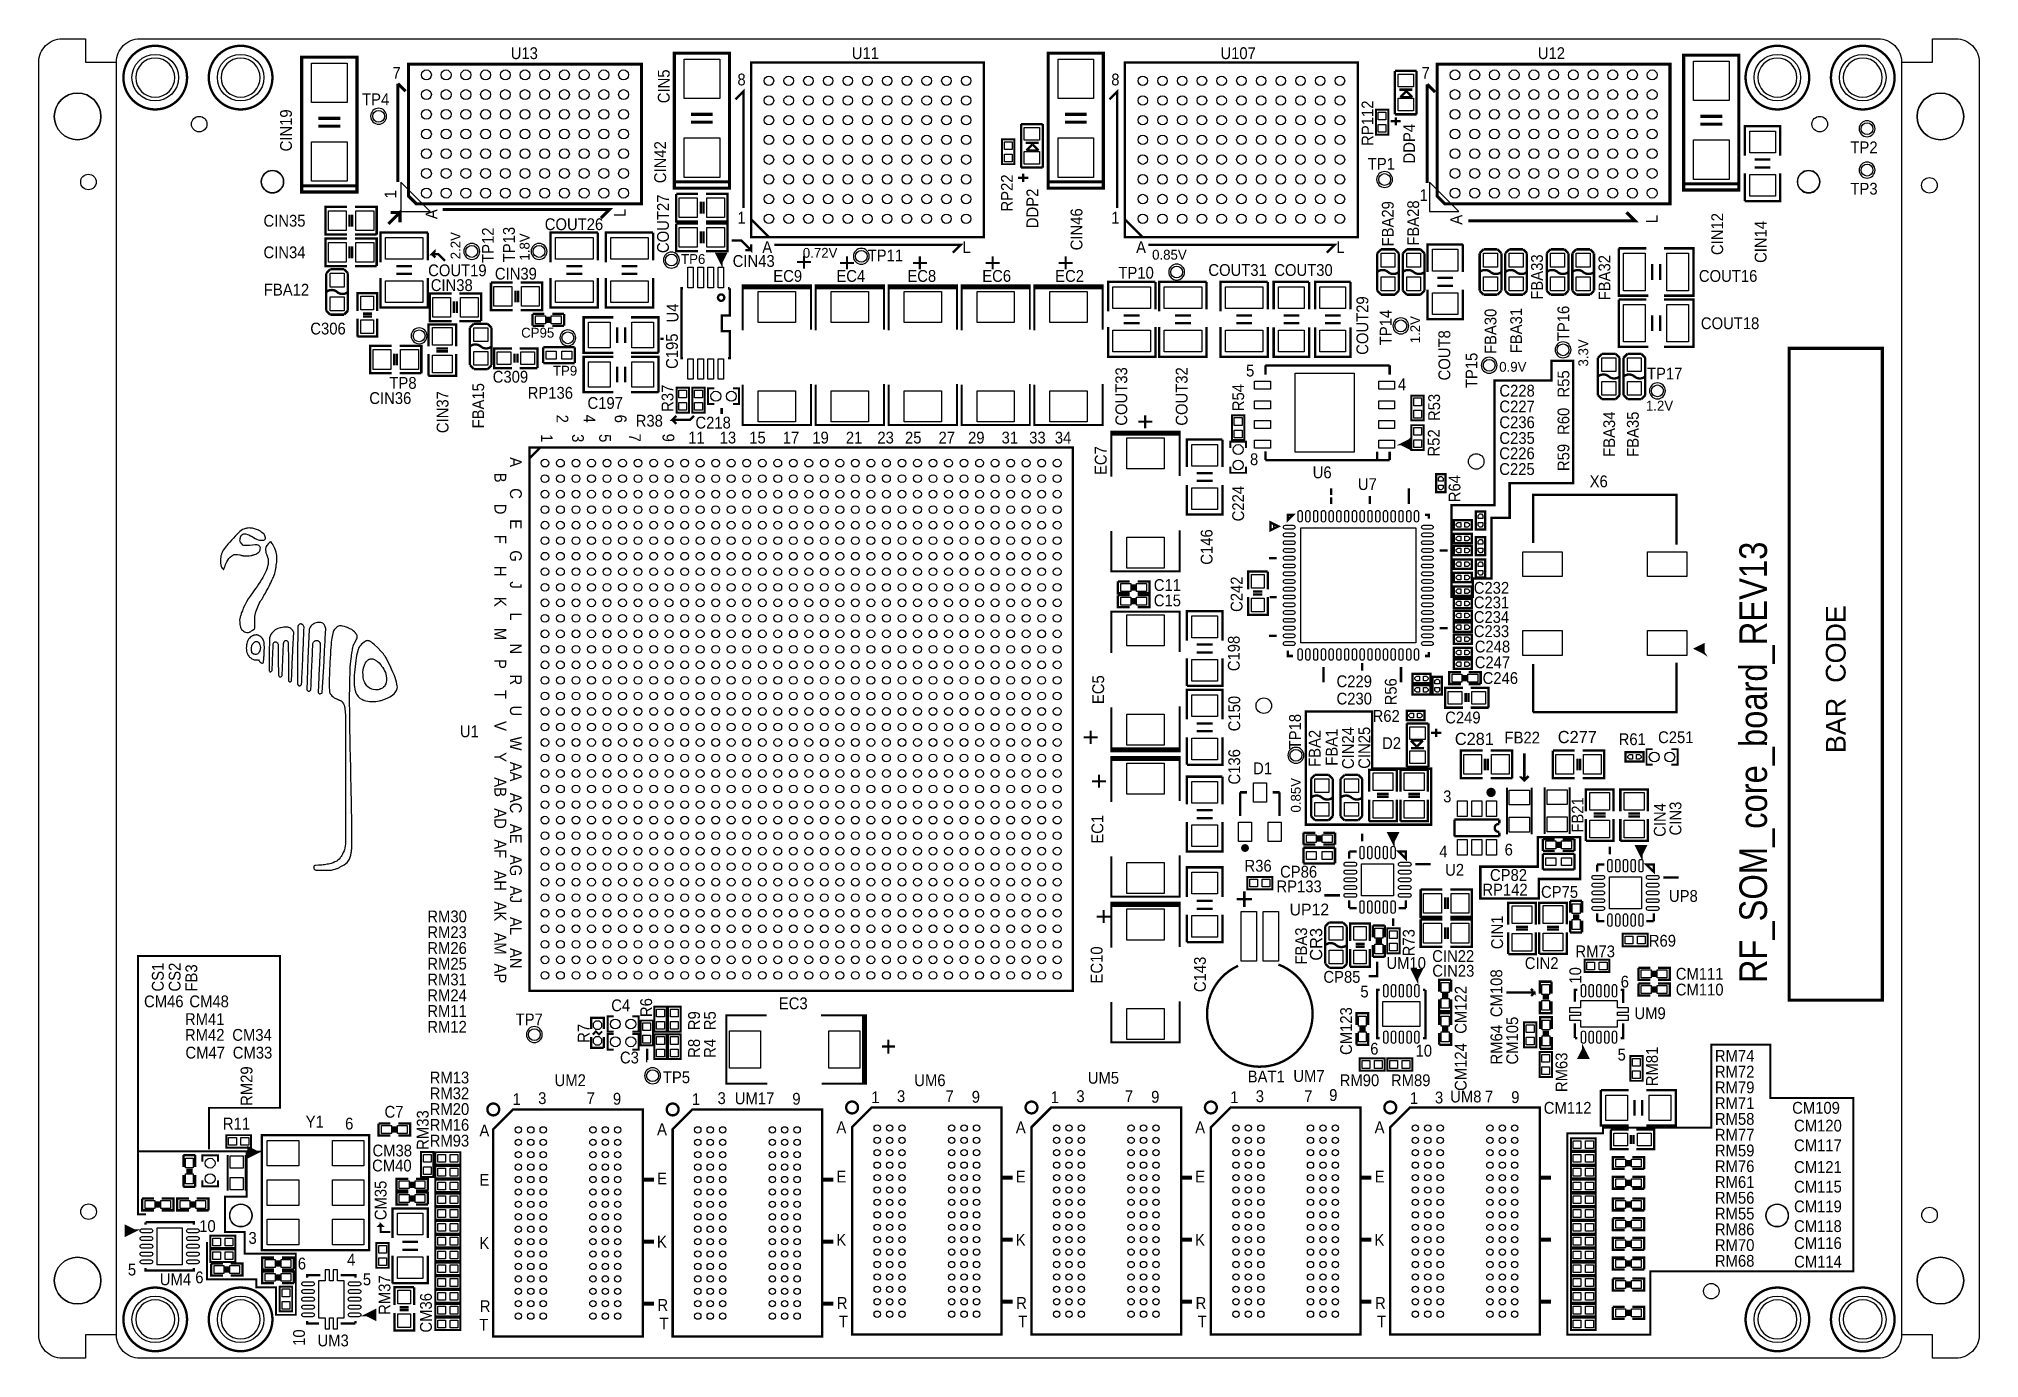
# Model space of a CAD drawing. Extents: x -5 to 120, y 0 to 85.
import ezdxf
from ezdxf.enums import TextEntityAlignment as Align

# ---------------------------------------------------------------- set-up
doc = ezdxf.new("R2010")
doc.units = 0
for name, color, linetype in [('BG_DRILLHOLE', 85, 'CONTINUOUS'), ('BG_OUTLINE', 254, 'CONTINUOUS'), ('BG_SILKSCREEN_TOP', 7, 'CONTINUOUS'), ('PG_SILKSCREEN_TOP', 7, 'CONTINUOUS'), ('PIN_TOP', 96, 'CONTINUOUS'), ('RD_SILKSCREEN_TOP', 7, 'CONTINUOUS')]:
    doc.layers.add(name, color=color, linetype=linetype)

msp = doc.modelspace()

# ---------------------------------------------------------------- texts
at = {"layer": 'BG_SILKSCREEN_TOP'}
for s, height, width, p in [('2.2V', 0.635, 1.004, (22.164548, 70.794372)), ('1.8V', 0.635, 1.004, (26.611072, 70.712584)), ('1.2V', 0.635, 1.004, (83.986116, 65.384172)), ('3.3V', 0.635, 1.004, (94.811088, 63.885064)), ('RF_SOM_core_board_REV13', 1.778, 0.885714, (106.32948, 24.16048)), ('0.85V', 0.635, 1.004, (76.294488, 35.152584))]:
    msp.add_text(s, height=height, rotation=90, dxfattribs=dict(at, width=width)).set_placement(p)
at = {"layer": 'BG_SILKSCREEN_TOP', "width": 1.004}
for s, p in [('0.72V', (44.21632, 70.89394)), ('0.85V', (66.719704, 70.771512)), ('0.9V', (89.081356, 63.549276)), ('1.2V', (98.531172, 61.047884))]:
    msp.add_text(s, height=0.635, dxfattribs=at).set_placement(p)
at = {"layer": 'PG_SILKSCREEN_TOP', "width": 0.936667}
for s, p in [('7', (17.78, 82.423)), ('8', (40.006016, 81.997042)), ('8', (64.08801, 81.997042)), ('7', (84.074, 82.423)), ('1', (83.947, 74.549)), ('1', (40.006016, 73.096882)), ('1', (64.08801, 73.096882)), ('A', (41.605962, 71.196962)), ('L', (54.506114, 71.196962)), ('A', (65.687956, 71.196962)), ('L', (78.588108, 71.196962)), ('5', (72.771, 63.246)), ('4', (82.55, 62.357)), ('11', (36.83, 58.928)), ('13', (38.862, 58.928)), ('15', (40.767, 58.928)), ('17', (42.926, 58.928)), ('19', (44.831, 58.928)), ('21', (46.99, 58.928)), ('23', (49.022, 58.928)), ('25', (50.8, 58.928)), ('27', (52.959, 58.928)), ('29', (54.864, 58.928)), ('31', (57.023, 58.928)), ('33', (58.801, 58.928)), ('34', (60.452, 58.928)), ('8', (73.025, 57.531)), ('3', (85.471, 35.814)), ('4', (85.217, 32.258)), ('6', (89.42832, 32.385)), ('5', (80.137, 23.241)), ('6', (96.90608, 23.877016)), ('6', (80.772, 19.558)), ('10', (83.693, 19.431)), ('5', (96.705928, 19.177)), ('6', (14.732, 14.732)), ('10', (5.334, 8.128)), ('3', (8.509, 7.366)), ('6', (11.684, 5.715)), ('4', (14.859, 5.969)), ('5', (0.73914, 5.32892)), ('6', (5.08, 4.826)), ('5', (15.875, 4.699))]:
    msp.add_text(s, height=0.762, dxfattribs=at).set_placement(p)
at = {"layer": 'PG_SILKSCREEN_TOP'}
for s, height, rotation, width, p in [('1', 0.762, 90, 0.936667, (18.033492, 74.725022)), ('A', 0.762, 90, 0.936667, (20.678394, 73.378568)), ('L', 0.762, 90, 0.936667, (32.809434, 73.51903)), ('A', 0.762, 90, 0.936667, (86.695534, 73.025)), ('L', 0.762, 90, 0.936667, (99.295458, 73.124822)), ('+', 1.27, 270, 1.02, (43.688, 71.12)), ('+', 1.27, 270, 1.02, (46.4439, 71.06666)), ('+', 1.27, 270, 1.02, (51.1429, 71.06666)), ('+', 1.27, 270, 1.02, (55.8419, 71.06666)), ('+', 1.27, 270, 1.02, (60.5409, 71.06666)), ('2', 0.762, 270, 0.936667, (28.349956, 60.78474)), ('4', 0.762, 270, 0.936667, (30.100016, 60.78474)), ('6', 0.762, 270, 0.936667, (32.100012, 60.78474)), ('+', 1.27, 270, 1.02, (65.659, 60.833)), ('1', 0.762, 270, 0.936667, (27.349958, 59.534806)), ('3', 0.762, 270, 0.936667, (29.349954, 59.534806)), ('5', 0.762, 270, 0.936667, (31.100014, 59.534806)), ('7', 0.762, 270, 0.936667, (33.02, 59.563)), ('9', 0.762, 270, 0.936667, (35.179, 59.563)), ('A', 0.762, 270, 0.936667, (25.349962, 58.046874)), ('B', 0.762, 270, 0.936667, (24.349964, 57.046876)), ('C', 0.762, 270, 0.936667, (25.349962, 56.046878)), ('D', 0.762, 270, 0.936667, (24.349964, 55.04688)), ('E', 0.762, 270, 0.936667, (25.349962, 54.046882)), ('F', 0.762, 270, 0.936667, (24.349964, 53.046884)), ('G', 0.762, 270, 0.936667, (25.349962, 52.046886)), ('H', 0.762, 270, 0.936667, (24.349964, 51.046888)), ('J', 0.762, 270, 0.936667, (25.349962, 50.04689)), ('K', 0.762, 270, 0.936667, (24.349964, 49.046892)), ('L', 0.762, 270, 0.936667, (25.349962, 48.046894)), ('BAR  CODE', 1.27, 90, 1.02, (111.39424, 38.98392)), ('M', 0.762, 270, 0.936667, (24.349964, 47.046896)), ('N', 0.762, 270, 0.936667, (25.349962, 46.046898)), ('P', 0.762, 270, 0.936667, (24.349964, 45.0469)), ('R', 0.762, 270, 0.936667, (25.349962, 44.046902)), ('T', 0.762, 270, 0.936667, (24.349964, 43.046904)), ('U', 0.762, 270, 0.936667, (25.349962, 42.046906)), ('V', 0.762, 270, 0.936667, (24.349964, 41.046654)), ('W', 0.762, 270, 0.936667, (25.349962, 40.046656)), ('+', 1.27, 90, 1.02, (63.38062, 39.49192)), ('Y', 0.762, 270, 0.936667, (24.349964, 39.046658)), ('AA', 0.762, 270, 0.936667, (25.349962, 38.42766)), ('+', 1.27, 270, 1.02, (62.67958, 37.67582)), ('AB', 0.762, 270, 0.936667, (24.349964, 37.427662)), ('AC', 0.762, 270, 0.936667, (25.349962, 36.427664)), ('AD', 0.762, 270, 0.936667, (24.349964, 35.427666)), ('AE', 0.762, 270, 0.936667, (25.349962, 34.427668)), ('AF', 0.762, 270, 0.936667, (24.349964, 33.42767)), ('AH', 0.762, 270, 0.936667, (24.349964, 31.427674)), ('AG', 0.762, 270, 0.936667, (25.349962, 32.427672)), ('AJ', 0.762, 270, 0.936667, (25.349962, 30.427676)), ('AK', 0.762, 270, 0.936667, (24.349964, 29.427678)), ('+', 1.27, 270, 1.02, (62.992, 28.956)), ('AL', 0.762, 270, 0.936667, (25.349962, 28.42768)), ('AM', 0.762, 270, 0.936667, (24.349964, 27.427682)), ('AN', 0.762, 270, 0.936667, (25.349962, 26.427684)), ('AP', 0.762, 270, 0.936667, (24.349964, 25.427686)), ('10', 0.762, 90, 0.936667, (94.361, 24.13)), ('+', 1.27, 180, 1.02, (50.23612, 20.69338)), ('10', 0.762, 90, 0.936667, (12.142978, 0.794004))]:
    msp.add_text(s, height=height, rotation=rotation, dxfattribs=dict(at, width=width)).set_placement(p)
at = {"layer": 'PG_SILKSCREEN_TOP', "width": 0.936667}
for s, p in [('1', (25.784048, 16.30553)), ('3', (27.433524, 16.371062)), ('7', (30.562296, 16.371062)), ('9', (32.251142, 16.331692)), ('1', (37.341048, 16.30553)), ('3', (38.990524, 16.371062)), ('7', (42.119296, 16.371062)), ('9', (43.808142, 16.331692)), ('1', (48.898048, 16.43253)), ('3', (50.547524, 16.498062)), ('7', (53.676296, 16.498062)), ('9', (55.365142, 16.458692)), ('1', (60.455048, 16.43253)), ('3', (62.104524, 16.498062)), ('7', (65.233296, 16.498062)), ('9', (66.922142, 16.458692)), ('1', (72.012048, 16.43253)), ('3', (73.661524, 16.498062)), ('7', (76.790296, 16.498062)), ('9', (78.38948, 16.57096)), ('1', (83.58632, 16.37284)), ('3', (85.20684, 16.41348)), ('7', (88.428576, 16.477742)), ('9', (90.117422, 16.438372)), ('A', (23.704042, 14.285214)), ('A', (35.144202, 14.366494)), ('A', (46.701202, 14.493494)), ('A', (58.258202, 14.493494)), ('A', (69.815202, 14.493494)), ('A', (81.372202, 14.493494)), ('E', (23.704042, 11.111992)), ('E', (35.144202, 11.193272)), ('E', (46.701202, 11.320272)), ('E', (58.258202, 11.320272)), ('E', (69.815202, 11.320272)), ('E', (81.372202, 11.320272)), ('K', (23.697692, 7.039864)), ('K', (35.137852, 7.121144)), ('K', (46.694852, 7.248144)), ('K', (58.251852, 7.248144)), ('K', (69.808852, 7.248144)), ('K', (81.365852, 7.248144)), ('R', (35.194494, 3.04927)), ('R', (46.751494, 3.17627)), ('R', (58.308494, 3.17627)), ('R', (69.865494, 3.17627)), ('R', (81.422494, 3.17627)), ('T', (23.66264, 1.77292)), ('R', (23.754334, 2.96799)), ('T', (35.27552, 1.854962)), ('T', (46.83252, 1.981962)), ('T', (58.38952, 1.981962)), ('T', (69.94652, 1.981962)), ('T', (81.50352, 1.981962))]:
    msp.add_text(s, height=0.762, dxfattribs=at).set_placement(p, align=Align.CENTER)
at = {"layer": 'RD_SILKSCREEN_TOP'}
for s, height, width, p in [('U13', 0.762, 0.936667, (25.4, 83.693)), ('U11', 0.762, 0.936667, (47.371, 83.693)), ('U107', 0.762, 0.936667, (71.12, 83.693)), ('U12', 0.762, 0.936667, (91.567, 83.693)), ('TP4', 0.762, 0.936667, (15.82674, 80.7212)), ('TP2', 0.762, 0.936667, (111.705136, 77.625956)), ('TP1', 0.762, 0.936667, (80.612996, 76.565252)), ('TP3', 0.762, 0.936667, (111.705136, 74.958956)), ('CIN35', 0.762, 0.936667, (9.4742, 72.898)), ('COUT26', 0.762, 0.936667, (27.593036, 72.67448)), ('CIN34', 0.762, 0.936667, (9.4742, 70.866)), ('TP11', 0.762, 0.936667, (48.39589, 70.661784)), ('COUT19', 0.762, 0.936667, (20.080986, 69.701664)), ('CIN39', 0.762, 0.936667, (24.379936, 69.488304)), ('TP6', 0.635, 1.004, (36.374578, 70.494652)), ('CIN43', 0.762, 0.936667, (39.7002, 70.3072)), ('EC9', 0.762, 0.936667, (42.31513, 69.342)), ('EC4', 0.762, 0.936667, (46.37913, 69.342)), ('EC8', 0.762, 0.936667, (50.95113, 69.342)), ('EC6', 0.762, 0.936667, (55.77713, 69.342)), ('EC2', 0.762, 0.936667, (60.47613, 69.342)), ('TP10', 0.762, 0.936667, (64.547242, 69.547232)), ('COUT31', 0.762, 0.936667, (70.34276, 69.723)), ('COUT30', 0.762, 0.936667, (74.58964, 69.723)), ('COUT16', 0.762, 0.936667, (101.9429, 69.342)), ('FBA12', 0.762, 0.936667, (9.49706, 68.45808)), ('CIN38', 0.762, 0.936667, (20.24888, 68.749926)), ('C306', 0.762, 0.936667, (12.49045, 65.9511)), ('CP95', 0.635, 1.004, (26.072846, 65.749424)), ('COUT18', 0.762, 0.936667, (102.0699, 66.294)), ('TP9', 0.635, 1.004, (28.118562, 63.300864)), ('TP17', 0.762, 0.936667, (98.599498, 63.05296)), ('TP8', 0.762, 0.936667, (17.58569, 62.449964)), ('C309', 0.762, 0.936667, (24.240998, 62.847728)), ('RP136', 0.762, 0.936667, (26.494232, 61.8109)), ('C228', 0.762, 0.936667, (89.0905, 61.947806)), ('CIN36', 0.762, 0.936667, (16.291052, 61.472572)), ('C197', 0.762, 0.936667, (30.34665, 61.15558)), ('C227', 0.762, 0.936667, (89.0905, 60.931806)), ('R38', 0.762, 0.936667, (33.4518, 60.013596)), ('C218', 0.762, 0.936667, (37.2999, 59.8932)), ('C236', 0.762, 0.936667, (89.0905, 59.915806)), ('C235', 0.762, 0.936667, (89.0905, 58.899806)), ('C226', 0.762, 0.936667, (89.08415, 57.91581)), ('C225', 0.762, 0.936667, (89.08415, 56.89981)), ('U6', 0.762, 0.936667, (77.0636, 56.68518)), ('U7', 0.762, 0.936667, (79.97698, 55.9308)), ('X6', 0.762, 0.936667, (94.9071, 56.1086)), ('C11', 0.762, 0.936667, (66.8274, 49.4284)), ('C232', 0.762, 0.936667, (87.4395, 49.247806)), ('C15', 0.762, 0.936667, (66.8274, 48.4378)), ('C231', 0.762, 0.936667, (87.4395, 48.308006)), ('C234', 0.762, 0.936667, (87.4395, 47.368206)), ('C233', 0.762, 0.936667, (87.4395, 46.453806)), ('C248', 0.762, 0.936667, (87.503, 45.466)), ('C247', 0.762, 0.936667, (87.503, 44.45)), ('C229', 0.762, 0.936667, (78.6003, 43.228006)), ('C246', 0.762, 0.936667, (88.011, 43.434)), ('C230', 0.762, 0.936667, (78.6003, 42.1132)), ('R62', 0.762, 0.936667, (80.9244, 40.9956)), ('C249', 0.762, 0.936667, (85.598, 40.894)), ('U1', 0.762, 0.936667, (22.12848, 40.005)), ('D2', 0.762, 0.936667, (81.534, 39.243)), ('FB22', 0.762, 0.936667, (89.42197, 39.60114)), ('R61', 0.762, 0.936667, (96.774, 39.497)), ('C251', 0.762, 0.936667, (99.314, 39.624)), ('D1', 0.762, 0.936667, (73.225152, 37.6174)), ('R36', 0.762, 0.936667, (72.6694, 31.3436)), ('CP86', 0.762, 0.936667, (74.96429, 30.96006)), ('U2', 0.762, 0.936667, (85.59673, 31.08198)), ('CP82', 0.762, 0.936667, (88.48471, 30.74924)), ('RP133', 0.762, 0.936667, (74.72934, 30.01518)), ('RP142', 0.762, 0.936667, (87.99322, 29.8069)), ('CP75', 0.762, 0.936667, (91.77401, 29.65958)), ('UP8', 0.762, 0.936667, (100.01504, 29.39796)), ('RM30', 0.762, 0.936667, (20.027392, 28.079192)), ('UP12', 0.762, 1.000333, (75.574906, 28.5242)), ('RM23', 0.762, 0.936667, (20.027392, 27.063192)), ('RM26', 0.762, 0.936667, (20.027392, 26.047192)), ('CIN22', 0.762, 0.936667, (84.76234, 25.52446)), ('RM73', 0.762, 0.936667, (93.98889, 25.82672)), ('R69', 0.762, 0.936667, (98.7171, 26.51252)), ('RM25', 0.762, 0.936667, (20.027392, 25.031192)), ('UM10', 0.762, 0.936667, (81.81213, 25.07742)), ('CIN23', 0.762, 0.936667, (84.76996, 24.57704)), ('CIN2', 0.762, 0.936667, (90.72753, 25.0698)), ('CM111', 0.762, 0.936667, (100.45192, 24.384)), ('RM31', 0.762, 0.936667, (20.027392, 24.015192)), ('RM24', 0.762, 0.936667, (20.027392, 22.999192)), ('CP85', 0.762, 0.936667, (77.75321, 24.18588)), ('CM110', 0.762, 0.936667, (100.45192, 23.368)), ('CM46', 0.762, 0.936667, (1.778, 22.606)), ('CM48', 0.762, 0.936667, (4.699, 22.606)), ('RM11', 0.762, 0.936667, (20.027392, 21.983192)), ('C4', 0.762, 0.936667, (31.877, 22.352)), ('EC3', 0.762, 0.936667, (42.672, 22.479)), ('UM9', 0.762, 0.936667, (97.79, 21.844)), ('RM41', 0.762, 0.936667, (4.41579, 21.463)), ('RM12', 0.762, 0.936667, (20.027392, 20.967192)), ('TP7', 0.762, 0.936667, (25.718516, 21.443696)), ('CM47', 0.762, 0.936667, (4.445, 19.304)), ('RM42', 0.762, 0.936667, (4.41579, 20.447)), ('CM34', 0.762, 0.936667, (7.46379, 20.447)), ('CM33', 0.762, 0.936667, (7.493, 19.304)), ('C3', 0.762, 0.936667, (32.43834, 18.98904)), ('RM74', 0.762, 0.936667, (102.975156, 19.097752)), ('RM72', 0.762, 0.936667, (102.975156, 18.081752)), ('RM13', 0.762, 0.936667, (20.179792, 17.700752)), ('TP5', 0.762, 0.936667, (35.202876, 17.719548)), ('BAT1', 0.762, 0.936667, (72.87768, 17.76476)), ('RM90', 0.762, 0.936667, (78.8035, 17.526)), ('RM89', 0.762, 0.936667, (82.1055, 17.526)), ('RM79', 0.762, 0.936667, (102.975156, 17.065752)), ('C7', 0.762, 0.936667, (17.272, 15.494)), ('RM32', 0.762, 0.936667, (20.179792, 16.684752)), ('RM20', 0.762, 0.936667, (20.179792, 15.668752)), ('CM112', 0.762, 0.936667, (91.948, 15.748)), ('RM71', 0.762, 0.936667, (102.975156, 16.049752)), ('CM109', 0.762, 0.936667, (107.95, 15.748)), ('R11', 0.762, 0.936667, (6.858, 14.732)), ('Y1', 0.762, 0.936667, (12.192, 14.859)), ('RM16', 0.762, 0.936667, (20.179792, 14.652752)), ('RM58', 0.762, 0.936667, (102.975156, 15.033752)), ('CM120', 0.762, 0.936667, (108.07192, 14.605)), ('CM38', 0.762, 0.936667, (16.49476, 12.99718)), ('RM93', 0.762, 0.936667, (20.179792, 13.636752)), ('RM77', 0.762, 0.936667, (102.975156, 14.017752)), ('RM59', 0.762, 0.936667, (102.975156, 13.001752)), ('CM117', 0.762, 0.936667, (108.07192, 13.335)), ('CM40', 0.762, 0.936667, (16.47063, 12.03198)), ('RM76', 0.762, 0.936667, (102.975156, 11.985752)), ('CM121', 0.762, 0.936667, (108.07192, 11.938)), ('RM61', 0.762, 0.936667, (102.975156, 10.969752)), ('CM115', 0.762, 0.936667, (108.07192, 10.668)), ('RM56', 0.762, 0.936667, (102.975156, 9.953752)), ('CM119', 0.762, 0.936667, (108.07192, 9.398)), ('RM55', 0.762, 0.936667, (102.975156, 8.937752)), ('CM118', 0.762, 0.936667, (108.07192, 8.128)), ('RM86', 0.762, 0.936667, (102.975156, 7.921752)), ('RM70', 0.762, 0.936667, (102.975156, 6.905752)), ('CM116', 0.762, 0.936667, (108.07192, 7.032752)), ('RM68', 0.762, 0.936667, (102.975156, 5.889752)), ('CM114', 0.762, 0.936667, (108.077, 5.842)), ('UM4', 0.762, 0.936667, (2.794, 4.699)), ('UM3', 0.762, 0.936667, (12.954, 0.762))]:
    msp.add_text(s, height=height, dxfattribs=dict(at, width=width)).set_placement(p)
at = {"layer": 'RD_SILKSCREEN_TOP', "width": 0.936667}
for s, p in [('CIN5', (35.640264, 80.850232)), ('CIN19', (11.303, 77.74686)), ('RP112', (80.9752, 78.105)), ('DDP4', (83.65998, 76.96962)), ('CIN42', (35.409632, 75.69962)), ('RP22', (57.7469, 73.87336)), ('DDP2', (59.38774, 72.80148)), ('COUT27', (35.589972, 71.197978)), ('CIN46', (62.23, 71.374)), ('FBA29', (82.282284, 71.624444)), ('FBA28', (83.919822, 71.671688)), ('TP12', (24.311356, 70.563994)), ('TP13', (25.666192, 70.604634)), ('CIN12', (103.505, 71.0692)), ('CIN14', (106.299, 70.5612)), ('FBA33', (91.895168, 68.193412)), ('FBA32', (96.23933, 68.152264)), ('U4', (36.20516, 66.72961)), ('COUT29', (80.645, 64.643)), ('TP14', (82.145124, 65.259966)), ('FBA30', (88.9, 64.6938)), ('FBA31', (90.551, 64.7446)), ('TP16', (93.592396, 65.520062)), ('C195', (36.16706, 63.73241)), ('COUT8', (85.9282, 62.992)), ('COUT33', (65.11544, 60.07608)), ('COUT32', (69.00164, 60.07608)), ('TP15', (87.676736, 62.49543)), ('FBA15', (23.6855, 59.90082)), ('R37', (35.881564, 60.96762)), ('R54', (72.644, 61.0108)), ('R55', (93.599, 61.892688)), ('CIN37', (21.39188, 59.59602)), ('R53', (85.2678, 60.3758)), ('R60', (93.599, 59.479688)), ('FBA34', (96.5454, 58.068972)), ('FBA35', (98.0694, 58.068972)), ('R52', (85.2424, 58.0898)), ('R59', (93.599, 57.151524)), ('EC7', (63.78956, 56.896)), ('R64', (86.58098, 55.147718)), ('C224', (72.644, 53.9115)), ('C146', (70.612, 51.1175)), ('C242', (72.5424, 48.076612)), ('C198', (72.3646, 44.2595)), ('EC5', (63.627, 42.13987)), ('R56', (82.4738, 42.058082)), ('C150', (72.39, 40.386)), ('TP18', (76.307696, 39.22395)), ('FBA2', (77.57414, 38.09365)), ('FBA1', (78.66888, 38.16731)), ('CIN24', (79.7179, 37.95522)), ('CIN25', (80.76692, 37.973)), ('C136', (72.39, 36.957)), ('FB21', (94.50832, 33.85439)), ('CIN4', (99.80422, 33.58769)), ('CIN3', (100.81514, 33.67913)), ('EC1', (63.5762, 33.14573)), ('FBA3', (76.70038, 25.36063)), ('R73', (83.6295, 25.89022)), ('CIN1', (89.32672, 26.34869)), ('EC10', (63.5254, 24.14143)), ('CS1', (3.048, 23.622)), ('CS2', (4.132072, 23.622)), ('FB3', (5.207, 23.622)), ('C143', (70.1802, 23.5839)), ('CM108', (89.27846, 21.97354)), ('CM122', (86.97976, 20.90166)), ('R6', (34.507932, 21.976588)), ('CM123', (79.59598, 19.53514)), ('R7', (30.48, 20.32)), ('R9', (37.592, 21.13153)), ('R5', (38.608, 21.13153)), ('RM64', (89.281, 18.923)), ('CM105', (90.297, 18.923)), ('R8', (37.592, 19.35353)), ('R4', (38.608, 19.35353)), ('CM124', (86.97976, 17.21866)), ('RM81', (99.29876, 17.52092)), ('RM29', (8.763, 16.256)), ('RM63', (93.472, 17.145)), ('RM33', (20.11426, 13.42771)), ('CM35', (17.399, 8.89)), ('RM37', (17.653, 2.794)), ('CM36', (20.32, 1.651))]:
    msp.add_text(s, height=0.762, rotation=90, dxfattribs=at).set_placement(p)
at = {"layer": 'RD_SILKSCREEN_TOP'}
for s, p in [('C281', (86.2203, 39.50462)), ('C277', (92.85224, 39.624))]:
    msp.add_text(s, height=0.7874, dxfattribs=at).set_placement(p)
msp.add_text('CR3', height=0.7874, rotation=90, dxfattribs=at).set_placement((77.67574, 25.60828))
at = {"layer": 'RD_SILKSCREEN_TOP', "width": 0.936667}
for s, p in [('UM2', (29.2354, 17.526)), ('UM6', (52.40528, 17.526)), ('UM5', (63.58128, 17.68348)), ('UM7', (76.82484, 17.80032)), ('UM1', (40.83812, 16.3576)), ('UM8', (86.92896, 16.476218))]:
    msp.add_text(s, height=0.762, dxfattribs=at).set_placement(p, align=Align.CENTER)

# ---------------------------------------------------------------- linework, layer by layer
at = {"layer": 'BG_DRILLHOLE'}
for points in [[(3.75793, 82.499454, 1), (1.24333, 82.499454, 1)], [(9.257792, 82.499454, 1), (6.743192, 82.499454, 1)], [(108.256832, 82.499454, 1), (105.742232, 82.499454, 1)], [(113.756694, 82.499454, 1), (111.242094, 82.499454, 1)], [(-1.000252, 80.000094, 1), (-3.999992, 80.000094, 1)], [(119.000016, 80.000094, 1), (116.000276, 80.000094, 1)], [(10.771378, 75.795124, 1), (9.323578, 75.795124, 1)], [(109.736382, 75.795124, 1), (108.288582, 75.795124, 1)], [(8.74141, 9.195054, 1), (7.29361, 9.195054, 1)], [(107.706414, 9.195054, 1), (106.258614, 9.195054, 1)], [(-1.000252, 4.99999, 1), (-3.999992, 4.99999, 1)], [(119.000016, 4.99999, 1), (116.000276, 4.99999, 1)], [(3.75793, 2.50063, 1), (1.24333, 2.50063, 1)], [(9.257792, 2.50063, 1), (6.743192, 2.50063, 1)], [(108.256832, 2.50063, 1), (105.742232, 2.50063, 1)], [(113.756694, 2.50063, 1), (111.242094, 2.50063, 1)]]:
    msp.add_lwpolyline(points, format="xyb", close=True, dxfattribs=at)
at = {"layer": 'BG_OUTLINE'}
for points in [[(0, 1.500124), (-1.999996, 1.500124), (-1.999996, 0), (-3.499866, 0, -0.414214), (-4.99999, 1.500124), (-4.99999, 83.49996, -0.414214), (-3.499866, 85.000084), (-1.999996, 85.000084), (-1.999996, 83.49996), (0, 83.49996)], [(0, 1.500124), (0, 83.49996, -0.414214), (1.500124, 85.000084), (113.4999, 85.000084, -0.414214), (115.000024, 83.49996), (115.000024, 1.500124, -0.414214), (113.4999, 0), (1.500124, 0, -0.414214), (0, 1.500124)], [(115.000024, 83.49996), (117.00002, 83.49996), (117.00002, 85.000084), (118.49989, 85.000084, -0.414214), (120.000014, 83.49996), (120.000014, 1.500124, -0.414214), (118.49989, 0), (117.00002, 0), (117.00002, 1.500124), (115.000024, 1.500124)]]:
    msp.add_lwpolyline(points, format="xyb", dxfattribs=at)
at = {"layer": 'BG_SILKSCREEN_TOP'}
for points, const_width in [([(21.167852, 70.704964), (20.746212, 71.126604), (20.327112, 71.126604), (20.560792, 71.360284), (20.568412, 71.360284)], 0.1524), ([(39.624, 72.009), (40.259, 72.009), (40.894, 71.374), (40.894, 71.755)], 0.1524), ([(40.894, 71.374), (40.513, 71.374)], 0.1524), ([(20.327112, 71.126604), (20.327112, 71.124064), (20.543012, 70.908164)], 0.1524), ([(35.03168, 65.67932), (35.26282, 65.67932)], 0.1524), ([(89.408, 62.992), (88.773, 62.992), (88.773, 54.95544), (86.01456, 54.95544), (86.01456, 49.05502), (87.37346, 49.05502), (87.37346, 50.23866), (88.58758, 50.23866), (88.58758, 54.13248), (89.75344, 54.13248), (89.75344, 56.37784), (93.853, 56.37784), (93.853, 64.262), (92.456, 64.262), (92.456, 62.992), (89.408, 62.992)], 0.1524), ([(38.989, 61.214), (38.989, 60.833)], 0.1524), ([(37.211, 60.706), (36.957, 60.452), (35.814, 60.452), (36.068, 60.706)], 0.1524), ([(35.814, 60.452), (36.068, 60.198)], 0.1524), ([(84.68868, 37.98062), (84.68868, 34.37128), (76.61656, 34.37128), (76.61656, 41.656), (80.899, 41.656), (80.899, 37.98062), (84.68868, 37.98062)], 0.1524), ([(90.69832, 38.97376), (90.69832, 37.22878), (90.69324, 37.2237), (90.44178, 37.47516), (90.44178, 37.4777)], 0.1524), ([(90.69832, 37.22878), (90.97264, 37.5031)], 0.1524), ([(89.91092, 31.66618), (87.86368, 31.66618), (87.86368, 29.62148), (91.63558, 29.62148), (91.63558, 30.87116), (94.29242, 30.87116), (94.29242, 33.55848), (91.57716, 33.55848), (91.57716, 31.66618), (89.91092, 31.66618)], 0.1524), ([(5.969, 13.462), (5.969, 16.129), (10.541, 16.129), (10.541, 25.908), (1.397, 25.908), (1.397, 13.335)], 0.127), ([(81.21904, 25.54986), (81.21904, 24.62022), (80.67548, 24.62022)], 0.1524), ([(89.54516, 23.55088), (91.34094, 23.55088), (91.34602, 23.5458), (91.34602, 23.56612), (91.1225, 23.78964)], 0.1524), ([(91.34602, 23.5458), (91.34602, 23.54072), (91.1352, 23.3299)], 0.1524), ([(34.19348, 19.14144), (34.18586, 19.14144), (34.18586, 19.93392)], 0.1524), ([(95.123, 14.478), (93.472, 14.478), (93.472, 1.524), (98.806, 1.524), (98.806, 5.588), (111.887, 5.588), (111.887, 16.764), (106.553, 16.764), (106.553, 20.193), (102.743, 20.193), (102.743, 14.859), (95.758, 14.859), (95.758, 14.478), (95.123, 14.478)], 0.127), ([(1.905, 9.271), (1.397, 9.271), (1.397, 13.335), (8.382, 13.335), (8.382, 10.414), (6.985, 10.414), (6.985, 8.128), (8.255, 8.128), (8.255, 6.731), (11.557, 6.731), (11.557, 2.794), (10.287, 2.794), (10.287, 4.572), (9.017, 4.572), (9.017, 5.08), (5.842, 5.08), (5.842, 7.493)], 0.127), ([(17.653, 8.128), (17.018, 8.128), (17.018, 8.636), (17.145, 8.509), (16.891, 8.509), (17.018, 8.636)], 0.127)]:
    msp.add_lwpolyline(points, dxfattribs=dict(at, const_width=const_width))
for points in [[(8.490712, 53.479446), (8.424672, 53.471572), (8.395462, 53.466746), (8.367268, 53.460904), (8.339328, 53.454046), (8.31088, 53.446172), (8.280908, 53.43652), (8.24865, 53.425598), (8.21309, 53.412644), (8.13181, 53.381402), (8.042148, 53.322728), (7.953502, 53.263038), (7.861554, 53.170836), (7.648956, 52.952904), (7.533132, 52.829206), (7.416038, 52.701952), (7.301992, 52.57546), (7.194804, 52.454302), (7.098792, 52.342542), (7.017766, 52.245006), (6.95579, 52.166012), (6.880606, 52.066698), (6.838696, 51.979322), (6.804152, 51.90236), (6.78815, 51.861466), (6.77291, 51.819556), (6.75894, 51.77663), (6.745986, 51.733196), (6.734302, 51.689508), (6.724142, 51.64582), (6.715506, 51.60264), (6.696202, 51.500786), (6.696202, 51.363372), (6.696202, 51.225704), (6.721348, 51.119278), (6.746494, 51.012852), (6.777736, 50.956464), (6.808724, 50.89906), (6.85546, 50.853594), (6.901942, 50.808128), (6.912864, 50.81905), (6.917182, 50.827686), (6.92023, 50.83429), (6.923786, 50.842672), (6.927342, 50.851816), (6.931152, 50.86223), (6.935216, 50.873406), (6.939026, 50.884836), (6.942836, 50.896774), (6.954774, 50.930302), (6.96341, 50.953416), (6.97357, 50.979832), (6.985, 51.008788), (6.997192, 51.039522), (7.010146, 51.071272), (7.023608, 51.103784), (7.037324, 51.136042), (7.110222, 51.309524), (7.174738, 51.411124), (7.240524, 51.512724), (7.332726, 51.604926), (7.424928, 51.698398), (7.507224, 51.736498), (7.589774, 51.774852), (7.691628, 51.779678), (7.793228, 51.784504), (7.948676, 51.748436), (8.008112, 51.73472), (8.038084, 51.728116), (8.067294, 51.721512), (8.095488, 51.715162), (8.12165, 51.709574), (8.145272, 51.704494), (8.165592, 51.70043), (8.182102, 51.697128), (8.259826, 51.68265), (8.403336, 51.68265), (8.546846, 51.68265), (8.665464, 51.710336), (8.713216, 51.721512), (8.739378, 51.728116), (8.766302, 51.735482), (8.792972, 51.742848), (8.81888, 51.750468), (8.843518, 51.758088), (8.866378, 51.765454), (8.886698, 51.772566), (8.989568, 51.80838), (9.055354, 51.845464), (9.081008, 51.860958), (9.09447, 51.869848), (9.108186, 51.879246), (9.121648, 51.888898), (9.134602, 51.898296), (9.14654, 51.907694), (9.157208, 51.91633), (9.166606, 51.924458), (9.212072, 51.966114), (9.237218, 52.01412), (9.261094, 52.061872), (9.266936, 52.128928), (9.274302, 52.197), (9.258808, 52.24145), (9.24433, 52.284376), (9.207246, 52.32273), (9.168892, 52.359814), (9.12114, 52.381404), (9.073388, 52.40401), (9.007348, 52.40401), (8.941562, 52.40401), (8.756142, 52.378864), (8.570722, 52.354988), (8.427212, 52.352702), (8.283702, 52.351432), (8.217916, 52.366926), (8.1534, 52.38369), (8.09244, 52.44465), (8.031226, 52.505864), (7.996682, 52.577492), (7.960614, 52.648104), (7.963154, 52.73294), (7.964424, 52.81676), (7.984744, 52.876704), (7.993634, 52.901088), (7.999476, 52.91455), (8.005826, 52.92852), (8.012684, 52.94249), (8.019542, 52.956206), (8.026908, 52.969414), (8.03402, 52.981606), (8.040878, 52.992528), (8.075676, 53.048916), (8.137906, 53.078888), (8.198866, 53.109876), (8.263382, 53.109876), (8.327898, 53.109876), (8.434578, 53.074062), (8.539734, 53.039264), (8.639048, 52.988972), (8.680196, 52.967382), (8.703056, 52.954682), (8.726932, 52.94122), (8.751062, 52.926996), (8.775192, 52.913026), (8.798306, 52.899056), (8.82015, 52.885594), (8.839962, 52.872894), (8.941562, 52.806092), (9.033764, 52.766468), (9.125966, 52.725828), (9.207246, 52.709064), (9.288526, 52.691284), (9.365234, 52.691284), (9.441688, 52.691284), (9.488424, 52.705508), (9.534906, 52.718716), (9.562592, 52.747418), (9.591294, 52.77485), (9.597136, 52.809648), (9.604502, 52.845462), (9.587738, 52.912518), (9.57961, 52.938934), (9.574784, 52.953412), (9.56945, 52.968398), (9.563608, 52.983384), (9.557766, 52.997862), (9.552178, 53.011832), (9.546336, 53.024532), (9.541002, 53.035708), (9.5123, 53.093112), (9.462008, 53.137308), (9.376664, 53.205126), (9.326372, 53.238908), (9.271762, 53.271928), (9.213596, 53.303932), (9.15289, 53.334666), (9.090152, 53.363368), (9.026144, 53.389784), (8.962136, 53.41366), (8.841232, 53.45557), (8.77189, 53.467508), (8.74395, 53.471572), (8.72871, 53.473858), (8.713216, 53.47589), (8.697722, 53.477922), (8.682482, 53.4797), (8.668004, 53.481478), (8.654542, 53.483002), (8.642604, 53.484272), (8.582914, 53.489098)], [(9.805416, 52.484274), (9.683242, 52.3621), (9.650984, 52.296314), (9.618726, 52.230528), (9.610344, 52.152804), (9.603232, 52.07508), (9.617456, 51.979322), (9.631934, 51.883818), (9.679686, 51.7652), (9.696958, 51.71948), (9.705594, 51.695096), (9.713976, 51.670966), (9.72185, 51.64709), (9.729216, 51.624484), (9.73582, 51.603148), (9.741408, 51.584098), (9.745472, 51.567842), (9.765792, 51.488848), (9.765792, 51.309524), (9.765792, 51.129946), (9.750298, 51.058318), (9.742424, 51.025552), (9.73709, 51.004978), (9.730994, 50.982626), (9.724136, 50.95875), (9.717024, 50.934112), (9.709404, 50.90922), (9.701784, 50.884582), (9.694164, 50.86096), (9.653524, 50.73523), (9.581642, 50.59299), (9.426194, 50.304446), (9.341104, 50.158396), (9.25195, 50.012092), (9.158732, 49.865788), (9.062212, 49.720754), (8.962644, 49.577244), (8.860536, 49.435766), (8.756142, 49.297336), (8.60552, 49.102264), (8.494268, 48.916844), (8.383016, 48.731424), (8.27786, 48.522128), (8.17372, 48.312832), (8.11149, 48.157384), (8.066532, 48.035972), (8.046212, 47.977044), (8.02767, 47.91964), (8.010652, 47.86376), (7.995158, 47.809404), (7.981442, 47.756826), (7.969758, 47.706026), (7.959598, 47.657258), (7.939278, 47.553118), (7.940294, 47.415704), (7.941564, 47.278036), (7.96544, 47.187104), (7.98957, 47.094902), (8.024114, 47.02556), (8.059928, 46.954948), (8.117332, 46.896528), (8.176006, 46.837854), (8.247888, 46.804326), (8.319516, 46.770798), (8.392668, 46.75886), (8.465566, 46.748192), (8.515858, 46.75886), (8.56615, 46.773846), (8.593328, 46.785022), (8.621522, 46.79823), (8.650732, 46.813724), (8.680704, 46.83125), (8.711946, 46.851062), (8.74395, 46.872652), (8.776716, 46.896528), (8.862822, 46.961044), (8.887968, 46.994572), (8.91286, 47.0281), (8.91667, 47.403766), (8.918956, 47.780448), (8.940546, 47.888144), (8.990076, 48.089312), (9.024112, 48.195992), (9.063228, 48.30445), (9.106662, 48.412654), (9.153906, 48.518572), (9.203944, 48.62068), (9.256268, 48.7172), (9.310116, 48.805592), (9.35863, 48.884586), (9.38911, 48.935894), (9.4234, 48.994568), (9.4615, 49.0601), (9.502648, 49.132236), (9.546844, 49.210468), (9.594088, 49.294288), (9.643872, 49.383442), (9.769348, 49.61382), (9.830562, 49.73066), (9.889744, 49.845468), (9.94537, 49.95672), (9.996678, 50.061876), (10.042652, 50.159158), (10.082022, 50.24628), (10.114026, 50.321464), (10.165334, 50.44821), (10.196576, 50.561748), (10.22477, 50.674016), (10.237724, 50.730404), (10.249662, 50.787554), (10.260838, 50.845974), (10.271506, 50.906172), (10.281666, 50.968148), (10.291318, 51.032664), (10.300716, 51.100228), (10.324592, 51.285648), (10.324592, 51.500786), (10.325862, 51.716178), (10.306558, 51.819048), (10.287508, 51.921918), (10.244328, 52.046378), (10.201402, 52.170838), (10.136632, 52.296314), (10.110978, 52.346098), (10.0965, 52.372514), (10.081514, 52.399438), (10.066528, 52.4256), (10.051796, 52.451), (10.037572, 52.474876), (10.024364, 52.496466), (10.012426, 52.515262), (9.951212, 52.607464), (9.939274, 52.607464), (9.927844, 52.599844), (9.917176, 52.5907), (9.90346, 52.578508), (9.887458, 52.563776), (9.86917, 52.546504), (9.849104, 52.5272), (9.827768, 52.506372)], [(8.93699, 46.590204), (8.883142, 46.579536), (8.856726, 46.57217), (8.830564, 46.563534), (8.804402, 46.553628), (8.778748, 46.542452), (8.753094, 46.529752), (8.727694, 46.515782), (8.702548, 46.500542), (8.642604, 46.462188), (8.579104, 46.394116), (8.517128, 46.32452), (8.470392, 46.226476), (8.423656, 46.129702), (8.404606, 46.048168), (8.396986, 46.012608), (8.393176, 45.99178), (8.389112, 45.969428), (8.385556, 45.946314), (8.382254, 45.922946), (8.379206, 45.899832), (8.376666, 45.877734), (8.374634, 45.856906), (8.363966, 45.746924), (8.374634, 45.64507), (8.384286, 45.5422), (8.410448, 45.45965), (8.435594, 45.376084), (8.472678, 45.31614), (8.487918, 45.292772), (8.496046, 45.280072), (8.504682, 45.267372), (8.513318, 45.254672), (8.521954, 45.24248), (8.530082, 45.23105), (8.537702, 45.22089), (8.54456, 45.212), (8.578088, 45.166534), (8.652256, 45.1104), (8.726424, 45.054266), (8.798052, 45.024294), (8.869934, 44.994322), (9.01573, 44.989496), (9.16305, 44.984924), (9.197594, 44.922694), (9.22528, 44.878752), (9.238742, 44.860718), (9.252458, 44.84497), (9.266428, 44.831254), (9.281414, 44.819316), (9.297162, 44.808648), (9.31418, 44.799504), (9.332976, 44.791122), (9.375902, 44.771818), (9.412986, 44.785026), (9.45134, 44.798234), (9.466834, 44.830492), (9.483598, 44.86148), (9.496806, 45.052996), (9.501886, 45.137324), (9.504934, 45.18787), (9.507728, 45.24248), (9.510522, 45.29963), (9.513316, 45.357796), (9.51611, 45.415708), (9.518396, 45.472096), (9.520682, 45.525436), (9.530334, 45.806614), (9.520682, 45.968158), (9.51103, 46.129702), (9.497822, 46.177454), (9.49071, 46.198282), (9.485884, 46.210728), (9.48055, 46.223936), (9.474708, 46.237652), (9.468612, 46.251622), (9.462516, 46.265338), (9.456166, 46.278546), (9.45007, 46.291246), (9.416542, 46.358048), (9.361678, 46.419008), (9.30656, 46.480222), (9.249156, 46.517306), (9.205214, 46.542706), (9.183116, 46.553628), (9.161272, 46.563026), (9.139174, 46.571408), (9.116822, 46.57852), (9.09447, 46.584616), (9.071864, 46.589188), (9.049258, 46.59249), (9.001506, 46.598586)], [(10.78992, 47.091346), (10.68832, 47.081948), (10.544556, 47.04588), (10.401046, 47.008796), (10.31494, 46.96587), (10.230104, 46.92269), (10.137902, 46.839124), (10.04697, 46.754034), (9.999218, 46.683422), (9.97966, 46.652942), (9.968484, 46.634654), (9.957308, 46.615096), (9.945878, 46.594776), (9.934448, 46.573948), (9.92378, 46.553374), (9.91362, 46.533562), (9.90473, 46.514766), (9.857994, 46.416722), (9.848342, 45.351954), (9.837674, 44.28744), (9.856724, 44.251372), (9.876028, 44.215558), (9.911842, 44.212002), (9.947656, 44.208446), (9.992106, 44.252642), (10.036302, 44.296838), (10.037572, 44.38777), (10.039604, 44.468034), (10.042144, 44.539408), (10.045446, 44.628308), (10.04951, 44.732448), (10.054336, 44.849288), (10.059416, 44.976034), (10.065004, 45.110654), (10.070846, 45.250354), (10.104374, 46.022006), (10.123678, 46.06036), (10.143998, 46.097444), (10.174986, 46.122336), (10.207244, 46.147482), (10.256266, 46.147482), (10.306558, 46.147482), (10.343642, 46.109382), (10.357612, 46.093888), (10.36447, 46.085506), (10.371328, 46.077124), (10.377678, 46.068742), (10.38352, 46.060614), (10.3886, 46.052994), (10.392918, 46.045882), (10.39622, 46.04004), (10.412984, 46.010068), (10.422636, 45.005244), (10.433304, 44.000166), (10.457434, 43.960796), (10.48131, 43.922442), (10.515854, 43.903392), (10.550652, 43.885358), (10.591292, 43.904662), (10.630916, 43.923712), (10.654792, 43.95597), (10.678668, 43.988228), (10.722864, 45.011086), (10.76833, 46.033944), (10.786364, 46.09846), (10.803128, 46.16323), (10.837672, 46.196504), (10.8712, 46.231302), (10.919206, 46.231302), (10.965688, 46.231302), (10.997946, 46.206156), (11.010138, 46.195488), (11.016488, 46.18863), (11.023092, 46.181518), (11.029442, 46.173898), (11.035538, 46.166278), (11.041126, 46.158404), (11.046206, 46.151038), (11.050778, 46.143926), (11.071098, 46.105826), (11.080496, 44.867576), (11.091418, 43.629326), (11.11885, 43.600624), (11.146282, 43.573192), (11.178794, 43.573192), (11.211052, 43.573192), (11.24204, 43.596052), (11.274298, 43.619928), (11.295888, 44.085256), (11.306556, 44.31665), (11.313668, 44.471082), (11.321796, 44.64558), (11.330686, 44.835318), (11.33983, 45.035724), (11.349482, 45.242734), (11.359134, 45.451268), (11.368786, 45.657008), (11.420348, 46.763686), (11.390376, 46.82236), (11.361674, 46.88078), (11.300714, 46.94555), (11.239754, 47.010066), (11.167872, 47.044864), (11.094974, 47.078392), (11.053064, 47.085504), (11.03503, 47.088044), (11.024108, 47.089314), (11.012424, 47.090584), (11.000232, 47.091854), (10.987532, 47.093124), (10.975086, 47.094394), (10.962894, 47.09541), (10.951464, 47.096172), (10.89152, 47.100998)], [(11.822176, 47.2948), (11.784076, 47.284132), (11.749278, 47.240952), (11.713464, 47.198026), (11.694414, 47.136812), (11.67638, 47.074582), (11.67384, 45.250354), (11.671554, 43.426126), (11.683492, 43.40225), (11.690096, 43.39209), (11.694414, 43.385994), (11.699494, 43.379898), (11.704828, 43.373548), (11.710416, 43.367198), (11.716258, 43.360848), (11.7221, 43.355006), (11.727688, 43.349418), (11.75893, 43.320716), (11.794744, 43.320716), (11.831828, 43.320716), (11.88212, 43.355514), (11.932412, 43.391328), (11.940794, 43.593512), (11.947652, 43.754294), (11.953494, 43.892216), (11.960606, 44.061888), (11.968988, 44.258992), (11.978386, 44.478702), (11.988292, 44.716446), (11.99896, 44.967144), (12.010136, 45.226478), (12.031726, 45.737272), (12.041886, 45.975778), (12.051284, 46.196758), (12.059666, 46.395386), (12.066778, 46.566836), (12.07262, 46.706536), (12.076938, 46.80966), (12.079478, 46.871382), (12.08913, 47.086774), (12.073636, 47.133256), (12.057888, 47.181262), (12.0269, 47.220632), (11.996928, 47.260002), (11.96467, 47.276766), (11.951208, 47.282608), (11.943588, 47.285656), (11.93546, 47.288704), (11.927332, 47.291498), (11.919204, 47.294038), (11.911076, 47.296324), (11.903456, 47.298102), (11.896344, 47.299626), (11.86053, 47.305468)], [(12.957556, 47.390558), (12.87018, 47.379636), (12.78763, 47.345092), (12.70508, 47.310294), (12.64412, 47.266098), (12.58316, 47.221902), (12.528042, 47.153576), (12.473178, 47.086774), (12.43965, 47.014892), (12.406122, 46.94301), (12.339066, 45.082968), (12.315698, 44.430696), (12.305284, 44.13504), (12.295886, 43.867324), (12.288012, 43.632882), (12.281662, 43.437556), (12.276836, 43.286934), (12.274042, 43.18635), (12.27328, 43.141392), (12.27328, 43.061128), (12.31265, 43.018202), (12.352274, 42.975022), (12.39647, 42.975022), (12.440666, 42.975022), (12.48029, 43.004994), (12.51966, 43.034966), (12.535154, 43.386502), (12.54379, 43.581066), (12.549886, 43.721274), (12.557252, 43.884342), (12.56538, 44.065952), (12.574016, 44.261786), (12.58316, 44.467526), (12.592558, 44.678854), (12.60221, 44.891452), (12.652502, 46.047152), (12.677648, 46.093634), (12.698984, 46.13021), (12.710668, 46.145958), (12.723368, 46.160436), (12.73683, 46.17339), (12.751562, 46.185074), (12.767056, 46.195488), (12.784074, 46.204886), (12.802108, 46.213268), (12.846304, 46.231302), (12.91082, 46.231302), (12.97559, 46.231302), (13.01623, 46.20387), (13.05687, 46.177454), (13.083286, 46.136814), (13.0937, 46.119796), (13.09878, 46.110398), (13.103606, 46.100492), (13.108432, 46.090332), (13.11275, 46.080426), (13.11656, 46.070774), (13.119862, 46.061376), (13.122656, 46.052994), (13.134594, 46.010068), (13.134594, 45.926248), (13.13053, 45.809154), (13.12545, 45.692314), (13.1191, 45.5422), (13.110972, 45.363384), (13.101828, 45.15993), (13.091668, 44.935902), (13.080492, 44.695872), (13.068808, 44.444158), (13.045948, 43.952414), (13.035788, 43.72864), (13.026644, 43.524932), (13.018516, 43.345608), (13.012166, 43.19524), (13.007086, 43.078146), (13.004038, 42.998644), (13.003022, 42.960798), (13.003022, 42.873422), (13.030454, 42.848276), (13.041884, 42.838878), (13.048488, 42.834052), (13.055346, 42.82948), (13.062712, 42.824654), (13.070078, 42.82059), (13.07719, 42.81678), (13.084048, 42.813478), (13.090398, 42.811192), (13.124942, 42.797984), (13.173964, 42.819574), (13.224256, 42.84218), (13.24356, 42.86504), (13.26261, 42.887646), (13.372592, 44.88561), (13.4112, 45.584618), (13.428726, 45.90034), (13.44422, 46.185836), (13.457682, 46.434756), (13.468604, 46.641766), (13.476986, 46.800262), (13.482066, 46.904656), (13.483844, 46.949106), (13.483844, 47.014892), (13.46962, 47.06874), (13.462508, 47.091854), (13.457428, 47.105316), (13.45184, 47.119794), (13.44549, 47.134526), (13.438886, 47.149512), (13.432028, 47.164498), (13.424916, 47.178722), (13.418058, 47.19193), (13.380974, 47.262542), (13.333222, 47.303182), (13.286486, 47.343822), (13.225526, 47.366682), (13.164566, 47.388018), (13.104622, 47.394114), (13.044932, 47.399956)], [(14.363192, 47.176436), (14.305788, 47.166784), (14.255496, 47.136812), (14.205204, 47.105824), (14.113256, 47.012606), (14.021054, 46.919134), (13.991082, 46.858174), (13.96111, 46.797214), (13.931392, 46.67885), (13.889736, 46.484794), (13.871702, 46.376336), (13.855192, 46.255432), (13.839698, 46.119034), (13.824966, 45.964094), (13.810488, 45.786548), (13.795756, 45.583856), (13.780516, 45.351954), (13.751814, 44.84751), (13.74013, 44.618148), (13.730478, 44.402248), (13.722604, 44.199048), (13.716508, 44.007278), (13.71219, 43.82643), (13.70965, 43.65498), (13.708888, 43.491912), (13.708888, 43.186858), (13.720826, 43.05173), (13.732764, 42.917618), (13.75537, 42.856658), (13.7795, 42.796714), (13.829538, 42.730928), (13.87983, 42.665142), (13.958824, 42.606722), (14.037818, 42.546778), (14.16939, 42.482262), (14.219428, 42.458386), (14.244574, 42.446702), (14.269212, 42.435526), (14.292834, 42.425366), (14.314678, 42.416222), (14.334236, 42.408094), (14.351, 42.401744), (14.364462, 42.397172), (14.426692, 42.376852), (14.482826, 42.339768), (14.53896, 42.301668), (14.587982, 42.229786), (14.637004, 42.157904), (14.66342, 42.076624), (14.689836, 41.995344), (14.707616, 41.873424), (14.714728, 41.821608), (14.718538, 41.791382), (14.722348, 41.759632), (14.725904, 41.726866), (14.729714, 41.693846), (14.733016, 41.661588), (14.736064, 41.6306), (14.738858, 41.601644), (14.752066, 41.452292), (14.757908, 37.380164), (14.764004, 33.308036), (14.750796, 33.151318), (14.736318, 32.9946), (14.712442, 32.877252), (14.688566, 32.760158), (14.661134, 32.68472), (14.616938, 32.576516), (14.593316, 32.526224), (14.56817, 32.477202), (14.541246, 32.428942), (14.511782, 32.380428), (14.479524, 32.331152), (14.444218, 32.280098), (14.405102, 32.226504), (14.341602, 32.140398), (14.267434, 32.084264), (14.193266, 32.02813), (14.073632, 31.970472), (13.953998, 31.913068), (13.828522, 31.877254), (13.665454, 31.835852), (13.582142, 31.81858), (13.497052, 31.803594), (13.409168, 31.79064), (13.318236, 31.779718), (13.223748, 31.770574), (13.124688, 31.763208), (13.021056, 31.75762), (12.817602, 31.749238), (12.781788, 31.731458), (12.74572, 31.714694), (12.72794, 31.678626), (12.711176, 31.642812), (12.712192, 31.590234), (12.714732, 31.537656), (12.736322, 31.506414), (12.758928, 31.475426), (12.800838, 31.455106), (12.841478, 31.434786), (13.349986, 31.433516), (13.85824, 31.430976), (13.989812, 31.472886), (14.095984, 31.507176), (14.143228, 31.52394), (14.18844, 31.540958), (14.232636, 31.558484), (14.276832, 31.577534), (14.322044, 31.597854), (14.369542, 31.620206), (14.420596, 31.645098), (14.552168, 31.710884), (14.668246, 31.787592), (14.784324, 31.865316), (14.859508, 31.939484), (14.934946, 32.013652), (14.9733, 32.08655), (15.01267, 32.159702), (15.05458, 32.285178), (15.09649, 32.410908), (15.119096, 32.547306), (15.128494, 32.602424), (15.133066, 32.632396), (15.137638, 32.663384), (15.14221, 32.694118), (15.146528, 32.724344), (15.150338, 32.753046), (15.15364, 32.779462), (15.15618, 32.803084), (15.169388, 32.922718), (15.168372, 33.718246), (15.168372, 34.513774), (15.144242, 35.608514), (15.134082, 36.078668), (15.12824, 36.354766), (15.12189, 36.648644), (15.11554, 36.952682), (15.108936, 37.259768), (15.102586, 37.562536), (15.096236, 37.853874), (15.090394, 38.12667), (15.079218, 38.654736), (15.07363, 38.914578), (15.068042, 39.16426), (15.062962, 39.398194), (15.05839, 39.610792), (15.054326, 39.796466), (15.051024, 39.949628), (15.048738, 40.064436), (15.043658, 40.30091), (15.041372, 40.448484), (15.038832, 40.610282), (15.036546, 40.781986), (15.034514, 40.959786), (15.032482, 41.139364), (15.030958, 41.31691), (15.029434, 41.488106), (15.022322, 42.397172), (15.03553, 43.438064), (15.048738, 44.478702), (15.060676, 44.57446), (15.066772, 44.620688), (15.070582, 44.65066), (15.074646, 44.684188), (15.079218, 44.72051), (15.08379, 44.758356), (15.088616, 44.796964), (15.093188, 44.835826), (15.09776, 44.873672), (15.122652, 45.069252), (15.138146, 45.181774), (15.154402, 45.297598), (15.171166, 45.41266), (15.187676, 45.522134), (15.202916, 45.621448), (15.216632, 45.706284), (15.228062, 45.77207), (15.250922, 45.89399), (15.269972, 45.940726), (15.28191, 45.966126), (15.291308, 45.984414), (15.30223, 46.00575), (15.314676, 46.029626), (15.328392, 46.05528), (15.34287, 46.082204), (15.357602, 46.10989), (15.372842, 46.138084), (15.40383, 46.19498), (15.418816, 46.223428), (15.43304, 46.25086), (15.446248, 46.276768), (15.457932, 46.300644), (15.468092, 46.321726), (15.475966, 46.339506), (15.481808, 46.353222), (15.5067, 46.416722), (15.505684, 46.482508), (15.505684, 46.549564), (15.480538, 46.602142), (15.4686, 46.625256), (15.460726, 46.638972), (15.45209, 46.653196), (15.442438, 46.667928), (15.432278, 46.68266), (15.422118, 46.697392), (15.411704, 46.711108), (15.401544, 46.724062), (15.347696, 46.793658), (15.256764, 46.865286), (15.165832, 46.938438), (15.043912, 46.996858), (14.994636, 47.019972), (14.967204, 47.032164), (14.938756, 47.04461), (14.910308, 47.056802), (14.88186, 47.068486), (14.854936, 47.079408), (14.829536, 47.08906), (14.80693, 47.097442), (14.689836, 47.140368), (14.571218, 47.164498), (14.503146, 47.17796), (14.479016, 47.182024), (14.459458, 47.184564), (14.442186, 47.18558), (14.42593, 47.185072), (14.408404, 47.183294), (14.388084, 47.180246)], [(9.10209, 46.154848), (9.135364, 46.136814), (9.165336, 46.097444), (9.177528, 46.080426), (9.184132, 46.07052), (9.19099, 46.060106), (9.197848, 46.049184), (9.204452, 46.038262), (9.210548, 46.027594), (9.21639, 46.01718), (9.221724, 46.007528), (9.246616, 45.95749), (9.261094, 45.87367), (9.275318, 45.78858), (9.254998, 45.684694), (9.235948, 45.579284), (9.196578, 45.50156), (9.156954, 45.423836), (9.10082, 45.385482), (9.043416, 45.348398), (8.99541, 45.340016), (8.946388, 45.331634), (8.885428, 45.346112), (8.824468, 45.361606), (8.733536, 45.452538), (8.715502, 45.514768), (8.696452, 45.578268), (8.696452, 45.794676), (8.713216, 45.861732), (8.72871, 45.929804), (8.759952, 45.981366), (8.785098, 46.01972), (8.79983, 46.038262), (8.816086, 46.056296), (8.833612, 46.074076), (8.852408, 46.091348), (8.872728, 46.108366), (8.894064, 46.124622), (8.91667, 46.14037), (8.963152, 46.171612), (9.068562, 46.171612)], [(16.14932, 46.218094), (16.095472, 46.207426), (16.02359, 46.172628), (15.951708, 46.136814), (15.873984, 46.072298), (15.79626, 46.006512), (15.7353, 45.931074), (15.711678, 45.901102), (15.699486, 45.8851), (15.687294, 45.868844), (15.675356, 45.852842), (15.66418, 45.837602), (15.65402, 45.823378), (15.644876, 45.810424), (15.637256, 45.799502), (15.600172, 45.743368), (15.56893, 45.652436), (15.506192, 45.419264), (15.475712, 45.273468), (15.446502, 45.112178), (15.41907, 44.938696), (15.393924, 44.755562), (15.371064, 44.566078), (15.35176, 44.373038), (15.335758, 44.179744), (15.32255, 44.000166), (15.32255, 43.695112), (15.32255, 43.390058), (15.340584, 43.240706), (15.359634, 43.0911), (15.382494, 43.001438), (15.392146, 42.965878), (15.397988, 42.946828), (15.404338, 42.92727), (15.410942, 42.907966), (15.417546, 42.889424), (15.42415, 42.871644), (15.430246, 42.855388), (15.436342, 42.841164), (15.46733, 42.771822), (15.521178, 42.696384), (15.575026, 42.620946), (15.643098, 42.559986), (15.711424, 42.499026), (15.801086, 42.45229), (15.838424, 42.433748), (15.859506, 42.424096), (15.881096, 42.414444), (15.90294, 42.4053), (15.92453, 42.39641), (15.945612, 42.388028), (15.96517, 42.380662), (15.98295, 42.374566), (16.073882, 42.344594), (16.192246, 42.324274), (16.31061, 42.305224), (16.507968, 42.305224), (16.70558, 42.30624), (16.842994, 42.33037), (16.95704, 42.352722), (17.011142, 42.365422), (17.064482, 42.379646), (17.117822, 42.395394), (17.171416, 42.412666), (17.226026, 42.43197), (17.282668, 42.45356), (17.34185, 42.477436), (17.4879, 42.537126), (17.606264, 42.606722), (17.724628, 42.67708), (17.807178, 42.744136), (17.889728, 42.811192), (17.946116, 42.878248), (18.00225, 42.94632), (18.038064, 43.013376), (18.073878, 43.080432), (18.08607, 43.15206), (18.096738, 43.223942), (18.08607, 43.31843), (18.04035, 43.560492), (18.00098, 43.699938), (17.949926, 43.852846), (17.887188, 44.01947), (17.812258, 44.201334), (17.724882, 44.398692), (17.624806, 44.61256), (17.511776, 44.8437), (17.370552, 45.124878), (17.311878, 45.21454), (17.285716, 45.252894), (17.269714, 45.275246), (17.252188, 45.299122), (17.2339, 45.323506), (17.215104, 45.348398), (17.196308, 45.372782), (17.177766, 45.39615), (17.159986, 45.41774), (17.065498, 45.531532), (16.838168, 45.759878), (16.609822, 45.988478), (16.49603, 46.074584), (16.422116, 46.129702), (16.38935, 46.152054), (16.35887, 46.171358), (16.33093, 46.18736), (16.305022, 46.200314), (16.281146, 46.210728), (16.259302, 46.218094), (16.238982, 46.22292), (16.202914, 46.229016)], [(16.570198, 45.038518), (16.620744, 45.01515), (16.649446, 44.998894), (16.679926, 44.980098), (16.711676, 44.958762), (16.744442, 44.935648), (16.777208, 44.910756), (16.80972, 44.88434), (16.841724, 44.856908), (16.919702, 44.789852), (17.009364, 44.683426), (17.044924, 44.6405), (17.063974, 44.617386), (17.08277, 44.59351), (17.101312, 44.569888), (17.119092, 44.546774), (17.135348, 44.52493), (17.15008, 44.504864), (17.162526, 44.487084), (17.225772, 44.397422), (17.27962, 44.28744), (17.334738, 44.177204), (17.358614, 44.064936), (17.38249, 43.952414), (17.389856, 43.802808), (17.396968, 43.653456), (17.376648, 43.551602), (17.357344, 43.450002), (17.32153, 43.377104), (17.285716, 43.303952), (17.213834, 43.23588), (17.142206, 43.167554), (17.068038, 43.13428), (17.037304, 43.121072), (17.020794, 43.114468), (17.003776, 43.108118), (16.986504, 43.102022), (16.969994, 43.096434), (16.954246, 43.091354), (16.939768, 43.08729), (16.926814, 43.083988), (16.861028, 43.067224), (16.699484, 43.068494), (16.53794, 43.06951), (16.448278, 43.101768), (16.358616, 43.13428), (16.295116, 43.175936), (16.18234, 43.265344), (16.132556, 43.316906), (16.08709, 43.373548), (16.045942, 43.435016), (16.008604, 43.502072), (15.97533, 43.574462), (15.945612, 43.652948), (15.91945, 43.737022), (15.896844, 43.820842), (15.889732, 44.006262), (15.883636, 44.191682), (15.902686, 44.32935), (15.923006, 44.466764), (15.964916, 44.592494), (16.006826, 44.71797), (16.053562, 44.796964), (16.100044, 44.874688), (16.14805, 44.92498), (16.18488, 44.959524), (16.204184, 44.975526), (16.223996, 44.990258), (16.244062, 45.003974), (16.264128, 45.01642), (16.28394, 45.027596), (16.303498, 45.036994), (16.322548, 45.044614), (16.358616, 45.056552), (16.438626, 45.057822), (16.52016, 45.059092)]]:
    msp.add_lwpolyline(points, close=True, dxfattribs=at)
at = {"layer": 'PG_SILKSCREEN_TOP'}
for points, const_width in [([(4.550664, 82.499454, 1), (0.450596, 82.499454, 1), (4.550664, 82.499454)], 0.1524), ([(10.050526, 82.499454, 1), (5.950458, 82.499454, 1), (10.050526, 82.499454)], 0.1524), ([(109.049566, 82.499454, 1), (104.949498, 82.499454, 1), (109.049566, 82.499454)], 0.1524), ([(114.549428, 82.499454, 1), (110.44936, 82.499454, 1), (114.549428, 82.499454)], 0.1524), ([(81.2165, 69.977, -0.366409), (81.915254, 69.977)], 0.1524), ([(81.915254, 69.977), (81.915, 69.977, 0.366409), (82.613754, 69.977)], 0.1524), ([(82.8675, 69.977, -0.366409), (83.566254, 69.977)], 0.1524), ([(83.566254, 69.977), (83.566, 69.977, 0.366409), (84.264754, 69.977)], 0.1524), ([(87.8205, 69.977, -0.366409), (88.519254, 69.977)], 0.1524), ([(88.519254, 69.977), (88.519, 69.977, 0.366409), (89.217754, 69.977)], 0.1524), ([(89.4715, 69.977, -0.366409), (90.170254, 69.977)], 0.1524), ([(90.170254, 69.977), (90.17, 69.977, 0.366409), (90.868754, 69.977)], 0.1524), ([(92.1385, 69.977, -0.366409), (92.837254, 69.977)], 0.1524), ([(92.837254, 69.977), (92.837, 69.977, 0.366409), (93.535754, 69.977)], 0.1524), ([(93.7895, 69.977, -0.366409), (94.488254, 69.977)], 0.1524), ([(94.488254, 69.977), (94.488, 69.977, 0.366409), (95.186754, 69.977)], 0.1524), ([(13.51788, 68.68922, -0.366409), (14.216634, 68.68922)], 0.1524), ([(14.216634, 68.68922), (14.21638, 68.68922, 0.366409), (14.915134, 68.68922)], 0.1524), ([(39.162228, 68.324984, 1.000078), (38.751764, 68.324984, 0.999922), (39.162228, 68.324984)], 0.1524), ([(22.77364, 65.18148, -0.366409), (23.472394, 65.18148)], 0.1524), ([(23.472394, 65.18148), (23.47214, 65.18148, 0.366409), (24.170894, 65.18148)], 0.1524), ([(95.4405, 63.246, -0.366409), (96.139254, 63.246)], 0.1524), ([(96.139254, 63.246), (96.139, 63.246, 0.366409), (96.837754, 63.246)], 0.1524), ([(97.0915, 63.246, -0.366409), (97.790254, 63.246)], 0.1524), ([(97.790254, 63.246), (97.79, 63.246, 0.366409), (98.488754, 63.246)], 0.1524), ([(77.655166, 36.1188), (77.65542, 36.1188, 0.366409), (76.956666, 36.1188)], 0.1524), ([(79.560166, 36.1188), (79.56042, 36.1188, 0.366409), (78.861666, 36.1188)], 0.1524), ([(88.70442, 36.449, 1), (88.4047, 36.449, 1), (88.70442, 36.449)], 0.29972), ([(78.35392, 36.1188, -0.366409), (77.655166, 36.1188)], 0.1524), ([(80.25892, 36.1188, -0.366409), (79.560166, 36.1188)], 0.1524), ([(89.08796, 34.41192, 1.206438), (89.08796, 33.91408)], 0.1524), ([(72.828912, 32.866584, 1), (72.5805, 32.866584, 1), (72.828912, 32.866584)], 0.254), ([(78.569566, 26.61412), (78.56982, 26.61412, 0.366409), (77.871066, 26.61412)], 0.1524), ([(79.26832, 26.61412, -0.366409), (78.569566, 26.61412)], 0.1524), ([(70.25894, 22.17928, 1.909903), (74.8538, 25.3619)], 0.1524), ([(72.26046, 25.27808, 0.294739), (70.25894, 22.17928)], 0.1524), ([(24.658066, 16.025876, 1.000037), (23.89632, 16.025876, 0.999963), (24.658066, 16.025876)], 0.1524), ([(36.215066, 16.025876, 1.000037), (35.45332, 16.025876, 0.999963), (36.215066, 16.025876)], 0.1524), ([(47.772066, 16.152876, 1.000037), (47.01032, 16.152876, 0.999963), (47.772066, 16.152876)], 0.1524), ([(59.329066, 16.152876, 1.000037), (58.56732, 16.152876, 0.999963), (59.329066, 16.152876)], 0.1524), ([(70.886066, 16.152876, 1.000037), (70.12432, 16.152876, 0.999963), (70.886066, 16.152876)], 0.1524), ([(82.443066, 16.152876, 1.000037), (81.68132, 16.152876, 0.999963), (82.443066, 16.152876)], 0.1524), ([(4.550664, 2.50063, 1), (0.450596, 2.50063, 1), (4.550664, 2.50063)], 0.1524), ([(10.050526, 2.50063, 1), (5.950458, 2.50063, 1), (10.050526, 2.50063)], 0.1524), ([(109.049566, 2.50063, 1), (104.949498, 2.50063, 1), (109.049566, 2.50063)], 0.1524), ([(114.549428, 2.50063, 1), (110.44936, 2.50063, 1), (114.549428, 2.50063)], 0.1524)]:
    msp.add_lwpolyline(points, format="xyb", dxfattribs=dict(at, const_width=const_width))
for points, const_width in [([(11.938, 75.311), (11.938, 83.82), (15.494, 83.82), (15.494, 75.12812), (11.938, 75.12812), (11.938, 75.311)], 0.2032), ([(35.941, 75.565), (35.941, 84.074), (39.497, 84.074), (39.497, 75.38212), (35.941, 75.38212), (35.941, 75.565)], 0.2032), ([(60.022994, 75.565), (60.022994, 84.074), (63.578994, 84.074), (63.578994, 75.38212), (60.022994, 75.38212), (60.022994, 75.565)], 0.2032), ([(100.965, 75.438), (100.965, 83.947), (104.521, 83.947), (104.521, 75.25512), (100.965, 75.25512), (100.965, 75.438)], 0.2032), ([(19.570954, 83.367118), (33.821116, 83.367118), (33.821116, 74.366882), (19.321018, 74.366882), (18.820892, 74.867008), (18.820892, 83.367118), (19.570954, 83.367118)], 0.199898), ([(40.886888, 72.225916), (55.887112, 72.225916), (55.887112, 83.476084), (40.886888, 83.476084), (40.886888, 72.225916)], 0.1524), ([(64.968882, 72.225916), (79.969106, 72.225916), (79.969106, 83.476084), (64.968882, 83.476084), (64.968882, 72.225916)], 0.1524), ([(82.357976, 82.933794), (82.357976, 80.133952)], 0.1524), ([(83.758024, 82.933794), (82.357976, 82.933794)], 0.1524), ([(83.758024, 80.133952), (83.758024, 82.933794)], 0.1524), ([(85.83295, 83.367118), (100.083112, 83.367118), (100.083112, 74.366882), (85.583014, 74.366882), (85.082888, 74.867008), (85.082888, 83.367118), (85.83295, 83.367118)], 0.199898), ([(18.133314, 82.117692), (18.633186, 81.61782)], 0.199898), ([(18.133314, 75.767692), (18.133314, 82.117692)], 0.199898), ([(40.387016, 74.100944), (40.387016, 81.601056), (39.88689, 81.10093)], 0.1524), ([(64.46901, 74.100944), (64.46901, 81.601056), (63.968884, 81.10093)], 0.1524), ([(82.6516, 81.723992), (83.4898, 81.723992)], 0.1524), ([(83.0834, 81.622392), (82.7024, 81.241392)], 0.1524), ([(82.7024, 81.241392), (83.4898, 81.241392)], 0.1524), ([(83.1088, 81.622392), (83.0834, 81.622392)], 0.1524), ([(83.4898, 81.241392), (83.1088, 81.622392)], 0.1524), ([(84.44103, 82.066892), (84.940902, 81.56702)], 0.199898), ([(84.44103, 75.716892), (84.44103, 82.066892)], 0.199898), ([(37.018976, 80.132936), (38.419024, 80.132936)], 0.199898), ([(61.10097, 80.132936), (62.501018, 80.132936)], 0.199898), ([(81.13522, 78.8289), (81.93278, 78.8289), (81.93278, 80.4291), (81.13522, 80.4291), (81.13522, 78.8289)], 0.127), ([(82.357976, 80.133952), (83.758024, 80.133952)], 0.1524), ([(82.4103, 79.41564), (82.4103, 79.94904)], 0.1524), ([(102.042976, 80.005936), (103.443024, 80.005936)], 0.199898), ([(13.015976, 79.878936), (14.416024, 79.878936)], 0.199898), ([(13.015976, 79.379064), (14.416024, 79.379064)], 0.199898), ([(37.018976, 79.633064), (38.419024, 79.633064)], 0.199898), ([(58.275982, 79.504794), (58.275982, 76.704952)], 0.1524), ([(59.67603, 79.504794), (58.275982, 79.504794)], 0.1524), ([(59.67603, 76.704952), (59.67603, 79.504794)], 0.1524), ([(61.10097, 79.633064), (62.501018, 79.633064)], 0.199898), ([(82.0801, 79.69504), (82.7405, 79.69504)], 0.1524), ([(102.042976, 79.506064), (103.443024, 79.506064)], 0.199898), ([(104.902, 77.47), (104.902, 79.375), (107.188, 79.375), (107.188, 77.47)], 0.1524), ([(57.850786, 78.5241), (57.053226, 78.5241), (57.053226, 76.9239), (57.850786, 76.9239), (57.850786, 78.5241)], 0.127), ([(58.569606, 78.294992), (59.407806, 78.294992)], 0.1524), ([(59.001406, 78.193392), (58.620406, 77.812392)], 0.1524), ([(58.620406, 77.812392), (59.407806, 77.812392)], 0.1524), ([(59.026806, 78.193392), (59.001406, 78.193392)], 0.1524), ([(59.407806, 77.812392), (59.026806, 78.193392)], 0.1524), ([(58.275982, 76.704952), (59.67603, 76.704952)], 0.1524), ([(58.417206, 75.7682), (58.417206, 76.3016)], 0.1524), ([(107.188, 76.327), (107.188, 74.549), (104.902, 74.549)], 0.1524), ([(104.902, 74.549), (104.902, 76.327)], 0.1524), ([(105.537, 77.216), (106.553, 77.216)], 0.1524), ([(105.537, 76.708), (106.553, 76.708)], 0.1524), ([(11.938, 75.52944), (15.494, 75.52944)], 0.2032), ([(35.941, 75.78344), (39.497, 75.78344)], 0.2032), ([(37.465, 73.2282), (36.068, 73.2282), (36.068, 75.0062)], 0.1524), ([(36.068, 75.0062), (37.465, 75.0062)], 0.1524), ([(37.973, 75.0062), (39.37, 75.0062), (39.37, 74.8792), (39.37, 73.2282), (37.973, 73.2282)], 0.1524), ([(58.087006, 76.0476), (58.747406, 76.0476)], 0.1524), ([(60.022994, 75.78344), (63.578994, 75.78344)], 0.2032), ([(100.965, 75.65644), (104.521, 75.65644)], 0.2032), ([(14.859, 72.39), (13.462, 72.39), (13.462, 72.517), (13.462, 74.168), (14.859, 74.168)], 0.1524), ([(15.367, 74.168), (16.764, 74.168), (16.764, 72.39)], 0.1524), ([(17.52092, 73.06691), (18.270982, 73.816972), (18.270982, 73.166986)], 0.199898), ([(18.270982, 73.816972), (17.671034, 73.816972)], 0.199898), ([(21.011388, 74.002138), (31.76143, 74.002138), (31.21152, 73.452228)], 0.199898), ([(37.6428, 74.4982), (37.6428, 73.7362)], 0.1524), ([(37.8206, 74.4982), (37.8206, 73.7362)], 0.1524), ([(87.082884, 73.267062), (97.832926, 73.267062), (97.283016, 73.816972)], 0.199898), ([(15.0114, 72.898), (15.0114, 73.66)], 0.1524), ([(15.1892, 72.898), (15.1892, 73.66)], 0.1524), ([(17.018, 70.608952), (17.018, 72.513952), (20.066, 72.513952)], 0.1524), ([(20.066, 72.513952), (20.066, 70.739)], 0.1524), ([(27.972004, 70.608952), (27.972004, 72.513952), (31.020004, 72.513952)], 0.1524), ([(31.020004, 72.513952), (31.020004, 70.739)], 0.1524), ([(31.528004, 70.608952), (31.528004, 72.513952), (34.576004, 72.513952)], 0.1524), ([(34.576004, 72.513952), (34.576004, 70.739)], 0.1524), ([(37.465, 71.3232), (36.068, 71.3232), (36.068, 73.1012)], 0.1524), ([(36.068, 73.1012), (37.465, 73.1012)], 0.1524), ([(37.6428, 72.5932), (37.6428, 71.8312)], 0.1524), ([(37.8206, 72.5932), (37.8206, 71.8312)], 0.1524), ([(37.973, 73.1012), (39.37, 73.1012), (39.37, 72.9742), (39.37, 71.3232), (37.973, 71.3232)], 0.1524), ([(40.886888, 73.368916), (42.029888, 72.225916)], 0.1524), ([(64.968882, 73.368916), (66.111882, 72.225916)], 0.1524), ([(14.859, 70.358), (13.462, 70.358), (13.462, 70.485), (13.462, 72.136), (14.859, 72.136)], 0.1524), ([(15.0114, 70.866), (15.0114, 71.628)], 0.1524), ([(15.1892, 70.866), (15.1892, 71.628)], 0.1524), ([(16.764, 72.39), (15.367, 72.39)], 0.1524), ([(15.367, 72.136), (16.764, 72.136), (16.764, 70.358)], 0.1524), ([(42.387012, 71.726044), (54.386988, 71.726044), (53.887116, 71.225918)], 0.1524), ([(66.469006, 71.726044), (78.468982, 71.726044), (77.96911, 71.225918)], 0.1524), ([(81.4705, 71.4375), (81.2165, 71.1835)], 0.1524), ([(81.2165, 71.1835), (81.2165, 68.7705)], 0.1524), ([(82.3595, 71.4375), (81.4705, 71.4375)], 0.1524), ([(82.6135, 71.1835), (82.3595, 71.4375)], 0.1524), ([(82.6135, 68.7705), (82.6135, 71.1835)], 0.1524), ([(83.1215, 71.4375), (82.8675, 71.1835)], 0.1524), ([(82.8675, 71.1835), (82.8675, 68.7705)], 0.1524), ([(84.0105, 71.4375), (83.1215, 71.4375)], 0.1524), ([(84.2645, 71.1835), (84.0105, 71.4375)], 0.1524), ([(84.2645, 68.7705), (84.2645, 71.1835)], 0.1524), ([(84.455, 69.977), (84.455, 71.755), (86.741, 71.755)], 0.1524), ([(86.741, 71.755), (86.741, 69.977)], 0.1524), ([(88.0745, 71.4375), (87.8205, 71.1835)], 0.1524), ([(87.8205, 71.1835), (87.8205, 68.7705)], 0.1524), ([(88.9635, 71.4375), (88.0745, 71.4375)], 0.1524), ([(89.2175, 71.1835), (88.9635, 71.4375)], 0.1524), ([(89.2175, 68.7705), (89.2175, 71.1835)], 0.1524), ([(89.7255, 71.4375), (89.4715, 71.1835)], 0.1524), ([(89.4715, 71.1835), (89.4715, 68.7705)], 0.1524), ([(90.6145, 71.4375), (89.7255, 71.4375)], 0.1524), ([(90.8685, 71.1835), (90.6145, 71.4375)], 0.1524), ([(90.8685, 68.7705), (90.8685, 71.1835)], 0.1524), ([(92.3925, 71.4375), (92.1385, 71.1835)], 0.1524), ([(92.1385, 71.1835), (92.1385, 68.7705)], 0.1524), ([(93.2815, 71.4375), (92.3925, 71.4375)], 0.1524), ([(93.5355, 71.1835), (93.2815, 71.4375)], 0.1524), ([(93.5355, 68.7705), (93.5355, 71.1835)], 0.1524), ([(94.0435, 71.4375), (93.7895, 71.1835)], 0.1524), ([(93.7895, 71.1835), (93.7895, 68.7705)], 0.1524), ([(94.9325, 71.4375), (94.0435, 71.4375)], 0.1524), ([(95.1865, 71.1835), (94.9325, 71.4375)], 0.1524), ([(95.1865, 68.7705), (95.1865, 71.1835)], 0.1524), ([(98.682048, 68.453), (96.777048, 68.453), (96.777048, 71.501)], 0.1524), ([(96.777048, 71.501), (98.552, 71.501)], 0.1524), ([(99.691952, 71.501), (101.596952, 71.501), (101.596952, 68.453), (99.691952, 68.453)], 0.1524), ([(13.77188, 70.14972), (13.51788, 69.89572)], 0.1524), ([(14.66088, 70.14972), (13.77188, 70.14972)], 0.1524), ([(14.91488, 69.89572), (14.66088, 70.14972)], 0.1524), ([(16.764, 70.358), (15.367, 70.358)], 0.1524), ([(19.05, 70.358), (18.034, 70.358)], 0.1524), ([(30.004004, 70.358), (28.988004, 70.358)], 0.1524), ([(33.560004, 70.358), (32.544004, 70.358)], 0.1524), ([(38.957758, 70.6247), (39.206678, 71.12508), (38.706298, 71.12508), (38.957758, 70.6247), (38.957758, 71.02602)], 0.20066), ([(98.933, 70.485), (98.933, 69.469)], 0.1524), ([(99.441, 70.485), (99.441, 69.469)], 0.1524), ([(13.51788, 69.89572), (13.51788, 67.48272)], 0.1524), ([(14.91488, 67.48272), (14.91488, 69.89572)], 0.1524), ([(20.066, 69.599048), (20.066, 67.694048), (17.018, 67.694048), (17.018, 69.599048)], 0.1524), ([(19.05, 69.85), (18.034, 69.85)], 0.1524), ([(25.527, 67.5132), (24.13, 67.5132), (24.13, 69.2912)], 0.1524), ([(24.13, 69.2912), (25.527, 69.2912)], 0.1524), ([(25.7048, 68.7832), (25.7048, 68.0212)], 0.1524), ([(25.8826, 68.7832), (25.8826, 68.0212)], 0.1524), ([(26.035, 69.2912), (27.432, 69.2912), (27.432, 69.1642), (27.432, 67.5132), (26.035, 67.5132)], 0.1524), ([(31.020004, 69.599048), (31.020004, 67.694048), (27.972004, 67.694048), (27.972004, 69.599048)], 0.1524), ([(30.004004, 69.85), (28.988004, 69.85)], 0.1524), ([(34.576004, 69.599048), (34.576004, 67.694048), (31.528004, 67.694048), (31.528004, 69.599048)], 0.1524), ([(33.560004, 69.85), (32.544004, 69.85)], 0.1524), ([(36.506658, 68.92544), (36.407598, 68.92544), (36.407598, 64.42456), (36.506658, 64.42456)], 0.1524), ([(39.407338, 64.42456), (39.506398, 64.42456), (39.506398, 66.17462), (39.006018, 66.17462), (39.006018, 67.17538), (39.506398, 67.17538), (39.506398, 68.92544)], 0.1524), ([(39.506398, 68.92544), (39.407338, 68.92544)], 0.1524), ([(44.74464, 66.26606), (44.74464, 69.11594), (40.34536, 69.11594), (40.34536, 66.21526)], 0.127), ([(44.69384, 69.01688), (40.34536, 69.01688), (40.34536, 68.91528), (44.74464, 68.91528)], 0.127), ([(49.44364, 66.26606), (49.44364, 69.11594), (45.04436, 69.11594), (45.04436, 66.21526)], 0.127), ([(49.39284, 69.01688), (45.04436, 69.01688), (45.04436, 68.91528), (49.44364, 68.91528)], 0.127), ([(54.14264, 66.26606), (54.14264, 69.11594), (49.74336, 69.11594), (49.74336, 66.21526)], 0.127), ([(54.09184, 69.01688), (49.74336, 69.01688), (49.74336, 68.91528), (54.14264, 68.91528)], 0.127), ([(58.84164, 66.26606), (58.84164, 69.11594), (54.44236, 69.11594), (54.44236, 66.21526)], 0.127), ([(58.79084, 69.01688), (54.44236, 69.01688), (54.44236, 68.91528), (58.84164, 68.91528)], 0.127), ([(63.54064, 66.26606), (63.54064, 69.11594), (59.14136, 69.11594), (59.14136, 66.21526)], 0.127), ([(63.48984, 69.01688), (59.14136, 69.01688), (59.14136, 68.91528), (63.54064, 68.91528)], 0.127), ([(63.881, 67.433952), (63.881, 69.338952), (66.929, 69.338952)], 0.1524), ([(66.929, 69.338952), (66.929, 67.564)], 0.1524), ([(67.183, 67.433952), (67.183, 69.338952), (70.231, 69.338952)], 0.1524), ([(70.231, 69.338952), (70.231, 67.564)], 0.1524), ([(71.12, 67.433952), (71.12, 69.338952), (74.168, 69.338952)], 0.1524), ([(74.168, 69.338952), (74.168, 67.564)], 0.1524), ([(74.549, 67.564), (74.549, 69.342), (76.835, 69.342)], 0.1524), ([(76.835, 69.342), (76.835, 67.564)], 0.1524), ([(77.216, 67.564), (77.216, 69.342), (79.502, 69.342)], 0.1524), ([(79.502, 69.342), (79.502, 67.564)], 0.1524), ([(81.2165, 68.7705), (81.4705, 68.5165)], 0.1524), ([(82.3595, 68.5165), (82.6135, 68.7705)], 0.1524), ([(82.8675, 68.7705), (83.1215, 68.5165)], 0.1524), ([(84.0105, 68.5165), (84.2645, 68.7705)], 0.1524), ([(86.741, 68.834), (86.741, 66.929), (84.455, 66.929), (84.455, 68.834)], 0.1524), ([(86.106, 69.596), (85.09, 69.596)], 0.1524), ([(86.106, 69.088), (85.09, 69.088)], 0.1524), ([(87.8205, 68.7705), (88.0745, 68.5165)], 0.1524), ([(88.9635, 68.5165), (89.2175, 68.7705)], 0.1524), ([(89.4715, 68.7705), (89.7255, 68.5165)], 0.1524), ([(90.6145, 68.5165), (90.8685, 68.7705)], 0.1524), ([(92.1385, 68.7705), (92.3925, 68.5165)], 0.1524), ([(93.2815, 68.5165), (93.5355, 68.7705)], 0.1524), ([(93.7895, 68.7705), (94.0435, 68.5165)], 0.1524), ([(94.9325, 68.5165), (95.1865, 68.7705)], 0.1524), ([(13.51788, 67.48272), (13.77188, 67.22872)], 0.1524), ([(14.66088, 67.22872), (14.91488, 67.48272)], 0.1524), ([(15.52702, 67.47002), (15.52702, 68.61302), (16.79702, 68.61302), (16.79702, 67.47002)], 0.1524), ([(21.59, 66.818002), (20.193, 66.818002), (20.193, 66.945002), (20.193, 68.596002), (21.59, 68.596002)], 0.1524), ([(21.7424, 67.326002), (21.7424, 68.088002)], 0.1524), ([(21.9202, 67.326002), (21.9202, 68.088002)], 0.1524), ([(22.098, 68.596002), (23.495, 68.596002), (23.495, 66.818002)], 0.1524), ([(81.4705, 68.5165), (82.3595, 68.5165)], 0.1524), ([(83.1215, 68.5165), (84.0105, 68.5165)], 0.1524), ([(88.0745, 68.5165), (88.9635, 68.5165)], 0.1524), ([(89.7255, 68.5165), (90.6145, 68.5165)], 0.1524), ([(92.3925, 68.5165), (93.2815, 68.5165)], 0.1524), ([(94.0435, 68.5165), (94.9325, 68.5165)], 0.1524), ([(98.682048, 65.151), (96.777048, 65.151), (96.777048, 68.199)], 0.1524), ([(96.777048, 68.199), (98.552, 68.199)], 0.1524), ([(99.691952, 68.199), (101.596952, 68.199), (101.596952, 65.151), (99.691952, 65.151)], 0.1524), ([(13.77188, 67.22872), (14.66088, 67.22872)], 0.1524), ([(16.79702, 66.96202), (16.79702, 65.81902), (15.52702, 65.81902)], 0.1524), ([(15.52702, 65.81902), (15.52702, 66.96202)], 0.1524), ([(15.88262, 67.29222), (16.46682, 67.29222)], 0.1524), ([(15.88262, 67.11442), (16.46682, 67.11442)], 0.1524), ([(20.09902, 65.19672), (20.09902, 66.59372), (20.22602, 66.59372), (21.87702, 66.59372), (21.87702, 65.19672)], 0.1524), ([(23.495, 66.818002), (22.098, 66.818002)], 0.1524), ([(23.02764, 66.64198), (22.77364, 66.38798)], 0.1524), ([(22.77364, 66.38798), (22.77364, 63.97498)], 0.1524), ([(23.91664, 66.64198), (23.02764, 66.64198)], 0.1524), ([(24.17064, 66.38798), (23.91664, 66.64198)], 0.1524), ([(24.17064, 63.97498), (24.17064, 66.38798)], 0.1524), ([(26.80716, 66.51752), (26.80716, 67.27952)], 0.1524), ([(26.80716, 67.27952), (27.56916, 67.27952)], 0.1524), ([(27.56916, 66.51752), (26.80716, 66.51752)], 0.1524), ([(27.74696, 66.69532), (27.74696, 67.10172)], 0.1524), ([(27.89936, 66.69532), (27.89936, 67.10172)], 0.1524), ([(28.07716, 67.27952), (28.83916, 67.27952)], 0.1524), ([(28.83916, 66.51752), (28.07716, 66.51752)], 0.1524), ([(28.83916, 67.27952), (28.83916, 66.51752)], 0.1524), ([(32.004, 64.77), (30.099, 64.77), (30.099, 67.056), (32.004, 67.056)], 0.1524), ([(32.258, 65.405), (32.258, 66.421)], 0.1524), ([(32.766, 65.405), (32.766, 66.421)], 0.1524), ([(33.147, 67.056), (34.925, 67.056), (34.925, 64.77)], 0.1524), ([(66.929, 66.424048), (66.929, 64.519048), (63.881, 64.519048), (63.881, 66.424048)], 0.1524), ([(65.913, 67.183), (64.897, 67.183)], 0.1524), ([(65.913, 66.675), (64.897, 66.675)], 0.1524), ([(70.231, 66.424048), (70.231, 64.519048), (67.183, 64.519048), (67.183, 66.424048)], 0.1524), ([(69.215, 67.183), (68.199, 67.183)], 0.1524), ([(69.215, 66.675), (68.199, 66.675)], 0.1524), ([(74.168, 66.424048), (74.168, 64.519048), (71.12, 64.519048), (71.12, 66.424048)], 0.1524), ([(73.152, 67.183), (72.136, 67.183)], 0.1524), ([(73.152, 66.675), (72.136, 66.675)], 0.1524), ([(76.835, 66.421), (76.835, 64.516), (74.549, 64.516), (74.549, 66.421)], 0.1524), ([(76.2, 67.183), (75.184, 67.183)], 0.1524), ([(76.2, 66.675), (75.184, 66.675)], 0.1524), ([(79.502, 66.421), (79.502, 64.516), (77.216, 64.516), (77.216, 66.421)], 0.1524), ([(78.867, 67.183), (77.851, 67.183)], 0.1524), ([(78.867, 66.675), (77.851, 66.675)], 0.1524), ([(98.933, 67.183), (98.933, 66.167)], 0.1524), ([(99.441, 67.183), (99.441, 66.167)], 0.1524), ([(17.73682, 63.45174), (16.33982, 63.45174), (16.33982, 63.57874), (16.33982, 65.22974), (17.73682, 65.22974)], 0.1524), ([(18.24482, 65.22974), (19.64182, 65.22974), (19.64182, 63.45174)], 0.1524), ([(20.60702, 65.04432), (21.36902, 65.04432)], 0.1524), ([(25.47366, 63.78448), (24.33066, 63.78448), (24.33066, 65.05448), (25.47366, 65.05448)], 0.1524), ([(25.98166, 65.05448), (27.12466, 65.05448), (27.12466, 63.78448)], 0.1524), ([(29.5275, 65.1256), (27.4955, 65.1256)], 0.1524), ([(27.4955, 65.1256), (27.4955, 64.1096)], 0.1524), ([(29.5275, 64.1096), (29.5275, 65.1256)], 0.1524), ([(107.759246, 23.063962), (107.759246, 65.063878), (113.759234, 65.063878), (113.759234, 23.063962), (107.759246, 23.063962)], 0.2032), ([(17.88922, 63.95974), (17.88922, 64.72174)], 0.1524), ([(18.06702, 63.95974), (18.06702, 64.72174)], 0.1524), ([(21.87702, 64.68872), (21.87702, 63.29172), (20.09902, 63.29172)], 0.1524), ([(20.09902, 63.29172), (20.09902, 64.68872)], 0.1524), ([(20.60702, 64.86652), (21.36902, 64.86652)], 0.1524), ([(22.77364, 63.97498), (23.02764, 63.72098)], 0.1524), ([(23.02764, 63.72098), (23.91664, 63.72098)], 0.1524), ([(23.91664, 63.72098), (24.17064, 63.97498)], 0.1524), ([(25.65146, 64.14008), (25.65146, 64.72428)], 0.1524), ([(25.82926, 64.14008), (25.82926, 64.72428)], 0.1524), ([(27.12466, 63.78448), (25.98166, 63.78448)], 0.1524), ([(27.4955, 64.1096), (29.5275, 64.1096)], 0.1524), ([(32.004, 62.23), (30.099, 62.23), (30.099, 64.516), (32.004, 64.516)], 0.1524), ([(32.258, 62.865), (32.258, 63.881)], 0.1524), ([(32.766, 62.865), (32.766, 63.881)], 0.1524), ([(34.925, 64.77), (33.147, 64.77)], 0.1524), ([(33.147, 64.516), (34.925, 64.516), (34.925, 62.23)], 0.1524), ([(74.022458, 63.95847), (74.022458, 63.36157)], 0.1524), ([(82.023458, 63.95847), (74.022458, 63.95847)], 0.1524), ([(82.023458, 63.36157), (82.023458, 63.95847)], 0.1524), ([(95.6945, 64.7065), (95.4405, 64.4525)], 0.1524), ([(95.4405, 64.4525), (95.4405, 62.0395)], 0.1524), ([(96.5835, 64.7065), (95.6945, 64.7065)], 0.1524), ([(96.8375, 64.4525), (96.5835, 64.7065)], 0.1524), ([(96.8375, 62.0395), (96.8375, 64.4525)], 0.1524), ([(97.3455, 64.7065), (97.0915, 64.4525)], 0.1524), ([(97.0915, 64.4525), (97.0915, 62.0395)], 0.1524), ([(98.2345, 64.7065), (97.3455, 64.7065)], 0.1524), ([(98.4885, 64.4525), (98.2345, 64.7065)], 0.1524), ([(98.4885, 62.0395), (98.4885, 64.4525)], 0.1524), ([(19.64182, 63.45174), (18.24482, 63.45174)], 0.1524), ([(36.879784, 62.5221), (36.082224, 62.5221), (36.082224, 60.9219), (36.879784, 60.9219), (36.879784, 62.5221)], 0.127), ([(37.895784, 62.5221), (37.098224, 62.5221), (37.098224, 60.9219), (37.895784, 60.9219), (37.895784, 62.5221)], 0.127), ([(38.516052, 62.476126), (38.116002, 62.476126), (38.116002, 61.475874), (38.516052, 61.475874)], 0.127), ([(39.715948, 62.476126), (40.115998, 62.476126), (40.115998, 61.475874), (39.715948, 61.475874)], 0.127), ([(44.74464, 62.76594), (44.74464, 60.11672), (40.34536, 60.11672), (40.34536, 62.71514)], 0.127), ([(49.44364, 62.76594), (49.44364, 60.11672), (45.04436, 60.11672), (45.04436, 62.71514)], 0.127), ([(54.14264, 62.76594), (54.14264, 60.11672), (49.74336, 60.11672), (49.74336, 62.71514)], 0.127), ([(58.84164, 62.76594), (58.84164, 60.11672), (54.44236, 60.11672), (54.44236, 62.71514)], 0.127), ([(63.54064, 62.76594), (63.54064, 60.11672), (59.14136, 60.11672), (59.14136, 62.71514)], 0.127), ([(34.925, 62.23), (33.147, 62.23)], 0.1524), ([(84.21878, 62.0141), (83.42122, 62.0141), (83.42122, 60.4139), (84.21878, 60.4139), (84.21878, 62.0141)], 0.127), ([(95.4405, 62.0395), (95.6945, 61.7855)], 0.1524), ([(95.6945, 61.7855), (96.5835, 61.7855)], 0.1524), ([(96.5835, 61.7855), (96.8375, 62.0395)], 0.1524), ([(97.0915, 62.0395), (97.3455, 61.7855)], 0.1524), ([(97.3455, 61.7855), (98.2345, 61.7855)], 0.1524), ([(98.2345, 61.7855), (98.4885, 62.0395)], 0.1524), ([(72.66178, 60.7441), (71.86422, 60.7441), (71.86422, 59.1439), (72.66178, 59.1439), (72.66178, 60.7441)], 0.127), ([(83.42122, 58.5089), (84.21878, 58.5089), (84.21878, 60.1091), (83.42122, 60.1091), (83.42122, 58.5089)], 0.127), ([(68.49364, 56.84266), (68.49364, 59.69254), (64.09436, 59.69254), (64.09436, 56.79186)], 0.127), ([(68.44284, 59.59348), (64.09436, 59.59348), (64.09436, 59.49188), (68.49364, 59.49188)], 0.127), ([(68.961, 57.404), (68.961, 59.182), (71.247, 59.182)], 0.1524), ([(71.247, 59.182), (71.247, 57.404)], 0.1524), ([(72.763126, 58.638948), (72.763126, 59.038998), (71.762874, 59.038998), (71.762874, 58.638948)], 0.127), ([(82.782918, 58.88355), (83.283298, 58.63463), (83.283298, 59.13247), (82.782918, 58.88355), (83.283298, 58.88355), (83.283298, 59.13247), (83.031838, 58.88355), (83.283298, 58.63463)], 0.1524), ([(26.60396, 58.665872), (26.60396, 23.665688), (61.604144, 23.665688), (61.604144, 58.665872), (26.60396, 58.665872)], 0.1524), ([(27.303984, 58.665872), (26.60396, 57.965848)], 0.1524), ([(72.763126, 57.439052), (72.763126, 57.039002), (71.762874, 57.039002), (71.762874, 57.439052)], 0.127), ([(74.022458, 57.86247), (74.022458, 58.42127)], 0.1524), ([(82.023458, 57.86247), (74.022458, 57.86247)], 0.1524), ([(81.223358, 58.39587), (81.223358, 57.86247)], 0.1524), ([(82.023458, 58.39587), (82.023458, 57.86247)], 0.1524), ([(71.247, 56.261), (71.247, 54.356), (68.961, 54.356), (68.961, 56.261)], 0.1524), ([(70.612, 57.023), (69.596, 57.023)], 0.1524), ([(70.612, 56.515), (69.596, 56.515)], 0.1524), ([(85.610954, 56.941974), (85.610954, 55.791862), (85.011006, 55.791862), (85.011006, 56.941974), (85.610954, 56.941974)], 0.150114), ([(78.25359, 55.62092), (78.25359, 56.037734)], 0.1524), ([(78.25359, 55.037736), (78.25359, 55.46852)], 0.1524), ([(80.753712, 55.037736), (80.753712, 55.537862)], 0.1524), ([(83.25358, 55.037736), (83.25358, 56.037734)], 0.1524), ([(91.259914, 52.512722), (91.259914, 55.612792), (100.510086, 55.612792), (100.510086, 52.4129)], 0.1524), ([(74.353674, 53.83784), (74.353674, 53.337714), (74.853546, 53.587904), (74.353674, 53.83784)], 0.1524), ([(75.453748, 54.337712), (75.453748, 53.9877), (75.80376, 54.337712), (75.453748, 54.337712)], 0.1524), ([(84.553552, 54.087776), (84.553552, 54.337712), (84.303616, 54.337712)], 0.1524), ([(86.165944, 53.99278), (87.316056, 53.99278), (87.316056, 53.392832), (86.165944, 53.392832), (86.165944, 53.99278)], 0.150114), ([(87.584026, 53.392832), (87.584026, 54.542944), (88.183974, 54.542944), (88.183974, 53.392832), (87.584026, 53.392832)], 0.150114), ([(68.49364, 53.34254), (68.49364, 50.69332), (64.09436, 50.69332), (64.09436, 53.29174)], 0.127), ([(74.60361, 53.587904), (74.503534, 53.587904)], 0.299974), ([(86.165944, 53.10378), (87.316056, 53.10378), (87.316056, 52.503832), (86.165944, 52.503832), (86.165944, 53.10378)], 0.150114), ([(87.584026, 51.741832), (87.584026, 52.891944), (88.183974, 52.891944), (88.183974, 51.741832), (87.584026, 51.741832)], 0.150114), ([(74.753724, 51.53787), (74.253598, 51.53787)], 0.1524), ([(85.753702, 52.037742), (85.253576, 52.037742)], 0.1524), ([(87.316056, 51.741832), (86.165944, 51.741832), (86.165944, 52.34178), (87.316056, 52.34178), (87.316056, 51.741832)], 0.150114), ([(87.316056, 50.852832), (86.165944, 50.852832), (86.165944, 51.45278), (87.316056, 51.45278), (87.316056, 50.852832)], 0.150114), ([(88.183974, 51.45278), (88.183974, 50.302668), (87.584026, 50.302668), (87.584026, 51.45278), (88.183974, 51.45278)], 0.150114), ([(65.278, 49.276), (64.516, 49.276), (64.516, 50.038)], 0.1524), ([(64.516, 50.038), (65.278, 50.038)], 0.1524), ([(65.786, 50.038), (66.548, 50.038), (66.548, 49.276), (65.786, 49.276)], 0.1524), ([(72.898, 49.537112), (72.898, 50.680112), (74.168, 50.680112)], 0.1524), ([(74.168, 50.680112), (74.168, 49.537112)], 0.1524), ([(86.159594, 50.595784), (87.309706, 50.595784), (87.309706, 49.995836), (86.159594, 49.995836), (86.159594, 50.595784)], 0.150114), ([(65.278, 48.387), (64.516, 48.387), (64.516, 49.149)], 0.1524), ([(64.516, 49.149), (65.278, 49.149)], 0.1524), ([(65.4558, 49.8602), (65.4558, 49.4538)], 0.1524), ([(65.4558, 48.9712), (65.4558, 48.5648)], 0.1524), ([(65.6082, 49.8602), (65.6082, 49.4538)], 0.1524), ([(65.6082, 48.9712), (65.6082, 48.5648)], 0.1524), ([(65.786, 49.149), (66.548, 49.149), (66.548, 48.387), (65.786, 48.387)], 0.1524), ([(74.168, 49.029112), (74.168, 47.886112), (72.898, 47.886112), (72.898, 49.029112)], 0.1524), ([(73.8124, 49.384712), (73.2282, 49.384712)], 0.1524), ([(73.8124, 49.206912), (73.2282, 49.206912)], 0.1524), ([(74.753724, 49.037748), (74.295, 49.037748)], 0.1524), ([(86.159594, 49.706784), (87.309706, 49.706784), (87.309706, 49.106836), (86.159594, 49.106836), (86.159594, 49.706784)], 0.150114), ([(87.316056, 48.312832), (86.165944, 48.312832), (86.165944, 48.91278), (87.316056, 48.91278), (87.316056, 48.312832)], 0.150114), ([(64.09436, 45.43806), (64.09436, 48.08728), (68.49364, 48.08728), (68.49364, 45.48886)], 0.127), ([(68.961, 46.228), (68.961, 48.133), (71.247, 48.133), (71.247, 46.228)], 0.1524), ([(87.316056, 47.550832), (86.165944, 47.550832), (86.165944, 48.15078), (87.316056, 48.15078), (87.316056, 47.550832)], 0.150114), ([(74.753724, 46.53788), (74.253598, 46.53788)], 0.1524), ([(85.753702, 47.037752), (85.253576, 47.037752)], 0.1524), ([(87.316056, 46.788832), (86.165944, 46.788832), (86.165944, 47.38878), (87.316056, 47.38878), (87.316056, 46.788832)], 0.150114), ([(87.316056, 46.026832), (86.165944, 46.026832), (86.165944, 46.62678), (87.316056, 46.62678), (87.316056, 46.026832)], 0.150114), ([(71.247, 45.085), (71.247, 43.307), (68.961, 43.307)], 0.1524), ([(68.961, 43.307), (68.961, 45.085)], 0.1524), ([(69.596, 45.974), (70.612, 45.974)], 0.1524), ([(69.596, 45.466), (70.612, 45.466)], 0.1524), ([(75.453748, 45.58792), (75.453748, 45.237908), (75.80376, 45.237908)], 0.1524), ([(84.303616, 45.237908), (84.553552, 45.237908), (84.553552, 45.487844)], 0.1524), ([(87.316056, 45.166026), (86.165944, 45.166026), (86.165944, 45.765974), (87.316056, 45.765974), (87.316056, 45.166026)], 0.150114), ([(87.316056, 44.404026), (86.165944, 44.404026), (86.165944, 45.003974), (87.316056, 45.003974), (87.316056, 44.404026)], 0.150114), ([(102.235, 45.462698), (102.235, 45.962824), (101.734874, 45.712888), (102.235, 45.462698), (102.134924, 45.862748), (101.935026, 45.66285), (102.235, 45.462698), (102.035102, 45.762926)], 0.1524), ([(77.753718, 43.537886), (77.753718, 44.537884)], 0.1524), ([(80.253586, 44.291758), (80.253586, 44.791884)], 0.1524), ([(82.753708, 43.537886), (82.753708, 44.537884)], 0.1524), ([(83.498944, 44.08678), (84.649056, 44.08678), (84.649056, 43.486832), (83.498944, 43.486832), (83.498944, 44.08678)], 0.150114), ([(84.790026, 42.753026), (84.790026, 43.903138), (85.389974, 43.903138), (85.389974, 42.753026), (84.790026, 42.753026)], 0.150114), ([(86.614, 43.434), (85.852, 43.434), (85.852, 44.196), (86.614, 44.196)], 0.1524), ([(86.7918, 43.6118), (86.7918, 44.0182)], 0.1524), ([(86.9442, 43.6118), (86.9442, 44.0182)], 0.1524), ([(87.122, 44.196), (87.884, 44.196), (87.884, 43.434)], 0.1524), ([(100.510086, 44.812712), (100.510086, 41.61282), (91.259914, 41.61282)], 0.1524), ([(91.259914, 41.61282), (91.259914, 44.71289)], 0.1524), ([(68.961, 41.148), (68.961, 43.053), (71.247, 43.053), (71.247, 41.148)], 0.1524), ([(83.498944, 43.352974), (84.649056, 43.352974), (84.649056, 42.753026), (83.498944, 42.753026), (83.498944, 43.352974)], 0.150114), ([(86.741, 41.91), (85.598, 41.91), (85.598, 43.18), (86.741, 43.18)], 0.1524), ([(86.9188, 42.2656), (86.9188, 42.8498)], 0.1524), ([(87.0966, 42.2656), (87.0966, 42.8498)], 0.1524), ([(87.884, 43.434), (87.122, 43.434)], 0.1524), ([(87.249, 43.18), (88.392, 43.18), (88.392, 41.91)], 0.1524), ([(64.09436, 41.93794), (64.09436, 39.08806), (68.49364, 39.08806), (68.49364, 41.98874)], 0.127), ([(84.268056, 41.102026), (83.117944, 41.102026), (83.117944, 41.701974), (84.268056, 41.701974), (84.268056, 41.102026)], 0.150114), ([(88.392, 41.91), (87.249, 41.91)], 0.1524), ([(71.247, 40.005), (71.247, 38.227), (68.961, 38.227)], 0.1524), ([(68.961, 38.227), (68.961, 40.005)], 0.1524), ([(69.596, 40.894), (70.612, 40.894)], 0.1524), ([(69.596, 40.386), (70.612, 40.386)], 0.1524), ([(83.119976, 40.897048), (83.119976, 38.097206)], 0.1524), ([(84.520024, 40.897048), (83.119976, 40.897048)], 0.1524), ([(84.520024, 38.097206), (84.520024, 40.897048)], 0.1524), ([(85.344, 40.2844), (84.6836, 40.2844)], 0.1524), ([(85.0138, 40.5638), (85.0138, 40.0304)], 0.1524), ([(64.14516, 39.18712), (68.49364, 39.18712), (68.49364, 39.28872), (64.09436, 39.28872)], 0.127), ([(68.49364, 35.88766), (68.49364, 38.73754), (64.09436, 38.73754), (64.09436, 35.83686)], 0.127), ([(83.3882, 39.789608), (83.7692, 39.408608)], 0.1524), ([(84.1756, 39.789608), (83.3882, 39.789608)], 0.1524), ([(84.2264, 39.307008), (83.3882, 39.307008)], 0.1524), ([(83.7692, 39.408608), (83.7946, 39.408608)], 0.1524), ([(83.7946, 39.408608), (84.1756, 39.789608)], 0.1524), ([(88.011, 37.3634), (86.614, 37.3634), (86.614, 37.4904), (86.614, 39.1414), (88.011, 39.1414)], 0.1524), ([(88.519, 39.1414), (89.916, 39.1414), (89.916, 37.3634)], 0.1524), ([(93.93936, 37.3634), (92.54236, 37.3634), (92.54236, 39.1414)], 0.1524), ([(92.54236, 39.1414), (93.93936, 39.1414)], 0.1524), ([(94.44736, 39.1414), (95.84436, 39.1414), (95.84436, 39.0144), (95.84436, 37.3634), (94.44736, 37.3634)], 0.1524), ([(98.365056, 38.435026), (97.214944, 38.435026), (97.214944, 39.034974), (98.365056, 39.034974), (98.365056, 38.435026)], 0.150114), ([(98.968052, 39.235126), (98.568002, 39.235126), (98.568002, 38.234874), (98.968052, 38.234874)], 0.127), ([(100.167948, 39.235126), (100.567998, 39.235126), (100.567998, 38.234874), (100.167948, 38.234874)], 0.127), ([(68.44284, 38.63848), (64.09436, 38.63848), (64.09436, 38.53688), (68.49364, 38.53688)], 0.127), ([(68.961, 35.687), (68.961, 37.465), (71.247, 37.465)], 0.1524), ([(71.247, 37.465), (71.247, 35.687)], 0.1524), ([(77.21092, 37.5793), (76.95692, 37.3253)], 0.1524), ([(78.09992, 37.5793), (77.21092, 37.5793)], 0.1524), ([(78.35392, 37.3253), (78.09992, 37.5793)], 0.1524), ([(79.11592, 37.5793), (78.86192, 37.3253)], 0.1524), ([(80.00492, 37.5793), (79.11592, 37.5793)], 0.1524), ([(80.25892, 37.3253), (80.00492, 37.5793)], 0.1524), ([(80.69834, 36.4998), (80.69834, 37.8968), (80.82534, 37.8968), (82.47634, 37.8968), (82.47634, 36.4998)], 0.1524), ([(82.71256, 36.4998), (82.71256, 37.8968), (82.83956, 37.8968), (84.49056, 37.8968), (84.49056, 36.4998)], 0.1524), ([(83.119976, 38.097206), (84.520024, 38.097206)], 0.1524), ([(88.1634, 37.8714), (88.1634, 38.6334)], 0.1524), ([(88.3412, 37.8714), (88.3412, 38.6334)], 0.1524), ([(94.11716, 38.6334), (94.11716, 37.8714)], 0.1524), ([(94.29496, 38.6334), (94.29496, 37.8714)], 0.1524), ([(72.38492, 34.93008), (72.38492, 36.45408)], 0.1524), ([(72.38492, 36.45408), (72.8345, 36.45408)], 0.1524), ([(74.93508, 36.45408), (74.4855, 36.45408)], 0.1524), ([(74.93508, 34.93008), (74.93508, 36.45408)], 0.1524), ([(76.95692, 37.3253), (76.95692, 34.9123)], 0.1524), ([(78.35392, 34.9123), (78.35392, 37.3253)], 0.1524), ([(78.86192, 37.3253), (78.86192, 34.9123)], 0.1524), ([(80.25892, 34.9123), (80.25892, 37.3253)], 0.1524), ([(81.20634, 36.3474), (81.96834, 36.3474)], 0.1524), ([(83.22056, 36.3474), (83.98256, 36.3474)], 0.1524), ([(89.916, 37.3634), (88.519, 37.3634)], 0.1524), ([(89.57564, 36.74872), (89.57564, 33.74644)], 0.127), ([(91.17584, 33.74644), (91.17584, 36.74872)], 0.127), ([(92.00896, 36.76904), (92.00896, 33.76676)], 0.127), ([(93.60916, 33.76676), (93.60916, 36.76904)], 0.127), ([(94.6658, 35.23488), (94.6658, 36.63188), (94.7928, 36.63188), (96.4438, 36.63188), (96.4438, 35.23488)], 0.1524), ([(96.88322, 35.23488), (96.88322, 36.63188), (97.01022, 36.63188), (98.66122, 36.63188), (98.66122, 35.23488)], 0.1524), ([(70.612, 35.306), (69.596, 35.306)], 0.1524), ([(82.47634, 35.9918), (82.47634, 34.5948), (80.69834, 34.5948)], 0.1524), ([(80.69834, 34.5948), (80.69834, 35.9918)], 0.1524), ([(81.20634, 36.1696), (81.96834, 36.1696)], 0.1524), ([(84.49056, 35.9918), (84.49056, 34.5948), (82.71256, 34.5948)], 0.1524), ([(82.71256, 34.5948), (82.71256, 35.9918)], 0.1524), ([(83.22056, 36.1696), (83.98256, 36.1696)], 0.1524), ([(95.1738, 35.08248), (95.9358, 35.08248)], 0.1524), ([(97.39122, 35.08248), (98.15322, 35.08248)], 0.1524), ([(71.247, 34.544), (71.247, 32.639), (68.961, 32.639), (68.961, 34.544)], 0.1524), ([(70.612, 34.798), (69.596, 34.798)], 0.1524), ([(76.46924, 33.09112), (76.46924, 33.85312)], 0.1524), ([(76.46924, 33.85312), (77.23124, 33.85312)], 0.1524), ([(76.95692, 34.9123), (77.21092, 34.6583)], 0.1524), ([(77.21092, 34.6583), (78.09992, 34.6583)], 0.1524), ([(77.40904, 33.67532), (77.40904, 33.26892)], 0.1524), ([(77.56144, 33.67532), (77.56144, 33.26892)], 0.1524), ([(77.73924, 33.85312), (78.50124, 33.85312)], 0.1524), ([(78.09992, 34.6583), (78.35392, 34.9123)], 0.1524), ([(78.50124, 33.85312), (78.50124, 33.09112)], 0.1524), ([(78.86192, 34.9123), (79.11592, 34.6583)], 0.1524), ([(79.11592, 34.6583), (80.00492, 34.6583)], 0.1524), ([(80.00492, 34.6583), (80.25892, 34.9123)], 0.1524), ([(80.241902, 33.798256), (80.241902, 33.298384)], 0.1524), ([(82.241898, 33.298384), (82.491834, 33.798256), (81.991962, 33.798256), (82.241898, 33.298384), (82.241898, 33.698434)], 0.199898), ([(86.19236, 34.6964), (89.08796, 34.6964)], 0.1524), ([(86.19236, 33.6296), (86.19236, 34.6964)], 0.1524), ([(89.08796, 34.6964), (89.08796, 34.4678)], 0.1524), ([(89.08796, 33.8582), (89.08796, 33.6296)], 0.1524), ([(96.4438, 34.72688), (96.4438, 33.32988), (94.6658, 33.32988)], 0.1524), ([(94.6658, 33.32988), (94.6658, 34.72688)], 0.1524), ([(95.1738, 34.90468), (95.9358, 34.90468)], 0.1524), ([(98.66122, 34.72688), (98.66122, 33.32988), (96.88322, 33.32988)], 0.1524), ([(96.88322, 33.32988), (96.88322, 34.72688)], 0.1524), ([(97.39122, 34.90468), (98.15322, 34.90468)], 0.1524), ([(77.23124, 33.09112), (76.46924, 33.09112)], 0.1524), ([(76.46924, 32.89046), (76.46924, 31.87446)], 0.1524), ([(78.50124, 32.89046), (76.46924, 32.89046)], 0.1524), ([(78.50124, 33.09112), (77.73924, 33.09112)], 0.1524), ([(78.50124, 31.87446), (78.50124, 32.89046)], 0.1524), ([(79.41691, 32.643826), (79.41691, 32.178752)], 0.1524), ([(79.41691, 32.643826), (79.89062, 32.643826)], 0.1524), ([(83.06689, 32.643826), (83.06689, 32.178752), (82.595466, 32.643826), (83.06689, 32.643826)], 0.1524), ([(89.08796, 33.6296), (86.19236, 33.6296)], 0.1524), ([(91.89466, 32.68472), (91.89466, 33.44672)], 0.1524), ([(91.89466, 33.44672), (92.65666, 33.44672)], 0.1524), ([(92.65666, 32.68472), (91.89466, 32.68472)], 0.1524), ([(91.89466, 32.4993), (91.89466, 31.4833)], 0.1524), ([(93.92666, 32.4993), (91.89466, 32.4993)], 0.1524), ([(92.83446, 33.26892), (92.83446, 32.86252)], 0.1524), ([(92.98686, 33.26892), (92.98686, 32.86252)], 0.1524), ([(93.16466, 33.44672), (93.92666, 33.44672)], 0.1524), ([(93.92666, 32.68472), (93.16466, 32.68472)], 0.1524), ([(93.92666, 33.44672), (93.92666, 32.68472)], 0.1524), ([(93.92666, 31.4833), (93.92666, 32.4993)], 0.1524), ([(96.213422, 32.955738), (96.213422, 32.455866)], 0.1524), ([(98.213418, 32.455866), (98.463354, 32.955738), (97.963482, 32.955738), (98.213418, 32.455866), (98.213418, 32.855916)], 0.199898), ([(68.49364, 32.38754), (68.49364, 29.73832), (64.09436, 29.73832), (64.09436, 32.33674)], 0.127), ([(68.961, 29.718), (68.961, 31.623), (71.247, 31.623), (71.247, 29.718)], 0.1524), ([(76.46924, 31.87446), (78.50124, 31.87446)], 0.1524), ([(84.671408, 31.818834), (83.67141, 31.818834)], 0.1524), ([(91.89466, 31.4833), (93.92666, 31.4833)], 0.1524), ([(95.38843, 31.801308), (95.38843, 31.336234)], 0.1524), ([(95.38843, 31.801308), (95.86214, 31.801308)], 0.1524), ([(99.03841, 31.801308), (99.03841, 31.336234), (98.566986, 31.801308), (99.03841, 31.801308)], 0.1524), ([(72.65924, 30.07868), (72.65924, 29.07792)], 0.1524), ([(72.8599, 31.00578), (72.8599, 30.20822), (74.4601, 30.20822), (74.4601, 31.00578), (72.8599, 31.00578)], 0.127), ([(85.41766, 28.4226), (84.02066, 28.4226), (84.02066, 30.2006)], 0.1524), ([(84.02066, 30.2006), (85.41766, 30.2006)], 0.1524), ([(85.92566, 30.2006), (87.32266, 30.2006), (87.32266, 30.0736), (87.32266, 28.4226), (85.92566, 28.4226)], 0.1524), ([(100.642928, 30.976316), (99.64293, 30.976316)], 0.1524), ([(68.49364, 26.48966), (68.49364, 29.33954), (64.09436, 29.33954), (64.09436, 26.43886)], 0.127), ([(68.44284, 29.24048), (64.09436, 29.24048), (64.09436, 29.13888), (68.49364, 29.13888)], 0.127), ([(69.596, 29.464), (70.612, 29.464)], 0.1524), ([(69.596, 28.956), (70.612, 28.956)], 0.1524), ([(73.15962, 29.5783), (72.15886, 29.5783)], 0.1524), ([(78.81239, 29.818838), (77.812392, 29.818838)], 0.1524), ([(79.41691, 28.993846), (79.41691, 29.49956)], 0.1524), ([(79.41691, 28.993846), (79.89062, 28.993846)], 0.1524), ([(83.06689, 28.993846), (82.595466, 28.993846)], 0.1524), ([(83.06689, 28.993846), (83.06689, 29.49956)], 0.1524), ([(85.59546, 29.6926), (85.59546, 28.9306)], 0.1524), ([(85.77326, 29.6926), (85.77326, 28.9306)], 0.1524), ([(89.662, 27.94), (89.662, 29.337), (89.789, 29.337), (91.44, 29.337), (91.44, 27.94)], 0.1524), ([(91.6559, 27.94762), (91.6559, 29.34462), (91.7829, 29.34462), (93.4339, 29.34462), (93.4339, 27.94762)], 0.1524), ([(93.6498, 28.702), (93.6498, 29.464)], 0.1524), ([(93.6498, 29.464), (94.4118, 29.464)], 0.1524), ([(94.4118, 29.464), (94.4118, 28.702)], 0.1524), ([(71.247, 28.575), (71.247, 26.797), (68.961, 26.797)], 0.1524), ([(68.961, 26.797), (68.961, 28.575)], 0.1524), ([(78.12532, 28.07462), (77.87132, 27.82062)], 0.1524), ([(77.87132, 27.82062), (77.87132, 25.40762)], 0.1524), ([(79.01432, 28.07462), (78.12532, 28.07462)], 0.1524), ([(79.26832, 27.82062), (79.01432, 28.07462)], 0.1524), ([(79.26832, 25.40762), (79.26832, 27.82062)], 0.1524), ([(79.4766, 26.86812), (79.4766, 28.01112), (80.7466, 28.01112), (80.7466, 26.86812)], 0.1524), ([(80.94472, 27.12212), (80.94472, 27.88412)], 0.1524), ([(80.94472, 27.88412), (81.70672, 27.88412)], 0.1524), ([(81.70672, 27.88412), (81.70672, 27.12212)], 0.1524), ([(82.65922, 27.69108), (81.86166, 27.69108), (81.86166, 26.09088), (82.65922, 26.09088), (82.65922, 27.69108)], 0.127), ([(82.241898, 28.339288), (82.241898, 27.839416)], 0.1524), ([(85.41766, 26.4922), (84.02066, 26.4922), (84.02066, 28.2702)], 0.1524), ([(84.02066, 28.2702), (85.41766, 28.2702)], 0.1524), ([(85.59546, 27.7622), (85.59546, 27.0002)], 0.1524), ([(85.77326, 27.7622), (85.77326, 27.0002)], 0.1524), ([(85.92566, 28.2702), (87.32266, 28.2702), (87.32266, 28.1432), (87.32266, 26.4922), (85.92566, 26.4922)], 0.1524), ([(91.44, 27.432), (91.44, 26.035), (89.662, 26.035)], 0.1524), ([(89.662, 26.035), (89.662, 27.432)], 0.1524), ([(90.17, 27.7876), (90.932, 27.7876)], 0.1524), ([(90.17, 27.6098), (90.932, 27.6098)], 0.1524), ([(93.4339, 27.43962), (93.4339, 26.04262), (91.6559, 26.04262)], 0.1524), ([(91.6559, 26.04262), (91.6559, 27.43962)], 0.1524), ([(92.1639, 27.79522), (92.9259, 27.79522)], 0.1524), ([(92.1639, 27.61742), (92.9259, 27.61742)], 0.1524), ([(93.6498, 27.432), (93.6498, 28.194)], 0.1524), ([(94.4118, 27.432), (93.6498, 27.432)], 0.1524), ([(94.234, 28.5242), (93.8276, 28.5242)], 0.1524), ([(94.234, 28.3718), (93.8276, 28.3718)], 0.1524), ([(94.4118, 28.194), (94.4118, 27.432)], 0.1524), ([(95.38843, 28.151328), (95.38843, 28.657042)], 0.1524), ([(95.38843, 28.151328), (95.86214, 28.151328)], 0.1524), ([(99.03841, 28.151328), (98.566986, 28.151328)], 0.1524), ([(99.03841, 28.151328), (99.03841, 28.657042)], 0.1524), ([(80.7466, 26.36012), (80.7466, 25.21712), (79.4766, 25.21712)], 0.1524), ([(79.4766, 25.21712), (79.4766, 26.36012)], 0.1524), ([(79.8322, 26.69032), (80.4164, 26.69032)], 0.1524), ([(79.8322, 26.51252), (80.4164, 26.51252)], 0.1524), ([(80.94472, 25.85212), (80.94472, 26.61412)], 0.1524), ([(81.12252, 26.94432), (81.52892, 26.94432)], 0.1524), ([(81.12252, 26.79192), (81.52892, 26.79192)], 0.1524), ([(81.70672, 26.61412), (81.70672, 25.85212)], 0.1524), ([(97.03816, 27.34056), (97.03816, 26.543), (98.63836, 26.543), (98.63836, 27.34056), (97.03816, 27.34056)], 0.127), ([(77.87132, 25.40762), (78.12532, 25.15362)], 0.1524), ([(78.12532, 25.15362), (79.01432, 25.15362)], 0.1524), ([(79.01432, 25.15362), (79.26832, 25.40762)], 0.1524), ([(81.70672, 25.85212), (80.94472, 25.85212)], 0.1524), ([(83.774026, 24.476964), (84.023962, 24.97709), (83.52409, 24.97709), (83.774026, 24.476964), (83.774026, 24.877014)], 0.199898), ([(96.1771, 24.87422), (96.1771, 25.67178), (94.5769, 25.67178), (94.5769, 24.87422), (96.1771, 24.87422)], 0.127), ([(98.806, 24.384), (98.044, 24.384), (98.044, 25.146)], 0.1524), ([(98.044, 25.146), (98.806, 25.146)], 0.1524), ([(98.9838, 24.9682), (98.9838, 24.5618)], 0.1524), ([(99.1362, 24.9682), (99.1362, 24.5618)], 0.1524), ([(99.314, 25.146), (100.076, 25.146), (100.076, 24.384), (99.314, 24.384)], 0.1524), ([(81.37398, 23.726902), (81.22412, 23.726902), (81.22412, 20.627086), (81.37398, 20.627086)], 0.1524), ([(84.174076, 20.627086), (84.323936, 20.627086), (84.323936, 23.726902)], 0.1524), ([(84.323936, 23.726902), (84.174076, 23.726902)], 0.1524), ([(85.217, 23.622), (85.217, 24.384), (85.979, 24.384)], 0.1524), ([(85.979, 24.384), (85.979, 23.622)], 0.1524), ([(91.694, 23.495), (91.694, 24.257), (92.456, 24.257)], 0.1524), ([(92.456, 24.257), (92.456, 23.495)], 0.1524), ([(94.105984, 23.726902), (93.956124, 23.726902), (93.956124, 22.977094)], 0.1524), ([(97.05594, 22.877018), (97.05594, 23.726902), (96.90608, 23.726902)], 0.1524), ([(98.806, 23.368), (98.044, 23.368), (98.044, 24.13)], 0.1524), ([(98.044, 24.13), (98.806, 24.13)], 0.1524), ([(98.9838, 23.9522), (98.9838, 23.5458)], 0.1524), ([(99.1362, 23.9522), (99.1362, 23.5458)], 0.1524), ([(99.314, 24.13), (100.076, 24.13), (100.076, 23.368), (99.314, 23.368)], 0.1524), ([(34.65322, 21.0439), (35.45078, 21.0439), (35.45078, 22.6441), (34.65322, 22.6441), (34.65322, 21.0439)], 0.127), ([(36.33978, 22.6441), (35.54222, 22.6441), (35.54222, 21.0439), (36.33978, 21.0439), (36.33978, 22.6441)], 0.127), ([(68.49364, 22.98954), (68.49364, 20.34032), (64.09436, 20.34032), (64.09436, 22.93874)], 0.127), ([(85.979, 23.114), (85.979, 22.352), (85.217, 22.352), (85.217, 23.114)], 0.1524), ([(85.8012, 23.4442), (85.3948, 23.4442)], 0.1524), ([(85.8012, 23.2918), (85.3948, 23.2918)], 0.1524), ([(92.456, 22.987), (92.456, 22.225), (91.694, 22.225), (91.694, 22.987)], 0.1524), ([(92.2782, 23.3172), (91.8718, 23.3172)], 0.1524), ([(92.2782, 23.1648), (91.8718, 23.1648)], 0.1524), ([(31.3944, 21.209), (31.3944, 21.9202), (30.5816, 21.9202), (30.5816, 21.209)], 0.1524), ([(32.039052, 21.026374), (31.639002, 21.026374), (31.639002, 22.026626), (32.039052, 22.026626)], 0.127), ([(33.238948, 21.026374), (33.638998, 21.026374), (33.638998, 22.026626), (33.238948, 22.026626)], 0.127), ([(34.56178, 21.7551), (33.76422, 21.7551), (33.76422, 20.1549), (34.56178, 20.1549), (34.56178, 21.7551)], 0.127), ([(41.9354, 17.69364), (39.28618, 17.69364), (39.28618, 22.09292), (41.8846, 22.09292)], 0.127), ([(45.43552, 17.69364), (48.2854, 17.69364), (48.2854, 22.09292), (45.38472, 22.09292)], 0.127), ([(48.18634, 17.74444), (48.18634, 22.09292), (48.08474, 22.09292), (48.08474, 17.69364)], 0.127), ([(79.883, 21.463), (79.883, 22.225), (80.645, 22.225), (80.645, 21.463)], 0.1524), ([(80.0608, 21.2852), (80.4672, 21.2852)], 0.1524), ([(85.217, 21.463), (85.217, 22.225), (85.979, 22.225), (85.979, 21.463)], 0.1524), ([(85.3948, 21.2852), (85.8012, 21.2852)], 0.1524), ([(91.473782, 21.6281), (90.676222, 21.6281), (90.676222, 20.0279), (91.473782, 20.0279), (91.473782, 21.6281)], 0.127), ([(91.710002, 21.209), (91.710002, 21.971), (92.472002, 21.971), (92.472002, 21.209)], 0.1524), ([(93.956124, 21.577046), (93.956124, 20.627086)], 0.1524), ([(96.90608, 20.627086), (97.05594, 20.627086), (97.05594, 21.577046)], 0.1524), ([(30.5816, 20.701), (30.5816, 19.9898), (31.3944, 19.9898)], 0.1524), ([(31.287974, 21.055076), (31.088076, 20.854924), (30.887924, 21.055076), (30.688026, 20.854924)], 0.127), ([(31.3944, 19.9898), (31.3944, 20.701)], 0.1524), ([(32.039052, 19.883374), (31.639002, 19.883374), (31.639002, 20.883626), (32.039052, 20.883626)], 0.127), ([(33.238948, 19.883374), (33.638998, 19.883374), (33.638998, 20.883626), (33.238948, 20.883626)], 0.127), ([(35.45078, 20.8661), (34.65322, 20.8661), (34.65322, 19.2659), (35.45078, 19.2659), (35.45078, 20.8661)], 0.127), ([(35.54222, 19.2659), (36.33978, 19.2659), (36.33978, 20.8661), (35.54222, 20.8661), (35.54222, 19.2659)], 0.127), ([(80.645, 20.955), (80.645, 20.193), (79.883, 20.193)], 0.1524), ([(79.883, 20.193), (79.883, 20.955)], 0.1524), ([(80.0608, 21.1328), (80.4672, 21.1328)], 0.1524), ([(85.979, 20.955), (85.979, 20.193), (85.217, 20.193)], 0.1524), ([(85.217, 20.193), (85.217, 20.955)], 0.1524), ([(85.3948, 21.1328), (85.8012, 21.1328)], 0.1524), ([(92.472002, 20.701), (92.472002, 19.939), (91.710002, 19.939)], 0.1524), ([(91.710002, 19.939), (91.710002, 20.701)], 0.1524), ([(91.887802, 21.0312), (92.294202, 21.0312)], 0.1524), ([(91.887802, 20.8788), (92.294202, 20.8788)], 0.1524), ([(93.956124, 20.627086), (94.105984, 20.627086)], 0.1524), ([(94.506034, 19.877024), (94.256098, 19.376898), (94.75597, 19.376898), (94.506034, 19.877024), (94.506034, 19.476974)], 0.199898), ([(80.0989, 19.32178), (80.0989, 18.52422), (81.6991, 18.52422), (81.6991, 19.32178), (80.0989, 19.32178)], 0.127), ([(83.4771, 18.52422), (83.4771, 19.32178), (81.8769, 19.32178), (81.8769, 18.52422), (83.4771, 18.52422)], 0.127), ([(92.47378, 19.7231), (91.67622, 19.7231), (91.67622, 18.1229), (92.47378, 18.1229), (92.47378, 19.7231)], 0.127), ([(98.31578, 19.4691), (97.51822, 19.4691), (97.51822, 17.8689), (98.31578, 17.8689), (98.31578, 19.4691)], 0.127), ([(97.409, 14.986), (95.631, 14.986), (95.631, 17.272)], 0.1524), ([(95.631, 17.272), (97.409, 17.272)], 0.1524), ([(97.79, 16.637), (97.79, 15.621)], 0.1524), ([(98.298, 16.637), (98.298, 15.621)], 0.1524), ([(98.552, 17.272), (100.457, 17.272), (100.457, 14.986), (98.552, 14.986)], 0.1524), ([(17.653, 14.351), (16.891, 14.351), (16.891, 15.113)], 0.1524), ([(16.891, 15.113), (17.653, 15.113)], 0.1524), ([(17.8308, 14.9352), (17.8308, 14.5288)], 0.1524), ([(17.9832, 14.9352), (17.9832, 14.5288)], 0.1524), ([(18.161, 15.113), (18.923, 15.113), (18.923, 14.351), (18.161, 14.351)], 0.1524), ([(33.912048, 1.390904), (24.27732, 1.390904), (24.27732, 14.755876), (25.54732, 16.025876), (33.912048, 16.025876), (33.912048, 1.390904)], 0.1524), ([(45.469048, 1.390904), (35.83432, 1.390904), (35.83432, 14.755876), (37.10432, 16.025876), (45.469048, 16.025876), (45.469048, 1.390904)], 0.1524), ([(57.026048, 1.517904), (47.39132, 1.517904), (47.39132, 14.882876), (48.66132, 16.152876), (57.026048, 16.152876), (57.026048, 1.517904)], 0.1524), ([(68.583048, 1.517904), (58.94832, 1.517904), (58.94832, 14.882876), (60.21832, 16.152876), (68.583048, 16.152876), (68.583048, 1.517904)], 0.1524), ([(80.140048, 1.517904), (70.50532, 1.517904), (70.50532, 14.882876), (71.77532, 16.152876), (80.140048, 16.152876), (80.140048, 1.517904)], 0.1524), ([(91.697048, 1.517904), (82.06232, 1.517904), (82.06232, 14.882876), (83.33232, 16.152876), (91.697048, 16.152876), (91.697048, 1.517904)], 0.1524), ([(8.6741, 13.57122), (8.6741, 14.36878), (7.0739, 14.36878), (7.0739, 13.57122), (8.6741, 13.57122)], 0.127), ([(16.277082, 8.468106), (16.277082, 6.967982), (9.376918, 6.967982), (9.376918, 14.368018), (16.277082, 14.368018), (16.277082, 8.468106)], 0.1524), ([(95.295466, 13.364972), (95.295466, 14.162532), (93.695266, 14.162532), (93.695266, 13.364972), (95.295466, 13.364972)], 0.127), ([(97.409, 13.462), (96.266, 13.462), (96.266, 14.732)], 0.1524), ([(96.266, 14.732), (97.409, 14.732)], 0.1524), ([(97.5614, 14.3764), (97.5614, 13.7922)], 0.1524), ([(97.7392, 14.3764), (97.7392, 13.7922)], 0.1524), ([(97.917, 14.732), (99.06, 14.732), (99.06, 13.462), (97.917, 13.462)], 0.1524), ([(4.318, 12.319), (4.318, 13.081)], 0.1524), ([(4.318, 13.081), (5.08, 13.081)], 0.1524), ([(5.08, 13.081), (5.08, 12.319)], 0.1524), ([(5.536946, 12.664948), (5.536946, 13.064998), (6.537198, 13.064998), (6.537198, 12.664948)], 0.127), ([(7.17296, 13.08862), (7.17296, 10.78738)], 0.127), ([(8.32104, 13.08862), (8.32104, 10.78738)], 0.127), ([(9.026906, 13.267944), (8.527034, 13.51788), (8.527034, 13.018008), (9.026906, 13.267944), (8.62711, 13.267944)], 0.199898), ([(19.62404, 11.67384), (20.4216, 11.67384), (20.4216, 13.27404), (19.62404, 13.27404), (19.62404, 11.67384)], 0.127), ([(20.551902, 13.273532), (20.551902, 12.475972), (22.152102, 12.475972), (22.152102, 13.273532), (20.551902, 13.273532)], 0.127), ([(95.295466, 12.475972), (95.295466, 13.273532), (93.695266, 13.273532), (93.695266, 12.475972), (95.295466, 12.475972)], 0.127), ([(97.155, 12.192), (96.393, 12.192), (96.393, 12.954), (97.155, 12.954)], 0.1524), ([(97.3328, 12.3698), (97.3328, 12.7762)], 0.1524), ([(97.4852, 12.3698), (97.4852, 12.7762)], 0.1524), ([(97.663, 12.954), (98.425, 12.954), (98.425, 12.192)], 0.1524), ([(4.318, 11.049), (4.318, 11.811)], 0.1524), ([(4.4958, 12.1412), (4.9022, 12.1412)], 0.1524), ([(4.4958, 11.9888), (4.9022, 11.9888)], 0.1524), ([(5.08, 11.811), (5.08, 11.049)], 0.1524), ([(5.536946, 11.465052), (5.536946, 11.065002), (6.537198, 11.065002), (6.537198, 11.465052)], 0.127), ([(18.796, 10.795), (18.034, 10.795), (18.034, 11.557), (18.796, 11.557)], 0.1524), ([(18.9738, 10.9728), (18.9738, 11.3792)], 0.1524), ([(19.1262, 10.9728), (19.1262, 11.3792)], 0.1524), ([(19.304, 11.557), (20.066, 11.557), (20.066, 10.795)], 0.1524), ([(20.551902, 12.384532), (20.551902, 11.586972), (22.152102, 11.586972), (22.152102, 12.384532), (20.551902, 12.384532)], 0.127), ([(20.551902, 11.495532), (20.551902, 10.697972), (22.152102, 10.697972), (22.152102, 11.495532), (20.551902, 11.495532)], 0.127), ([(34.623248, 11.508486), (33.988248, 11.508486)], 0.254), ([(46.180248, 11.508486), (45.545248, 11.508486)], 0.254), ([(57.737248, 11.635486), (57.102248, 11.635486)], 0.254), ([(69.294248, 11.635486), (68.659248, 11.635486)], 0.254), ([(80.851248, 11.635486), (80.216248, 11.635486)], 0.254), ([(92.408248, 11.635486), (91.773248, 11.635486)], 0.254), ([(95.295466, 11.586972), (95.295466, 12.384532), (93.695266, 12.384532), (93.695266, 11.586972), (95.295466, 11.586972)], 0.127), ([(95.295466, 10.697972), (95.295466, 11.495532), (93.695266, 11.495532), (93.695266, 10.697972), (95.295466, 10.697972)], 0.127), ([(97.155, 10.922), (96.393, 10.922), (96.393, 11.684), (97.155, 11.684)], 0.1524), ([(97.3328, 11.0998), (97.3328, 11.5062)], 0.1524), ([(97.4852, 11.0998), (97.4852, 11.5062)], 0.1524), ([(98.425, 12.192), (97.663, 12.192)], 0.1524), ([(97.663, 11.684), (98.425, 11.684), (98.425, 10.922)], 0.1524), ([(2.413, 9.525), (1.651, 9.525), (1.651, 10.287)], 0.1524), ([(1.651, 10.287), (2.413, 10.287)], 0.1524), ([(2.5908, 10.1092), (2.5908, 9.7028)], 0.1524), ([(2.7432, 10.1092), (2.7432, 9.7028)], 0.1524), ([(2.921, 10.287), (3.683, 10.287), (3.683, 9.525), (2.921, 9.525)], 0.1524), ([(4.669028, 9.525), (3.907028, 9.525), (3.907028, 10.287), (4.669028, 10.287)], 0.1524), ([(5.08, 11.049), (4.318, 11.049)], 0.1524), ([(4.846828, 9.7028), (4.846828, 10.1092)], 0.1524), ([(4.999228, 9.7028), (4.999228, 10.1092)], 0.1524), ([(5.177028, 10.287), (5.939028, 10.287), (5.939028, 9.525)], 0.1524), ([(18.796, 9.906), (18.034, 9.906), (18.034, 10.668), (18.796, 10.668)], 0.1524), ([(18.9738, 10.0838), (18.9738, 10.4902)], 0.1524), ([(19.1262, 10.0838), (19.1262, 10.4902)], 0.1524), ([(20.066, 10.795), (19.304, 10.795)], 0.1524), ([(19.304, 10.668), (20.066, 10.668), (20.066, 9.906)], 0.1524), ([(20.551902, 10.606532), (20.551902, 9.808972), (22.152102, 9.808972), (22.152102, 10.606532), (20.551902, 10.606532)], 0.127), ([(95.295466, 9.808972), (95.295466, 10.606532), (93.695266, 10.606532), (93.695266, 9.808972), (95.295466, 9.808972)], 0.127), ([(97.155, 9.525), (96.393, 9.525), (96.393, 10.287), (97.155, 10.287)], 0.1524), ([(97.3328, 9.7028), (97.3328, 10.1092)], 0.1524), ([(97.4852, 9.7028), (97.4852, 10.1092)], 0.1524), ([(98.425, 10.922), (97.663, 10.922)], 0.1524), ([(97.663, 10.287), (98.425, 10.287), (98.425, 9.525)], 0.1524), ([(4.978908, 8.609076), (4.978908, 8.758936), (1.879092, 8.758936)], 0.1524), ([(1.879092, 8.758936), (1.879092, 8.609076)], 0.1524), ([(5.939028, 9.525), (5.177028, 9.525)], 0.1524), ([(17.78, 7.747), (17.78, 9.652), (20.066, 9.652), (20.066, 7.747)], 0.1524), ([(20.066, 9.906), (19.304, 9.906)], 0.1524), ([(20.551902, 9.717532), (20.551902, 8.919972), (22.152102, 8.919972), (22.152102, 9.717532), (20.551902, 9.717532)], 0.127), ([(20.551902, 8.828532), (20.551902, 8.030972), (22.152102, 8.030972), (22.152102, 8.828532), (20.551902, 8.828532)], 0.127), ([(95.295466, 8.919972), (95.295466, 9.717532), (93.695266, 9.717532), (93.695266, 8.919972), (95.295466, 8.919972)], 0.127), ([(95.295466, 8.030972), (95.295466, 8.828532), (93.695266, 8.828532), (93.695266, 8.030972), (95.295466, 8.030972)], 0.127), ([(97.155, 8.255), (96.393, 8.255), (96.393, 9.017)], 0.1524), ([(96.393, 9.017), (97.155, 9.017)], 0.1524), ([(97.3328, 8.8392), (97.3328, 8.4328)], 0.1524), ([(97.4852, 8.8392), (97.4852, 8.4328)], 0.1524), ([(98.425, 9.525), (97.663, 9.525)], 0.1524), ([(97.663, 9.017), (98.425, 9.017), (98.425, 8.255), (97.663, 8.255)], 0.1524), ([(1.12903, 8.209026), (0.628904, 8.458962), (0.628904, 7.95909), (1.12903, 8.209026), (0.72898, 8.209026)], 0.199898), ([(7.6581, 7.09422), (7.6581, 7.89178), (6.0579, 7.89178), (6.0579, 7.09422), (7.6581, 7.09422)], 0.127), ([(18.415, 7.493), (19.431, 7.493)], 0.1524), ([(20.551902, 7.939532), (20.551902, 7.141972), (22.152102, 7.141972), (22.152102, 7.939532), (20.551902, 7.939532)], 0.127), ([(34.623248, 7.508494), (33.988248, 7.508494)], 0.254), ([(46.180248, 7.508494), (45.545248, 7.508494)], 0.254), ([(57.737248, 7.635494), (57.102248, 7.635494)], 0.254), ([(69.294248, 7.635494), (68.659248, 7.635494)], 0.254), ([(80.851248, 7.635494), (80.216248, 7.635494)], 0.254), ([(92.408248, 7.635494), (91.773248, 7.635494)], 0.254), ([(95.295466, 7.141972), (95.295466, 7.939532), (93.695266, 7.939532), (93.695266, 7.141972), (95.295466, 7.141972)], 0.127), ([(97.155, 6.985), (96.393, 6.985), (96.393, 7.747), (97.155, 7.747)], 0.1524), ([(97.3328, 7.1628), (97.3328, 7.5692)], 0.1524), ([(97.4852, 7.1628), (97.4852, 7.5692)], 0.1524), ([(97.663, 7.747), (98.425, 7.747), (98.425, 6.985)], 0.1524), ([(7.6581, 6.20522), (7.6581, 7.00278), (6.0579, 7.00278), (6.0579, 6.20522), (7.6581, 6.20522)], 0.127), ([(10.16, 5.715), (9.398, 5.715), (9.398, 6.477), (10.16, 6.477)], 0.1524), ([(10.3378, 5.8928), (10.3378, 6.2992)], 0.1524), ([(10.4902, 5.8928), (10.4902, 6.2992)], 0.1524), ([(10.668, 6.477), (11.43, 6.477), (11.43, 5.715)], 0.1524), ([(17.54378, 7.42188), (16.74622, 7.42188), (16.74622, 5.82168), (17.54378, 5.82168), (17.54378, 7.42188)], 0.127), ([(20.066, 6.604), (20.066, 4.826), (17.78, 4.826)], 0.1524), ([(17.78, 4.826), (17.78, 6.604)], 0.1524), ([(18.415, 6.985), (19.431, 6.985)], 0.1524), ([(20.551902, 7.050532), (20.551902, 6.252972), (22.152102, 6.252972), (22.152102, 7.050532), (20.551902, 7.050532)], 0.127), ([(95.295466, 6.252972), (95.295466, 7.050532), (93.695266, 7.050532), (93.695266, 6.252972), (95.295466, 6.252972)], 0.127), ([(97.155, 5.715), (96.393, 5.715), (96.393, 6.477), (97.155, 6.477)], 0.1524), ([(97.3328, 5.8928), (97.3328, 6.2992)], 0.1524), ([(97.4852, 5.8928), (97.4852, 6.2992)], 0.1524), ([(98.425, 6.985), (97.663, 6.985)], 0.1524), ([(97.663, 6.477), (98.425, 6.477), (98.425, 5.715)], 0.1524), ([(1.879092, 5.80898), (1.879092, 5.65912), (4.978908, 5.65912), (4.978908, 5.80898)], 0.1524), ([(6.858, 5.334), (6.096, 5.334), (6.096, 6.096)], 0.1524), ([(6.096, 6.096), (6.858, 6.096)], 0.1524), ([(7.0358, 5.9182), (7.0358, 5.5118)], 0.1524), ([(7.1882, 5.9182), (7.1882, 5.5118)], 0.1524), ([(7.366, 6.096), (8.128, 6.096), (8.128, 5.334), (7.366, 5.334)], 0.1524), ([(10.16, 4.826), (9.398, 4.826), (9.398, 5.588), (10.16, 5.588)], 0.1524), ([(10.3378, 5.0038), (10.3378, 5.4102)], 0.1524), ([(10.4902, 5.0038), (10.4902, 5.4102)], 0.1524), ([(11.43, 5.715), (10.668, 5.715)], 0.1524), ([(10.668, 5.588), (11.43, 5.588), (11.43, 4.826)], 0.1524), ([(13.142976, 5.343906), (12.293092, 5.343906), (12.293092, 5.194046)], 0.1524), ([(15.392908, 5.194046), (15.392908, 5.343906), (14.442948, 5.343906)], 0.1524), ([(20.551902, 6.161532), (20.551902, 5.363972), (22.152102, 5.363972), (22.152102, 6.161532), (20.551902, 6.161532)], 0.127), ([(20.551902, 5.272532), (20.551902, 4.474972), (22.152102, 4.474972), (22.152102, 5.272532), (20.551902, 5.272532)], 0.127), ([(95.295466, 5.363972), (95.295466, 6.161532), (93.695266, 6.161532), (93.695266, 5.363972), (95.295466, 5.363972)], 0.127), ([(95.295466, 4.474972), (95.295466, 5.272532), (93.695266, 5.272532), (93.695266, 4.474972), (95.295466, 4.474972)], 0.127), ([(97.155, 4.365752), (96.393, 4.365752), (96.393, 5.127752)], 0.1524), ([(96.393, 5.127752), (97.155, 5.127752)], 0.1524), ([(97.3328, 4.949952), (97.3328, 4.543552)], 0.1524), ([(97.4852, 4.949952), (97.4852, 4.543552)], 0.1524), ([(98.425, 5.715), (97.663, 5.715)], 0.1524), ([(97.663, 5.127752), (98.425, 5.127752), (98.425, 4.365752), (97.663, 4.365752)], 0.1524), ([(11.32078, 4.6101), (10.52322, 4.6101), (10.52322, 3.0099), (11.32078, 3.0099), (11.32078, 4.6101)], 0.127), ([(11.43, 4.826), (10.668, 4.826)], 0.1524), ([(17.907, 3.429), (17.907, 4.572), (19.177, 4.572)], 0.1524), ([(19.177, 4.572), (19.177, 3.429)], 0.1524), ([(20.551902, 4.383532), (20.551902, 3.585972), (22.152102, 3.585972), (22.152102, 4.383532), (20.551902, 4.383532)], 0.127), ([(57.737248, 3.635502), (57.102248, 3.635502)], 0.254), ([(69.294248, 3.635502), (68.659248, 3.635502)], 0.254), ([(80.851248, 3.635502), (80.216248, 3.635502)], 0.254), ([(92.408248, 3.635502), (91.773248, 3.635502)], 0.254), ([(95.295466, 3.585972), (95.295466, 4.383532), (93.695266, 4.383532), (93.695266, 3.585972), (95.295466, 3.585972)], 0.127), ([(16.14297, 2.794), (16.643096, 2.544064), (16.643096, 3.043936), (16.14297, 2.794), (16.54302, 2.794)], 0.199898), ([(19.177, 2.921), (19.177, 1.778), (17.907, 1.778), (17.907, 2.921)], 0.1524), ([(18.8214, 3.2766), (18.2372, 3.2766)], 0.1524), ([(18.8214, 3.0988), (18.2372, 3.0988)], 0.1524), ([(20.551902, 3.494532), (20.551902, 2.696972), (22.152102, 2.696972), (22.152102, 3.494532), (20.551902, 3.494532)], 0.127), ([(20.551902, 2.605532), (20.551902, 1.807972), (22.152102, 1.807972), (22.152102, 2.605532), (20.551902, 2.605532)], 0.127), ([(34.623248, 3.508502), (33.988248, 3.508502)], 0.254), ([(46.180248, 3.508502), (45.545248, 3.508502)], 0.254), ([(95.295466, 2.696972), (95.295466, 3.494532), (93.695266, 3.494532), (93.695266, 2.696972), (95.295466, 2.696972)], 0.127), ([(95.295466, 1.807972), (95.295466, 2.605532), (93.695266, 2.605532), (93.695266, 1.807972), (95.295466, 1.807972)], 0.127), ([(97.155, 2.54), (96.393, 2.54), (96.393, 3.302)], 0.1524), ([(96.393, 3.302), (97.155, 3.302)], 0.1524), ([(97.3328, 3.1242), (97.3328, 2.7178)], 0.1524), ([(97.4852, 3.1242), (97.4852, 2.7178)], 0.1524), ([(97.663, 3.302), (98.425, 3.302), (98.425, 2.54), (97.663, 2.54)], 0.1524), ([(12.293092, 2.39395), (12.293092, 2.24409), (13.0429, 2.24409)], 0.1524), ([(14.442948, 2.24409), (15.392908, 2.24409)], 0.1524), ([(15.392908, 2.24409), (15.392908, 2.39395)], 0.1524)]:
    msp.add_lwpolyline(points, dxfattribs=dict(at, const_width=const_width))
for points in [[(17.40408, 80.01, 1), (16.37792, 80.01, 1), (17.40408, 80.01)], [(113.28908, 79.208376, 1), (112.26292, 79.208376, 1), (113.28908, 79.208376)], [(82.210148, 75.934316, 1), (81.183988, 75.934316, 1), (82.210148, 75.934316)], [(113.28908, 76.541376, 1), (112.26292, 76.541376, 1), (113.28908, 76.541376)], [(23.405338, 71.301864, 1), (22.379178, 71.301864, 1), (23.405338, 71.301864)], [(27.739086, 71.301864, 1), (26.712926, 71.301864, 1), (27.739086, 71.301864)], [(36.263834, 70.745604, 1), (35.237674, 70.745604, 1), (36.263834, 70.745604)], [(48.499522, 70.98792, 1), (47.473362, 70.98792, 1), (48.499522, 70.98792)], [(68.814442, 69.973952, 1), (67.788282, 69.973952, 1), (68.814442, 69.973952)], [(20.012914, 65.864232, 1), (18.986754, 65.864232, 1), (20.012914, 65.864232)], [(29.59481, 65.737232, 1), (28.56865, 65.737232, 1), (29.59481, 65.737232)], [(83.253834, 66.50482, 1), (82.227674, 66.50482, 1), (83.253834, 66.50482)], [(93.705426, 64.963548, 1), (92.679266, 64.963548, 1), (93.705426, 64.963548)], [(88.94699, 63.96736, 1), (87.92083, 63.96736, 1), (88.94699, 63.96736)], [(99.784662, 62.318392, 1), (98.758502, 62.318392, 1), (99.784662, 62.318392)], [(76.49591, 38.840664, 1), (75.46975, 38.840664, 1), (76.49591, 38.840664)], [(27.43708, 20.847812, 1), (26.41092, 20.847812, 1), (27.43708, 20.847812)], [(35.052, 18.1991, 1), (34.02584, 18.1991, 1), (35.052, 18.1991)]]:
    msp.add_lwpolyline(points, format="xyb", dxfattribs=at)
for points in [[(18.32102, 73.86701), (20.22094, 73.86701), (18.32102, 75.76693)], [(84.583016, 73.86701), (86.482936, 73.86701), (84.583016, 75.76693)]]:
    msp.add_lwpolyline(points, close=True, dxfattribs=at)
at = {"layer": 'PIN_TOP'}
for points in [[(14.859, 80.899), (12.573, 80.899), (12.573, 83.439), (14.859, 83.439)], [(38.862, 81.153), (36.576, 81.153), (36.576, 83.693), (38.862, 83.693)], [(62.943994, 81.153), (60.657994, 81.153), (60.657994, 83.693), (62.943994, 83.693)], [(83.5533, 81.902554), (82.5627, 81.902554), (82.5627, 82.715354), (83.5533, 82.715354)], [(103.886, 81.026), (101.6, 81.026), (101.6, 83.566), (103.886, 83.566)], [(81.28381, 80.27797), (81.78419, 80.27797), (81.78419, 79.77759), (81.28381, 79.77759)], [(83.5533, 80.352392), (82.5627, 80.352392), (82.5627, 81.165192), (83.5533, 81.165192)], [(59.471306, 78.473554), (58.480706, 78.473554), (58.480706, 79.286354), (59.471306, 79.286354)], [(81.28381, 79.48041), (81.78419, 79.48041), (81.78419, 78.98003), (81.28381, 78.98003)], [(106.8705, 77.6605), (105.2195, 77.6605), (105.2195, 79.0575), (106.8705, 79.0575)], [(14.859, 75.819), (12.573, 75.819), (12.573, 78.359), (14.859, 78.359)], [(38.862, 76.073), (36.576, 76.073), (36.576, 78.613), (38.862, 78.613)], [(57.702196, 77.87259), (57.201816, 77.87259), (57.201816, 78.37297), (57.702196, 78.37297)], [(57.702196, 77.07503), (57.201816, 77.07503), (57.201816, 77.57541), (57.702196, 77.57541)], [(59.471306, 76.923392), (58.480706, 76.923392), (58.480706, 77.736192), (59.471306, 77.736192)], [(62.943994, 76.073), (60.657994, 76.073), (60.657994, 78.613), (62.943994, 78.613)], [(103.886, 75.946), (101.6, 75.946), (101.6, 78.486), (103.886, 78.486)], [(106.8705, 74.8665), (105.2195, 74.8665), (105.2195, 76.2635), (106.8705, 76.2635)], [(14.7955, 73.914), (14.7955, 72.644), (13.6525, 72.644), (13.6525, 73.914)], [(16.5735, 73.914), (16.5735, 72.644), (15.4305, 72.644), (15.4305, 73.914)], [(36.2585, 73.4822), (36.2585, 74.7522), (37.4015, 74.7522), (37.4015, 73.4822)], [(38.0365, 73.4822), (38.0365, 74.7522), (39.1795, 74.7522), (39.1795, 73.4822)], [(36.2585, 71.5772), (36.2585, 72.8472), (37.4015, 72.8472), (37.4015, 71.5772)], [(38.0365, 71.5772), (38.0365, 72.8472), (39.1795, 72.8472), (39.1795, 71.5772)], [(14.7955, 71.882), (14.7955, 70.612), (13.6525, 70.612), (13.6525, 71.882)], [(16.5735, 71.882), (16.5735, 70.612), (15.4305, 70.612), (15.4305, 71.882)], [(17.3355, 72.1995), (19.7485, 72.1995), (19.7485, 70.8025), (17.3355, 70.8025)], [(28.289504, 72.1995), (30.702504, 72.1995), (30.702504, 70.8025), (28.289504, 70.8025)], [(31.845504, 72.1995), (34.258504, 72.1995), (34.258504, 70.8025), (31.845504, 70.8025)], [(84.7725, 71.4375), (86.4235, 71.4375), (86.4235, 70.0405), (84.7725, 70.0405)], [(37.159438, 70.28434), (37.159438, 68.96354), (36.803838, 68.96354), (36.803838, 70.28434)], [(37.809678, 70.28434), (37.809678, 68.96354), (37.454078, 68.96354), (37.454078, 70.28434)], [(38.459918, 70.28434), (38.459918, 68.96354), (38.104318, 68.96354), (38.104318, 70.28434)], [(39.110158, 70.28434), (39.110158, 68.96354), (38.754558, 68.96354), (38.754558, 70.28434)], [(81.4705, 71.1835), (82.3595, 71.1835), (82.3595, 70.2945), (81.4705, 70.2945)], [(83.1215, 71.1835), (84.0105, 71.1835), (84.0105, 70.2945), (83.1215, 70.2945)], [(88.0745, 71.1835), (88.9635, 71.1835), (88.9635, 70.2945), (88.0745, 70.2945)], [(89.7255, 71.1835), (90.6145, 71.1835), (90.6145, 70.2945), (89.7255, 70.2945)], [(92.3925, 71.1835), (93.2815, 71.1835), (93.2815, 70.2945), (92.3925, 70.2945)], [(94.0435, 71.1835), (94.9325, 71.1835), (94.9325, 70.2945), (94.0435, 70.2945)], [(97.0915, 68.7705), (97.0915, 71.1835), (98.4885, 71.1835), (98.4885, 68.7705)], [(99.8855, 68.7705), (99.8855, 71.1835), (101.2825, 71.1835), (101.2825, 68.7705)], [(13.77188, 69.89572), (14.66088, 69.89572), (14.66088, 69.00672), (13.77188, 69.00672)], [(17.3355, 69.4055), (19.7485, 69.4055), (19.7485, 68.0085), (17.3355, 68.0085)], [(24.3205, 67.7672), (24.3205, 69.0372), (25.4635, 69.0372), (25.4635, 67.7672)], [(26.0985, 67.7672), (26.0985, 69.0372), (27.2415, 69.0372), (27.2415, 67.7672)], [(28.289504, 69.4055), (30.702504, 69.4055), (30.702504, 68.0085), (28.289504, 68.0085)], [(31.845504, 69.4055), (34.258504, 69.4055), (34.258504, 68.0085), (31.845504, 68.0085)], [(64.1985, 69.0245), (66.6115, 69.0245), (66.6115, 67.6275), (64.1985, 67.6275)], [(67.5005, 69.0245), (69.9135, 69.0245), (69.9135, 67.6275), (67.5005, 67.6275)], [(71.4375, 69.0245), (73.8505, 69.0245), (73.8505, 67.6275), (71.4375, 67.6275)], [(74.8665, 69.0245), (76.5175, 69.0245), (76.5175, 67.6275), (74.8665, 67.6275)], [(77.5335, 69.0245), (79.1845, 69.0245), (79.1845, 67.6275), (77.5335, 67.6275)], [(81.4705, 69.6595), (82.3595, 69.6595), (82.3595, 68.7705), (81.4705, 68.7705)], [(83.1215, 69.6595), (84.0105, 69.6595), (84.0105, 68.7705), (83.1215, 68.7705)], [(88.0745, 69.6595), (88.9635, 69.6595), (88.9635, 68.7705), (88.0745, 68.7705)], [(89.7255, 69.6595), (90.6145, 69.6595), (90.6145, 68.7705), (89.7255, 68.7705)], [(92.3925, 69.6595), (93.2815, 69.6595), (93.2815, 68.7705), (92.3925, 68.7705)], [(94.0435, 69.6595), (94.9325, 69.6595), (94.9325, 68.7705), (94.0435, 68.7705)], [(13.77188, 68.37172), (14.66088, 68.37172), (14.66088, 67.48272), (13.77188, 67.48272)], [(16.56842, 67.53352), (15.75562, 67.53352), (15.75562, 68.42252), (16.56842, 68.42252)], [(21.5265, 68.342002), (21.5265, 67.072002), (20.3835, 67.072002), (20.3835, 68.342002)], [(23.3045, 68.342002), (23.3045, 67.072002), (22.1615, 67.072002), (22.1615, 68.342002)], [(41.34485, 68.71589), (43.74515, 68.71589), (43.74515, 66.71691), (41.34485, 66.71691)], [(46.04385, 68.71589), (48.44415, 68.71589), (48.44415, 66.71691), (46.04385, 66.71691)], [(50.74285, 68.71589), (53.14315, 68.71589), (53.14315, 66.71691), (50.74285, 66.71691)], [(55.44185, 68.71589), (57.84215, 68.71589), (57.84215, 66.71691), (55.44185, 66.71691)], [(60.14085, 68.71589), (62.54115, 68.71589), (62.54115, 66.71691), (60.14085, 66.71691)], [(84.7725, 68.6435), (86.4235, 68.6435), (86.4235, 67.2465), (84.7725, 67.2465)], [(97.0915, 65.4685), (97.0915, 67.8815), (98.4885, 67.8815), (98.4885, 65.4685)], [(99.8855, 65.4685), (99.8855, 67.8815), (101.2825, 67.8815), (101.2825, 65.4685)], [(16.56842, 66.00952), (15.75562, 66.00952), (15.75562, 66.89852), (16.56842, 66.89852)], [(21.62302, 65.26022), (20.35302, 65.26022), (20.35302, 66.40322), (21.62302, 66.40322)], [(23.02764, 66.38798), (23.91664, 66.38798), (23.91664, 65.49898), (23.02764, 65.49898)], [(27.63266, 67.15252), (27.63266, 66.64452), (26.99766, 66.64452), (26.99766, 67.15252)], [(28.64866, 67.15252), (28.64866, 66.64452), (28.01366, 66.64452), (28.01366, 67.15252)], [(31.8135, 66.7385), (31.8135, 65.0875), (30.4165, 65.0875), (30.4165, 66.7385)], [(34.6075, 66.7385), (34.6075, 65.0875), (33.2105, 65.0875), (33.2105, 66.7385)], [(64.1985, 66.2305), (66.6115, 66.2305), (66.6115, 64.8335), (64.1985, 64.8335)], [(67.5005, 66.2305), (69.9135, 66.2305), (69.9135, 64.8335), (67.5005, 64.8335)], [(71.4375, 66.2305), (73.8505, 66.2305), (73.8505, 64.8335), (71.4375, 64.8335)], [(74.8665, 66.2305), (76.5175, 66.2305), (76.5175, 64.8335), (74.8665, 64.8335)], [(77.5335, 66.2305), (79.1845, 66.2305), (79.1845, 64.8335), (77.5335, 64.8335)], [(17.67332, 64.97574), (17.67332, 63.70574), (16.53032, 63.70574), (16.53032, 64.97574)], [(19.45132, 64.97574), (19.45132, 63.70574), (18.30832, 63.70574), (18.30832, 64.97574)], [(21.62302, 63.48222), (20.35302, 63.48222), (20.35302, 64.62522), (21.62302, 64.62522)], [(23.02764, 64.86398), (23.91664, 64.86398), (23.91664, 63.97498), (23.02764, 63.97498)], [(25.41016, 64.82588), (25.41016, 64.01308), (24.52116, 64.01308), (24.52116, 64.82588)], [(26.93416, 64.82588), (26.93416, 64.01308), (26.04516, 64.01308), (26.04516, 64.82588)], [(27.686, 64.3636), (27.686, 64.8716), (28.321, 64.8716), (28.321, 64.3636)], [(28.702, 64.3636), (28.702, 64.8716), (29.337, 64.8716), (29.337, 64.3636)], [(31.8135, 64.1985), (31.8135, 62.5475), (30.4165, 62.5475), (30.4165, 64.1985)], [(34.6075, 64.1985), (34.6075, 62.5475), (33.2105, 62.5475), (33.2105, 64.1985)], [(37.159438, 64.38646), (37.159438, 63.06566), (36.803838, 63.06566), (36.803838, 64.38646)], [(37.809678, 64.38646), (37.809678, 63.06566), (37.454078, 63.06566), (37.454078, 64.38646)], [(38.459918, 64.38646), (38.459918, 63.06566), (38.104318, 63.06566), (38.104318, 64.38646)], [(39.110158, 64.38646), (39.110158, 63.06566), (38.754558, 63.06566), (38.754558, 64.38646)], [(95.6945, 64.4525), (96.5835, 64.4525), (96.5835, 63.5635), (95.6945, 63.5635)], [(97.3455, 64.4525), (98.2345, 64.4525), (98.2345, 63.5635), (97.3455, 63.5635)], [(74.339958, 62.94247), (74.339958, 62.43447), (73.323958, 62.43447), (73.323958, 62.94247)], [(79.737458, 63.45047), (79.737458, 58.37047), (75.927458, 58.37047), (75.927458, 63.45047)], [(82.340958, 62.94247), (82.340958, 62.43447), (81.324958, 62.43447), (81.324958, 62.94247)], [(95.6945, 62.9285), (96.5835, 62.9285), (96.5835, 62.0395), (95.6945, 62.0395)], [(97.3455, 62.9285), (98.2345, 62.9285), (98.2345, 62.0395), (97.3455, 62.0395)], [(36.731194, 61.87059), (36.230814, 61.87059), (36.230814, 62.37097), (36.731194, 62.37097)], [(36.731194, 61.07303), (36.230814, 61.07303), (36.230814, 61.57341), (36.731194, 61.57341)], [(37.747194, 61.87059), (37.246814, 61.87059), (37.246814, 62.37097), (37.747194, 62.37097)], [(37.747194, 61.07303), (37.246814, 61.07303), (37.246814, 61.57341), (37.747194, 61.57341)], [(41.34485, 62.31509), (43.74515, 62.31509), (43.74515, 60.31611), (41.34485, 60.31611)], [(46.04385, 62.31509), (48.44415, 62.31509), (48.44415, 60.31611), (46.04385, 60.31611)], [(50.74285, 62.31509), (53.14315, 62.31509), (53.14315, 60.31611), (50.74285, 60.31611)], [(55.44185, 62.31509), (57.84215, 62.31509), (57.84215, 60.31611), (55.44185, 60.31611)], [(60.14085, 62.31509), (62.54115, 62.31509), (62.54115, 60.31611), (60.14085, 60.31611)], [(74.339958, 61.67247), (74.339958, 61.16447), (73.323958, 61.16447), (73.323958, 61.67247)], [(82.340958, 61.67247), (82.340958, 61.16447), (81.324958, 61.16447), (81.324958, 61.67247)], [(84.07019, 61.36259), (83.56981, 61.36259), (83.56981, 61.86297), (84.07019, 61.86297)], [(72.51319, 60.09259), (72.01281, 60.09259), (72.01281, 60.59297), (72.51319, 60.59297)], [(74.339958, 60.40247), (74.339958, 59.89447), (73.323958, 59.89447), (73.323958, 60.40247)], [(82.340958, 60.40247), (82.340958, 59.89447), (81.324958, 59.89447), (81.324958, 60.40247)], [(84.07019, 60.56503), (83.56981, 60.56503), (83.56981, 61.06541), (84.07019, 61.06541)], [(65.09385, 59.29249), (67.49415, 59.29249), (67.49415, 57.29351), (65.09385, 57.29351)], [(69.2785, 58.8645), (70.9295, 58.8645), (70.9295, 57.4675), (69.2785, 57.4675)], [(72.51319, 59.29503), (72.01281, 59.29503), (72.01281, 59.79541), (72.51319, 59.79541)], [(74.339958, 59.13247), (74.339958, 58.62447), (73.323958, 58.62447), (73.323958, 59.13247)], [(82.340958, 59.13247), (82.340958, 58.62447), (81.324958, 58.62447), (81.324958, 59.13247)], [(83.56981, 59.95797), (84.07019, 59.95797), (84.07019, 59.45759), (83.56981, 59.45759)], [(83.56981, 59.16041), (84.07019, 59.16041), (84.07019, 58.66003), (83.56981, 58.66003)], [(85.160866, 56.491886), (85.160866, 56.692038), (85.260942, 56.792114), (85.361018, 56.792114), (85.461094, 56.692038), (85.461094, 56.491886)], [(69.2785, 56.0705), (70.9295, 56.0705), (70.9295, 54.6735), (69.2785, 54.6735)], [(85.461094, 56.24195), (85.461094, 56.041798), (85.361018, 55.941722), (85.260942, 55.941722), (85.160866, 56.041798), (85.160866, 56.24195)], [(86.616032, 53.542692), (86.41588, 53.542692), (86.315804, 53.642768), (86.315804, 53.742844), (86.41588, 53.84292), (86.616032, 53.84292)], [(86.865968, 53.84292), (87.06612, 53.84292), (87.166196, 53.742844), (87.166196, 53.642768), (87.06612, 53.542692), (86.865968, 53.542692)], [(87.733886, 54.092856), (87.733886, 54.293008), (87.833962, 54.393084), (87.934038, 54.393084), (88.034114, 54.293008), (88.034114, 54.092856)], [(88.034114, 53.84292), (88.034114, 53.642768), (87.934038, 53.542692), (87.833962, 53.542692), (87.733886, 53.642768), (87.733886, 53.84292)], [(65.09385, 52.89169), (67.49415, 52.89169), (67.49415, 50.89271), (65.09385, 50.89271)], [(76.29525, 53.49621), (83.71205, 53.49621), (83.71205, 46.07941), (76.29525, 46.07941)], [(86.616032, 52.653692), (86.41588, 52.653692), (86.315804, 52.753768), (86.315804, 52.853844), (86.41588, 52.95392), (86.616032, 52.95392)], [(86.865968, 52.95392), (87.06612, 52.95392), (87.166196, 52.853844), (87.166196, 52.753768), (87.06612, 52.653692), (86.865968, 52.653692)], [(87.733886, 52.441856), (87.733886, 52.642008), (87.833962, 52.742084), (87.934038, 52.742084), (88.034114, 52.642008), (88.034114, 52.441856)], [(86.616032, 51.891692), (86.41588, 51.891692), (86.315804, 51.991768), (86.315804, 52.091844), (86.41588, 52.19192), (86.616032, 52.19192)], [(86.616032, 51.002692), (86.41588, 51.002692), (86.315804, 51.102768), (86.315804, 51.202844), (86.41588, 51.30292), (86.616032, 51.30292)], [(86.865968, 52.19192), (87.06612, 52.19192), (87.166196, 52.091844), (87.166196, 51.991768), (87.06612, 51.891692), (86.865968, 51.891692)], [(86.865968, 51.30292), (87.06612, 51.30292), (87.166196, 51.202844), (87.166196, 51.102768), (87.06612, 51.002692), (86.865968, 51.002692)], [(88.034114, 52.19192), (88.034114, 51.991768), (87.934038, 51.891692), (87.833962, 51.891692), (87.733886, 51.991768), (87.733886, 52.19192)], [(87.733886, 51.002692), (87.733886, 51.202844), (87.833962, 51.30292), (87.934038, 51.30292), (88.034114, 51.202844), (88.034114, 51.002692)], [(93.134942, 50.352706), (90.594942, 50.352706), (90.594942, 51.952906), (93.134942, 51.952906)], [(101.175058, 50.352706), (98.635058, 50.352706), (98.635058, 51.952906), (101.175058, 51.952906)], [(73.1266, 50.489612), (73.9394, 50.489612), (73.9394, 49.600612), (73.1266, 49.600612)], [(86.609682, 50.145696), (86.40953, 50.145696), (86.309454, 50.245772), (86.309454, 50.345848), (86.40953, 50.445924), (86.609682, 50.445924)], [(86.859618, 50.445924), (87.05977, 50.445924), (87.159846, 50.345848), (87.159846, 50.245772), (87.05977, 50.145696), (86.859618, 50.145696)], [(88.034114, 50.752756), (88.034114, 50.552604), (87.934038, 50.452528), (87.833962, 50.452528), (87.733886, 50.552604), (87.733886, 50.752756)], [(64.7065, 49.403), (64.7065, 49.911), (65.3415, 49.911), (65.3415, 49.403)], [(64.7065, 48.514), (64.7065, 49.022), (65.3415, 49.022), (65.3415, 48.514)], [(65.7225, 49.403), (65.7225, 49.911), (66.3575, 49.911), (66.3575, 49.403)], [(65.7225, 48.514), (65.7225, 49.022), (66.3575, 49.022), (66.3575, 48.514)], [(73.1266, 48.965612), (73.9394, 48.965612), (73.9394, 48.076612), (73.1266, 48.076612)], [(86.609682, 49.256696), (86.40953, 49.256696), (86.309454, 49.356772), (86.309454, 49.456848), (86.40953, 49.556924), (86.609682, 49.556924)], [(86.616032, 48.462692), (86.41588, 48.462692), (86.315804, 48.562768), (86.315804, 48.662844), (86.41588, 48.76292), (86.616032, 48.76292)], [(86.859618, 49.556924), (87.05977, 49.556924), (87.159846, 49.456848), (87.159846, 49.356772), (87.05977, 49.256696), (86.859618, 49.256696)], [(86.865968, 48.76292), (87.06612, 48.76292), (87.166196, 48.662844), (87.166196, 48.562768), (87.06612, 48.462692), (86.865968, 48.462692)], [(67.49415, 45.88891), (65.09385, 45.88891), (65.09385, 47.88789), (67.49415, 47.88789)], [(70.9295, 46.4185), (69.2785, 46.4185), (69.2785, 47.8155), (70.9295, 47.8155)], [(86.616032, 47.700692), (86.41588, 47.700692), (86.315804, 47.800768), (86.315804, 47.900844), (86.41588, 48.00092), (86.616032, 48.00092)], [(86.865968, 48.00092), (87.06612, 48.00092), (87.166196, 47.900844), (87.166196, 47.800768), (87.06612, 47.700692), (86.865968, 47.700692)], [(86.616032, 46.938692), (86.41588, 46.938692), (86.315804, 47.038768), (86.315804, 47.138844), (86.41588, 47.23892), (86.616032, 47.23892)], [(86.616032, 46.176692), (86.41588, 46.176692), (86.315804, 46.276768), (86.315804, 46.376844), (86.41588, 46.47692), (86.616032, 46.47692)], [(86.865968, 47.23892), (87.06612, 47.23892), (87.166196, 47.138844), (87.166196, 47.038768), (87.06612, 46.938692), (86.865968, 46.938692)], [(86.865968, 46.47692), (87.06612, 46.47692), (87.166196, 46.376844), (87.166196, 46.276768), (87.06612, 46.176692), (86.865968, 46.176692)], [(93.134942, 45.272706), (90.594942, 45.272706), (90.594942, 46.872906), (93.134942, 46.872906)], [(101.175058, 45.272706), (98.635058, 45.272706), (98.635058, 46.872906), (101.175058, 46.872906)], [(70.9295, 43.6245), (69.2785, 43.6245), (69.2785, 45.0215), (70.9295, 45.0215)], [(86.616032, 45.315886), (86.41588, 45.315886), (86.315804, 45.415962), (86.315804, 45.516038), (86.41588, 45.616114), (86.616032, 45.616114)], [(86.865968, 45.616114), (87.06612, 45.616114), (87.166196, 45.516038), (87.166196, 45.415962), (87.06612, 45.315886), (86.865968, 45.315886)], [(83.949032, 43.636692), (83.74888, 43.636692), (83.648804, 43.736768), (83.648804, 43.836844), (83.74888, 43.93692), (83.949032, 43.93692)], [(84.198968, 43.93692), (84.39912, 43.93692), (84.499196, 43.836844), (84.499196, 43.736768), (84.39912, 43.636692), (84.198968, 43.636692)], [(84.939886, 43.45305), (84.939886, 43.653202), (85.039962, 43.753278), (85.140038, 43.753278), (85.240114, 43.653202), (85.240114, 43.45305)], [(86.6775, 44.069), (86.6775, 43.561), (86.0425, 43.561), (86.0425, 44.069)], [(86.616032, 44.553886), (86.41588, 44.553886), (86.315804, 44.653962), (86.315804, 44.754038), (86.41588, 44.854114), (86.616032, 44.854114)], [(86.865968, 44.854114), (87.06612, 44.854114), (87.166196, 44.754038), (87.166196, 44.653962), (87.06612, 44.553886), (86.865968, 44.553886)], [(87.6935, 44.069), (87.6935, 43.561), (87.0585, 43.561), (87.0585, 44.069)], [(70.9295, 41.3385), (69.2785, 41.3385), (69.2785, 42.7355), (70.9295, 42.7355)], [(83.949032, 42.902886), (83.74888, 42.902886), (83.648804, 43.002962), (83.648804, 43.103038), (83.74888, 43.203114), (83.949032, 43.203114)], [(84.198968, 43.203114), (84.39912, 43.203114), (84.499196, 43.103038), (84.499196, 43.002962), (84.39912, 42.902886), (84.198968, 42.902886)], [(85.240114, 43.203114), (85.240114, 43.002962), (85.140038, 42.902886), (85.039962, 42.902886), (84.939886, 43.002962), (84.939886, 43.203114)], [(86.6775, 42.9514), (86.6775, 42.1386), (85.7885, 42.1386), (85.7885, 42.9514)], [(88.2015, 42.9514), (88.2015, 42.1386), (87.3125, 42.1386), (87.3125, 42.9514)], [(67.49415, 39.48811), (65.09385, 39.48811), (65.09385, 41.48709), (67.49415, 41.48709)], [(83.568032, 41.251886), (83.36788, 41.251886), (83.267804, 41.351962), (83.267804, 41.452038), (83.36788, 41.552114), (83.568032, 41.552114)], [(83.817968, 41.552114), (84.01812, 41.552114), (84.118196, 41.452038), (84.118196, 41.351962), (84.01812, 41.251886), (83.817968, 41.251886)], [(83.3247, 40.678608), (84.3153, 40.678608), (84.3153, 39.865808), (83.3247, 39.865808)], [(70.9295, 38.5445), (69.2785, 38.5445), (69.2785, 39.9415), (70.9295, 39.9415)], [(83.3247, 39.128446), (84.3153, 39.128446), (84.3153, 38.315646), (83.3247, 38.315646)], [(87.9475, 38.8874), (87.9475, 37.6174), (86.8045, 37.6174), (86.8045, 38.8874)], [(89.7255, 38.8874), (89.7255, 37.6174), (88.5825, 37.6174), (88.5825, 38.8874)], [(92.73286, 37.6174), (92.73286, 38.8874), (93.87586, 38.8874), (93.87586, 37.6174)], [(94.51086, 37.6174), (94.51086, 38.8874), (95.65386, 38.8874), (95.65386, 37.6174)], [(97.665032, 38.584886), (97.46488, 38.584886), (97.364804, 38.684962), (97.364804, 38.785038), (97.46488, 38.885114), (97.665032, 38.885114)], [(97.914968, 38.885114), (98.11512, 38.885114), (98.215196, 38.785038), (98.215196, 38.684962), (98.11512, 38.584886), (97.914968, 38.584886)], [(65.09385, 38.33749), (67.49415, 38.33749), (67.49415, 36.33851), (65.09385, 36.33851)], [(82.22234, 36.5633), (80.95234, 36.5633), (80.95234, 37.7063), (82.22234, 37.7063)], [(84.23656, 36.5633), (82.96656, 36.5633), (82.96656, 37.7063), (84.23656, 37.7063)], [(69.2785, 37.1475), (70.9295, 37.1475), (70.9295, 35.7505), (69.2785, 35.7505)], [(74.0791, 37.07638), (74.0791, 35.83178), (73.2409, 35.83178), (73.2409, 37.07638)], [(78.09992, 36.4363), (77.21092, 36.4363), (77.21092, 37.3253), (78.09992, 37.3253)], [(80.00492, 36.4363), (79.11592, 36.4363), (79.11592, 37.3253), (80.00492, 37.3253)], [(91.02598, 35.64636), (89.7255, 35.64636), (89.7255, 36.59632), (91.02598, 36.59632)], [(93.4593, 35.66668), (92.15882, 35.66668), (92.15882, 36.61664), (93.4593, 36.61664)], [(96.1898, 35.29838), (94.9198, 35.29838), (94.9198, 36.44138), (96.1898, 36.44138)], [(98.40722, 35.29838), (97.13722, 35.29838), (97.13722, 36.44138), (98.40722, 36.44138)], [(78.09992, 34.9123), (77.21092, 34.9123), (77.21092, 35.8013), (78.09992, 35.8013)], [(80.00492, 34.9123), (79.11592, 34.9123), (79.11592, 35.8013), (80.00492, 35.8013)], [(82.22234, 34.7853), (80.95234, 34.7853), (80.95234, 35.9283), (82.22234, 35.9283)], [(84.23656, 34.7853), (82.96656, 34.7853), (82.96656, 35.9283), (84.23656, 35.9283)], [(86.38286, 35.9156), (87.01786, 35.9156), (87.01786, 34.8996), (86.38286, 34.8996)], [(87.32266, 35.9156), (87.95766, 35.9156), (87.95766, 34.8996), (87.32266, 34.8996)], [(88.26246, 35.9156), (88.89746, 35.9156), (88.89746, 34.8996), (88.26246, 34.8996)], [(69.2785, 34.3535), (70.9295, 34.3535), (70.9295, 32.9565), (69.2785, 32.9565)], [(73.12914, 34.52622), (73.12914, 33.28162), (72.29094, 33.28162), (72.29094, 34.52622)], [(75.02906, 34.52622), (75.02906, 33.28162), (74.19086, 33.28162), (74.19086, 34.52622)], [(91.02598, 33.89884), (89.7255, 33.89884), (89.7255, 34.8488), (91.02598, 34.8488)], [(93.4593, 33.91916), (92.15882, 33.91916), (92.15882, 34.86912), (93.4593, 34.86912)], [(96.1898, 33.52038), (94.9198, 33.52038), (94.9198, 34.66338), (96.1898, 34.66338)], [(98.40722, 33.52038), (97.13722, 33.52038), (97.13722, 34.66338), (98.40722, 34.66338)], [(76.65974, 33.21812), (76.65974, 33.72612), (77.29474, 33.72612), (77.29474, 33.21812)], [(77.29474, 32.63646), (77.29474, 32.12846), (76.65974, 32.12846), (76.65974, 32.63646)], [(77.67574, 33.21812), (77.67574, 33.72612), (78.31074, 33.72612), (78.31074, 33.21812)], [(78.31074, 32.63646), (78.31074, 32.12846), (77.67574, 32.12846), (77.67574, 32.63646)], [(86.38286, 33.4264), (87.01786, 33.4264), (87.01786, 32.4104), (86.38286, 32.4104)], [(87.32266, 33.4264), (87.95766, 33.4264), (87.95766, 32.4104), (87.32266, 32.4104)], [(88.26246, 33.4264), (88.89746, 33.4264), (88.89746, 32.4104), (88.26246, 32.4104)], [(92.08516, 32.81172), (92.08516, 33.31972), (92.72016, 33.31972), (92.72016, 32.81172)], [(93.10116, 32.81172), (93.10116, 33.31972), (93.73616, 33.31972), (93.73616, 32.81172)], [(65.09385, 31.93669), (67.49415, 31.93669), (67.49415, 29.93771), (65.09385, 29.93771)], [(70.9295, 29.9085), (69.2785, 29.9085), (69.2785, 31.3055), (70.9295, 31.3055)], [(82.2706, 31.847536), (82.2706, 29.790136), (80.2132, 29.790136), (80.2132, 31.847536)], [(92.72016, 32.2453), (92.72016, 31.7373), (92.08516, 31.7373), (92.08516, 32.2453)], [(93.73616, 32.2453), (93.73616, 31.7373), (93.10116, 31.7373), (93.10116, 32.2453)], [(73.51141, 30.85719), (73.51141, 30.35681), (73.01103, 30.35681), (73.01103, 30.85719)], [(74.30897, 30.85719), (74.30897, 30.35681), (73.80859, 30.35681), (73.80859, 30.85719)], [(98.24212, 31.005018), (98.24212, 28.947618), (96.18472, 28.947618), (96.18472, 31.005018)], [(65.09385, 28.93949), (67.49415, 28.93949), (67.49415, 26.94051), (65.09385, 26.94051)], [(73.45426, 28.7782), (73.45426, 25.5778), (72.46366, 25.5778), (72.46366, 28.7782)], [(74.85634, 28.7782), (74.85634, 25.5778), (73.86574, 25.5778), (73.86574, 28.7782)], [(84.21116, 28.6766), (84.21116, 29.9466), (85.35416, 29.9466), (85.35416, 28.6766)], [(85.98916, 28.6766), (85.98916, 29.9466), (87.13216, 29.9466), (87.13216, 28.6766)], [(91.186, 28.0035), (89.916, 28.0035), (89.916, 29.1465), (91.186, 29.1465)], [(93.1799, 28.01112), (91.9099, 28.01112), (91.9099, 29.15412), (93.1799, 29.15412)], [(93.7768, 29.2735), (94.2848, 29.2735), (94.2848, 28.6385), (93.7768, 28.6385)], [(70.9295, 27.1145), (69.2785, 27.1145), (69.2785, 28.5115), (70.9295, 28.5115)], [(79.01432, 26.93162), (78.12532, 26.93162), (78.12532, 27.82062), (79.01432, 27.82062)], [(80.518, 26.93162), (79.7052, 26.93162), (79.7052, 27.82062), (80.518, 27.82062)], [(81.57972, 27.05862), (81.07172, 27.05862), (81.07172, 27.69362), (81.57972, 27.69362)], [(82.51063, 27.03957), (82.01025, 27.03957), (82.01025, 27.53995), (82.51063, 27.53995)], [(84.21116, 26.7462), (84.21116, 28.0162), (85.35416, 28.0162), (85.35416, 26.7462)], [(85.98916, 26.7462), (85.98916, 28.0162), (87.13216, 28.0162), (87.13216, 26.7462)], [(93.7768, 28.2575), (94.2848, 28.2575), (94.2848, 27.6225), (93.7768, 27.6225)], [(79.01432, 25.40762), (78.12532, 25.40762), (78.12532, 26.29662), (79.01432, 26.29662)], [(80.518, 25.40762), (79.7052, 25.40762), (79.7052, 26.29662), (80.518, 26.29662)], [(81.57972, 26.04262), (81.07172, 26.04262), (81.07172, 26.67762), (81.57972, 26.67762)], [(82.51063, 26.24201), (82.01025, 26.24201), (82.01025, 26.74239), (82.51063, 26.74239)], [(91.186, 26.2255), (89.916, 26.2255), (89.916, 27.3685), (91.186, 27.3685)], [(93.1799, 26.23312), (91.9099, 26.23312), (91.9099, 27.37612), (93.1799, 27.37612)], [(97.68967, 27.19197), (97.68967, 26.69159), (97.18929, 26.69159), (97.18929, 27.19197)], [(98.48723, 27.19197), (98.48723, 26.69159), (97.98685, 26.69159), (97.98685, 27.19197)], [(94.72803, 25.02281), (94.72803, 25.52319), (95.22841, 25.52319), (95.22841, 25.02281)], [(95.52559, 25.02281), (95.52559, 25.52319), (96.02597, 25.52319), (96.02597, 25.02281)], [(98.2345, 24.511), (98.2345, 25.019), (98.8695, 25.019), (98.8695, 24.511)], [(99.2505, 24.511), (99.2505, 25.019), (99.8855, 25.019), (99.8855, 24.511)], [(85.344, 24.1935), (85.852, 24.1935), (85.852, 23.5585), (85.344, 23.5585)], [(91.821, 24.0665), (92.329, 24.0665), (92.329, 23.4315), (91.821, 23.4315)], [(98.2345, 23.495), (98.2345, 24.003), (98.8695, 24.003), (98.8695, 23.495)], [(99.2505, 23.495), (99.2505, 24.003), (99.8855, 24.003), (99.8855, 23.495)], [(65.09385, 22.53869), (67.49415, 22.53869), (67.49415, 20.53971), (65.09385, 20.53971)], [(83.967828, 22.989794), (83.967828, 21.364194), (81.580228, 21.364194), (81.580228, 22.989794)], [(85.344, 23.1775), (85.852, 23.1775), (85.852, 22.5425), (85.344, 22.5425)], [(91.821, 23.0505), (92.329, 23.0505), (92.329, 22.4155), (91.821, 22.4155)], [(94.306136, 21.342096), (96.705928, 21.342096), (96.705928, 21.787104), (97.405952, 21.787104), (97.405952, 22.067012), (96.705928, 22.067012), (96.705928, 22.286976), (97.405952, 22.286976), (97.405952, 22.566884), (96.705928, 22.566884), (96.705928, 23.011892), (94.306136, 23.011892), (94.306136, 22.566884), (93.606112, 22.566884), (93.606112, 22.286976), (94.306136, 22.286976), (94.306136, 22.067012), (93.606112, 22.067012), (93.606112, 21.787104), (94.306136, 21.787104)], [(30.734, 21.59), (30.8864, 21.7424), (31.0896, 21.7424), (31.242, 21.59), (31.242, 21.336), (31.0896, 21.1836), (30.8864, 21.1836), (30.734, 21.336)], [(34.41319, 21.10359), (33.91281, 21.10359), (33.91281, 21.60397), (34.41319, 21.60397)], [(34.80181, 22.49297), (35.30219, 22.49297), (35.30219, 21.99259), (34.80181, 21.99259)], [(34.80181, 21.69541), (35.30219, 21.69541), (35.30219, 21.19503), (34.80181, 21.19503)], [(36.19119, 21.99259), (35.69081, 21.99259), (35.69081, 22.49297), (36.19119, 22.49297)], [(36.19119, 21.19503), (35.69081, 21.19503), (35.69081, 21.69541), (36.19119, 21.69541)], [(80.518, 21.3995), (80.01, 21.3995), (80.01, 22.0345), (80.518, 22.0345)], [(85.852, 21.3995), (85.344, 21.3995), (85.344, 22.0345), (85.852, 22.0345)], [(91.325192, 20.97659), (90.824812, 20.97659), (90.824812, 21.47697), (91.325192, 21.47697)], [(92.345002, 21.1455), (91.837002, 21.1455), (91.837002, 21.7805), (92.345002, 21.7805)], [(30.734, 20.574), (30.8864, 20.7264), (31.0896, 20.7264), (31.242, 20.574), (31.242, 20.32), (31.0896, 20.1676), (30.8864, 20.1676), (30.734, 20.32)], [(34.41319, 20.30603), (33.91281, 20.30603), (33.91281, 20.80641), (34.41319, 20.80641)], [(35.30219, 20.21459), (34.80181, 20.21459), (34.80181, 20.71497), (35.30219, 20.71497)], [(35.69081, 20.71497), (36.19119, 20.71497), (36.19119, 20.21459), (35.69081, 20.21459)], [(41.48455, 21.09343), (41.48455, 18.69313), (39.48557, 18.69313), (39.48557, 21.09343)], [(47.88535, 21.09343), (47.88535, 18.69313), (45.88637, 18.69313), (45.88637, 21.09343)], [(80.518, 20.3835), (80.01, 20.3835), (80.01, 21.0185), (80.518, 21.0185)], [(85.852, 20.3835), (85.344, 20.3835), (85.344, 21.0185), (85.852, 21.0185)], [(91.325192, 20.17903), (90.824812, 20.17903), (90.824812, 20.67941), (91.325192, 20.67941)], [(92.345002, 20.1295), (91.837002, 20.1295), (91.837002, 20.7645), (92.345002, 20.7645)], [(35.30219, 19.41703), (34.80181, 19.41703), (34.80181, 19.91741), (35.30219, 19.91741)], [(35.69081, 19.91741), (36.19119, 19.91741), (36.19119, 19.41703), (35.69081, 19.41703)], [(80.75041, 19.17319), (80.75041, 18.67281), (80.25003, 18.67281), (80.25003, 19.17319)], [(81.54797, 19.17319), (81.54797, 18.67281), (81.04759, 18.67281), (81.04759, 19.17319)], [(82.02803, 18.67281), (82.02803, 19.17319), (82.52841, 19.17319), (82.52841, 18.67281)], [(82.82559, 18.67281), (82.82559, 19.17319), (83.32597, 19.17319), (83.32597, 18.67281)], [(92.32519, 19.07159), (91.82481, 19.07159), (91.82481, 19.57197), (92.32519, 19.57197)], [(92.32519, 18.27403), (91.82481, 18.27403), (91.82481, 18.77441), (92.32519, 18.77441)], [(98.16719, 18.81759), (97.66681, 18.81759), (97.66681, 19.31797), (98.16719, 19.31797)], [(98.16719, 18.02003), (97.66681, 18.02003), (97.66681, 18.52041), (98.16719, 18.52041)], [(95.9485, 15.3035), (95.9485, 16.9545), (97.3455, 16.9545), (97.3455, 15.3035)], [(98.7425, 15.3035), (98.7425, 16.9545), (100.1395, 16.9545), (100.1395, 15.3035)], [(7.22503, 13.71981), (7.22503, 14.22019), (7.72541, 14.22019), (7.72541, 13.71981)], [(8.02259, 13.71981), (8.02259, 14.22019), (8.52297, 14.22019), (8.52297, 13.71981)], [(9.710928, 14.0335), (11.742928, 14.0335), (11.742928, 12.3825), (9.710928, 12.3825)], [(13.911072, 14.0335), (15.943072, 14.0335), (15.943072, 12.3825), (13.911072, 12.3825)], [(17.0815, 14.478), (17.0815, 14.986), (17.7165, 14.986), (17.7165, 14.478)], [(18.0975, 14.478), (18.0975, 14.986), (18.7325, 14.986), (18.7325, 14.478)], [(93.846396, 13.513562), (93.846396, 14.013942), (94.346776, 14.013942), (94.346776, 13.513562)], [(94.643956, 13.513562), (94.643956, 14.013942), (95.144336, 14.013942), (95.144336, 13.513562)], [(96.4565, 13.6906), (96.4565, 14.5034), (97.3455, 14.5034), (97.3455, 13.6906)], [(97.9805, 13.6906), (97.9805, 14.5034), (98.8695, 14.5034), (98.8695, 13.6906)], [(4.953, 12.2555), (4.445, 12.2555), (4.445, 12.8905), (4.953, 12.8905)], [(8.17245, 12.23899), (7.32155, 12.23899), (7.32155, 13.03909), (8.17245, 13.03909)], [(19.77263, 13.12291), (20.27301, 13.12291), (20.27301, 12.62253), (19.77263, 12.62253)], [(21.203412, 13.124942), (21.203412, 12.624562), (20.703032, 12.624562), (20.703032, 13.124942)], [(22.000972, 13.124942), (22.000972, 12.624562), (21.500592, 12.624562), (21.500592, 13.124942)], [(93.846396, 12.624562), (93.846396, 13.124942), (94.346776, 13.124942), (94.346776, 12.624562)], [(94.643956, 12.624562), (94.643956, 13.124942), (95.144336, 13.124942), (95.144336, 12.624562)], [(97.2185, 12.827), (97.2185, 12.319), (96.5835, 12.319), (96.5835, 12.827)], [(98.2345, 12.827), (98.2345, 12.319), (97.5995, 12.319), (97.5995, 12.827)], [(4.953, 11.2395), (4.445, 11.2395), (4.445, 11.8745), (4.953, 11.8745)], [(7.32155, 11.63701), (8.17245, 11.63701), (8.17245, 10.83691), (7.32155, 10.83691)], [(9.710928, 11.4935), (11.742928, 11.4935), (11.742928, 9.8425), (9.710928, 9.8425)], [(13.911072, 11.4935), (15.943072, 11.4935), (15.943072, 9.8425), (13.911072, 9.8425)], [(18.8595, 11.43), (18.8595, 10.922), (18.2245, 10.922), (18.2245, 11.43)], [(19.8755, 11.43), (19.8755, 10.922), (19.2405, 10.922), (19.2405, 11.43)], [(19.77263, 12.32535), (20.27301, 12.32535), (20.27301, 11.82497), (19.77263, 11.82497)], [(21.203412, 12.235942), (21.203412, 11.735562), (20.703032, 11.735562), (20.703032, 12.235942)], [(21.203412, 11.346942), (21.203412, 10.846562), (20.703032, 10.846562), (20.703032, 11.346942)], [(22.000972, 12.235942), (22.000972, 11.735562), (21.500592, 11.735562), (21.500592, 12.235942)], [(22.000972, 11.346942), (22.000972, 10.846562), (21.500592, 10.846562), (21.500592, 11.346942)], [(93.846396, 11.735562), (93.846396, 12.235942), (94.346776, 12.235942), (94.346776, 11.735562)], [(93.846396, 10.846562), (93.846396, 11.346942), (94.346776, 11.346942), (94.346776, 10.846562)], [(94.643956, 11.735562), (94.643956, 12.235942), (95.144336, 12.235942), (95.144336, 11.735562)], [(94.643956, 10.846562), (94.643956, 11.346942), (95.144336, 11.346942), (95.144336, 10.846562)], [(97.2185, 11.557), (97.2185, 11.049), (96.5835, 11.049), (96.5835, 11.557)], [(98.2345, 11.557), (98.2345, 11.049), (97.5995, 11.049), (97.5995, 11.557)], [(1.8415, 9.652), (1.8415, 10.16), (2.4765, 10.16), (2.4765, 9.652)], [(2.8575, 9.652), (2.8575, 10.16), (3.4925, 10.16), (3.4925, 9.652)], [(4.732528, 10.16), (4.732528, 9.652), (4.097528, 9.652), (4.097528, 10.16)], [(5.748528, 10.16), (5.748528, 9.652), (5.113528, 9.652), (5.113528, 10.16)], [(18.8595, 10.541), (18.8595, 10.033), (18.2245, 10.033), (18.2245, 10.541)], [(19.8755, 10.541), (19.8755, 10.033), (19.2405, 10.033), (19.2405, 10.541)], [(21.203412, 10.457942), (21.203412, 9.957562), (20.703032, 9.957562), (20.703032, 10.457942)], [(22.000972, 10.457942), (22.000972, 9.957562), (21.500592, 9.957562), (21.500592, 10.457942)], [(93.846396, 9.957562), (93.846396, 10.457942), (94.346776, 10.457942), (94.346776, 9.957562)], [(94.643956, 9.957562), (94.643956, 10.457942), (95.144336, 10.457942), (95.144336, 9.957562)], [(97.2185, 10.16), (97.2185, 9.652), (96.5835, 9.652), (96.5835, 10.16)], [(98.2345, 10.16), (98.2345, 9.652), (97.5995, 9.652), (97.5995, 10.16)], [(9.710928, 8.9535), (11.742928, 8.9535), (11.742928, 7.3025), (9.710928, 7.3025)], [(13.911072, 8.9535), (15.943072, 8.9535), (15.943072, 7.3025), (13.911072, 7.3025)], [(19.7485, 7.9375), (18.0975, 7.9375), (18.0975, 9.3345), (19.7485, 9.3345)], [(21.203412, 9.568942), (21.203412, 9.068562), (20.703032, 9.068562), (20.703032, 9.568942)], [(22.000972, 9.568942), (22.000972, 9.068562), (21.500592, 9.068562), (21.500592, 9.568942)], [(93.846396, 9.068562), (93.846396, 9.568942), (94.346776, 9.568942), (94.346776, 9.068562)], [(94.643956, 9.068562), (94.643956, 9.568942), (95.144336, 9.568942), (95.144336, 9.068562)], [(96.5835, 8.382), (96.5835, 8.89), (97.2185, 8.89), (97.2185, 8.382)], [(97.5995, 8.382), (97.5995, 8.89), (98.2345, 8.89), (98.2345, 8.382)], [(2.6162, 8.402828), (4.2418, 8.402828), (4.2418, 6.015228), (2.6162, 6.015228)], [(6.20903, 7.24281), (6.20903, 7.74319), (6.70941, 7.74319), (6.70941, 7.24281)], [(7.00659, 7.24281), (7.00659, 7.74319), (7.50697, 7.74319), (7.50697, 7.24281)], [(21.203412, 8.679942), (21.203412, 8.179562), (20.703032, 8.179562), (20.703032, 8.679942)], [(21.203412, 7.790942), (21.203412, 7.290562), (20.703032, 7.290562), (20.703032, 7.790942)], [(22.000972, 8.679942), (22.000972, 8.179562), (21.500592, 8.179562), (21.500592, 8.679942)], [(22.000972, 7.790942), (22.000972, 7.290562), (21.500592, 7.290562), (21.500592, 7.790942)], [(93.846396, 8.179562), (93.846396, 8.679942), (94.346776, 8.679942), (94.346776, 8.179562)], [(93.846396, 7.290562), (93.846396, 7.790942), (94.346776, 7.790942), (94.346776, 7.290562)], [(94.643956, 8.179562), (94.643956, 8.679942), (95.144336, 8.679942), (95.144336, 8.179562)], [(94.643956, 7.290562), (94.643956, 7.790942), (95.144336, 7.790942), (95.144336, 7.290562)], [(97.2185, 7.62), (97.2185, 7.112), (96.5835, 7.112), (96.5835, 7.62)], [(98.2345, 7.62), (98.2345, 7.112), (97.5995, 7.112), (97.5995, 7.62)], [(6.20903, 6.35381), (6.20903, 6.85419), (6.70941, 6.85419), (6.70941, 6.35381)], [(7.00659, 6.35381), (7.00659, 6.85419), (7.50697, 6.85419), (7.50697, 6.35381)], [(10.2235, 6.35), (10.2235, 5.842), (9.5885, 5.842), (9.5885, 6.35)], [(11.2395, 6.35), (11.2395, 5.842), (10.6045, 5.842), (10.6045, 6.35)], [(17.39519, 6.77037), (16.89481, 6.77037), (16.89481, 7.27075), (17.39519, 7.27075)], [(17.39519, 5.97281), (16.89481, 5.97281), (16.89481, 6.47319), (17.39519, 6.47319)], [(19.7485, 5.1435), (18.0975, 5.1435), (18.0975, 6.5405), (19.7485, 6.5405)], [(21.203412, 6.901942), (21.203412, 6.401562), (20.703032, 6.401562), (20.703032, 6.901942)], [(22.000972, 6.901942), (22.000972, 6.401562), (21.500592, 6.401562), (21.500592, 6.901942)], [(93.846396, 6.401562), (93.846396, 6.901942), (94.346776, 6.901942), (94.346776, 6.401562)], [(94.643956, 6.401562), (94.643956, 6.901942), (95.144336, 6.901942), (95.144336, 6.401562)], [(97.2185, 6.35), (97.2185, 5.842), (96.5835, 5.842), (96.5835, 6.35)], [(98.2345, 6.35), (98.2345, 5.842), (97.5995, 5.842), (97.5995, 6.35)], [(6.2865, 5.461), (6.2865, 5.969), (6.9215, 5.969), (6.9215, 5.461)], [(7.3025, 5.461), (7.3025, 5.969), (7.9375, 5.969), (7.9375, 5.461)], [(10.2235, 5.461), (10.2235, 4.953), (9.5885, 4.953), (9.5885, 5.461)], [(11.2395, 5.461), (11.2395, 4.953), (10.6045, 4.953), (10.6045, 5.461)], [(14.677898, 2.594102), (14.677898, 4.993894), (14.23289, 4.993894), (14.23289, 5.693918), (13.952982, 5.693918), (13.952982, 4.993894), (13.733018, 4.993894), (13.733018, 5.693918), (13.45311, 5.693918), (13.45311, 4.993894), (13.008102, 4.993894), (13.008102, 2.594102), (13.45311, 2.594102), (13.45311, 1.894078), (13.733018, 1.894078), (13.733018, 2.594102), (13.952982, 2.594102), (13.952982, 1.894078), (14.23289, 1.894078), (14.23289, 2.594102)], [(21.203412, 6.012942), (21.203412, 5.512562), (20.703032, 5.512562), (20.703032, 6.012942)], [(21.203412, 5.123942), (21.203412, 4.623562), (20.703032, 4.623562), (20.703032, 5.123942)], [(22.000972, 6.012942), (22.000972, 5.512562), (21.500592, 5.512562), (21.500592, 6.012942)], [(22.000972, 5.123942), (22.000972, 4.623562), (21.500592, 4.623562), (21.500592, 5.123942)], [(93.846396, 5.512562), (93.846396, 6.012942), (94.346776, 6.012942), (94.346776, 5.512562)], [(93.846396, 4.623562), (93.846396, 5.123942), (94.346776, 5.123942), (94.346776, 4.623562)], [(94.643956, 5.512562), (94.643956, 6.012942), (95.144336, 6.012942), (95.144336, 5.512562)], [(94.643956, 4.623562), (94.643956, 5.123942), (95.144336, 5.123942), (95.144336, 4.623562)], [(96.5835, 4.492752), (96.5835, 5.000752), (97.2185, 5.000752), (97.2185, 4.492752)], [(97.5995, 4.492752), (97.5995, 5.000752), (98.2345, 5.000752), (98.2345, 4.492752)], [(11.17219, 3.95859), (10.67181, 3.95859), (10.67181, 4.45897), (11.17219, 4.45897)], [(18.1356, 4.3815), (18.9484, 4.3815), (18.9484, 3.4925), (18.1356, 3.4925)], [(21.203412, 4.234942), (21.203412, 3.734562), (20.703032, 3.734562), (20.703032, 4.234942)], [(22.000972, 4.234942), (22.000972, 3.734562), (21.500592, 3.734562), (21.500592, 4.234942)], [(93.846396, 3.734562), (93.846396, 4.234942), (94.346776, 4.234942), (94.346776, 3.734562)], [(94.643956, 3.734562), (94.643956, 4.234942), (95.144336, 4.234942), (95.144336, 3.734562)], [(11.17219, 3.16103), (10.67181, 3.16103), (10.67181, 3.66141), (11.17219, 3.66141)], [(18.1356, 2.8575), (18.9484, 2.8575), (18.9484, 1.9685), (18.1356, 1.9685)], [(21.203412, 3.345942), (21.203412, 2.845562), (20.703032, 2.845562), (20.703032, 3.345942)], [(22.000972, 3.345942), (22.000972, 2.845562), (21.500592, 2.845562), (21.500592, 3.345942)], [(93.846396, 2.845562), (93.846396, 3.345942), (94.346776, 3.345942), (94.346776, 2.845562)], [(94.643956, 2.845562), (94.643956, 3.345942), (95.144336, 3.345942), (95.144336, 2.845562)], [(96.5835, 2.667), (96.5835, 3.175), (97.2185, 3.175), (97.2185, 2.667)], [(97.5995, 2.667), (97.5995, 3.175), (98.2345, 3.175), (98.2345, 2.667)], [(21.203412, 2.456942), (21.203412, 1.956562), (20.703032, 1.956562), (20.703032, 2.456942)], [(22.000972, 2.456942), (22.000972, 1.956562), (21.500592, 1.956562), (21.500592, 2.456942)], [(93.846396, 1.956562), (93.846396, 2.456942), (94.346776, 2.456942), (94.346776, 1.956562)], [(94.643956, 1.956562), (94.643956, 2.456942), (95.144336, 2.456942), (95.144336, 1.956562)]]:
    msp.add_lwpolyline(points, close=True, dxfattribs=at)
for points in [[(76.128626, 53.987827), (76.128626, 54.487953, -1), (76.378562, 54.487953), (76.378562, 53.987827, -1)], [(76.628752, 53.987827), (76.628752, 54.487953, -1), (76.878688, 54.487953), (76.878688, 53.987827, -1)], [(77.128624, 53.987827), (77.128624, 54.487953, -1), (77.37856, 54.487953), (77.37856, 53.987827, -1)], [(77.62875, 53.987827), (77.62875, 54.487953, -1), (77.878686, 54.487953), (77.878686, 53.987827, -1)], [(78.128622, 53.987827), (78.128622, 54.487953, -1), (78.378558, 54.487953), (78.378558, 53.987827, -1)], [(78.628748, 53.987827), (78.628748, 54.487953, -1), (78.878684, 54.487953), (78.878684, 53.987827, -1)], [(79.12862, 53.987827), (79.12862, 54.487953, -1), (79.378556, 54.487953), (79.378556, 53.987827, -1)], [(79.628746, 53.987827), (79.628746, 54.487953, -1), (79.878682, 54.487953), (79.878682, 53.987827, -1)], [(80.128618, 53.987827), (80.128618, 54.487953, -1), (80.378554, 54.487953), (80.378554, 53.987827, -1)], [(80.628744, 53.987827), (80.628744, 54.487953, -1), (80.87868, 54.487953), (80.87868, 53.987827, -1)], [(81.128616, 53.987827), (81.128616, 54.487953, -1), (81.378552, 54.487953), (81.378552, 53.987827, -1)], [(81.628742, 53.987827), (81.628742, 54.487953, -1), (81.878678, 54.487953), (81.878678, 53.987827, -1)], [(82.128614, 53.987827), (82.128614, 54.487953, -1), (82.37855, 54.487953), (82.37855, 53.987827, -1)], [(82.62874, 53.987827), (82.62874, 54.487953, -1), (82.878676, 54.487953), (82.878676, 53.987827, -1)], [(83.128612, 53.987827), (83.128612, 54.487953, -1), (83.378548, 54.487953), (83.378548, 53.987827, -1)], [(83.628738, 53.987827), (83.628738, 54.487953, -1), (83.878674, 54.487953), (83.878674, 53.987827, -1)], [(75.803633, 53.412898), (75.303507, 53.412898, -1), (75.303507, 53.662834), (75.803633, 53.662834, -1)], [(75.803633, 52.912772), (75.303507, 52.912772, -1), (75.303507, 53.162708), (75.803633, 53.162708, -1)], [(75.803633, 52.4129), (75.303507, 52.4129, -1), (75.303507, 52.662836), (75.803633, 52.662836, -1)], [(84.703793, 53.412898), (84.203667, 53.412898, -1), (84.203667, 53.662834), (84.703793, 53.662834, -1)], [(84.703793, 52.912772), (84.203667, 52.912772, -1), (84.203667, 53.162708), (84.703793, 53.162708, -1)], [(84.703793, 52.4129), (84.203667, 52.4129, -1), (84.203667, 52.662836), (84.703793, 52.662836, -1)], [(75.803633, 51.912774), (75.303507, 51.912774, -1), (75.303507, 52.16271), (75.803633, 52.16271, -1)], [(75.803633, 51.412902), (75.303507, 51.412902, -1), (75.303507, 51.662838), (75.803633, 51.662838, -1)], [(84.703793, 51.912774), (84.203667, 51.912774, -1), (84.203667, 52.16271), (84.703793, 52.16271, -1)], [(84.703793, 51.412902), (84.203667, 51.412902, -1), (84.203667, 51.662838), (84.703793, 51.662838, -1)], [(75.803633, 50.912776), (75.303507, 50.912776, -1), (75.303507, 51.162712), (75.803633, 51.162712, -1)], [(75.803633, 50.412904), (75.303507, 50.412904, -1), (75.303507, 50.66284), (75.803633, 50.66284, -1)], [(75.803633, 49.912778), (75.303507, 49.912778, -1), (75.303507, 50.162714), (75.803633, 50.162714, -1)], [(84.703793, 50.912776), (84.203667, 50.912776, -1), (84.203667, 51.162712), (84.703793, 51.162712, -1)], [(84.703793, 50.412904), (84.203667, 50.412904, -1), (84.203667, 50.66284), (84.703793, 50.66284, -1)], [(84.703793, 49.912778), (84.203667, 49.912778, -1), (84.203667, 50.162714), (84.703793, 50.162714, -1)], [(75.803633, 49.412906), (75.303507, 49.412906, -1), (75.303507, 49.662842), (75.803633, 49.662842, -1)], [(75.803633, 48.91278), (75.303507, 48.91278, -1), (75.303507, 49.162716), (75.803633, 49.162716, -1)], [(84.703793, 49.412906), (84.203667, 49.412906, -1), (84.203667, 49.662842), (84.703793, 49.662842, -1)], [(84.703793, 48.91278), (84.203667, 48.91278, -1), (84.203667, 49.162716), (84.703793, 49.162716, -1)], [(75.803633, 48.412908), (75.303507, 48.412908, -1), (75.303507, 48.662844), (75.803633, 48.662844, -1)], [(75.803633, 47.912782), (75.303507, 47.912782, -1), (75.303507, 48.162718), (75.803633, 48.162718, -1)], [(75.803633, 47.41291), (75.303507, 47.41291, -1), (75.303507, 47.662846), (75.803633, 47.662846, -1)], [(84.703793, 48.412908), (84.203667, 48.412908, -1), (84.203667, 48.662844), (84.703793, 48.662844, -1)], [(84.703793, 47.912782), (84.203667, 47.912782, -1), (84.203667, 48.162718), (84.703793, 48.162718, -1)], [(84.703793, 47.41291), (84.203667, 47.41291, -1), (84.203667, 47.662846), (84.703793, 47.662846, -1)], [(75.803633, 46.912784), (75.303507, 46.912784, -1), (75.303507, 47.16272), (75.803633, 47.16272, -1)], [(75.803633, 46.412912), (75.303507, 46.412912, -1), (75.303507, 46.662848), (75.803633, 46.662848, -1)], [(84.703793, 46.912784), (84.203667, 46.912784, -1), (84.203667, 47.16272), (84.703793, 47.16272, -1)], [(84.703793, 46.412912), (84.203667, 46.412912, -1), (84.203667, 46.662848), (84.703793, 46.662848, -1)], [(75.803633, 45.912786), (75.303507, 45.912786, -1), (75.303507, 46.162722), (75.803633, 46.162722, -1)], [(76.128626, 45.087667), (76.128626, 45.587793, -1), (76.378562, 45.587793), (76.378562, 45.087667, -1)], [(76.628752, 45.087667), (76.628752, 45.587793, -1), (76.878688, 45.587793), (76.878688, 45.087667, -1)], [(77.128624, 45.087667), (77.128624, 45.587793, -1), (77.37856, 45.587793), (77.37856, 45.087667, -1)], [(77.62875, 45.087667), (77.62875, 45.587793, -1), (77.878686, 45.587793), (77.878686, 45.087667, -1)], [(78.128622, 45.087667), (78.128622, 45.587793, -1), (78.378558, 45.587793), (78.378558, 45.087667, -1)], [(78.628748, 45.087667), (78.628748, 45.587793, -1), (78.878684, 45.587793), (78.878684, 45.087667, -1)], [(79.12862, 45.087667), (79.12862, 45.587793, -1), (79.378556, 45.587793), (79.378556, 45.087667, -1)], [(79.628746, 45.087667), (79.628746, 45.587793, -1), (79.878682, 45.587793), (79.878682, 45.087667, -1)], [(80.128618, 45.087667), (80.128618, 45.587793, -1), (80.378554, 45.587793), (80.378554, 45.087667, -1)], [(80.628744, 45.087667), (80.628744, 45.587793, -1), (80.87868, 45.587793), (80.87868, 45.087667, -1)], [(81.128616, 45.087667), (81.128616, 45.587793, -1), (81.378552, 45.587793), (81.378552, 45.087667, -1)], [(81.628742, 45.087667), (81.628742, 45.587793, -1), (81.878678, 45.587793), (81.878678, 45.087667, -1)], [(82.128614, 45.087667), (82.128614, 45.587793, -1), (82.37855, 45.587793), (82.37855, 45.087667, -1)], [(82.62874, 45.087667), (82.62874, 45.587793, -1), (82.878676, 45.587793), (82.878676, 45.087667, -1)], [(83.128612, 45.087667), (83.128612, 45.587793, -1), (83.378548, 45.587793), (83.378548, 45.087667, -1)], [(83.628738, 45.087667), (83.628738, 45.587793, -1), (83.878674, 45.587793), (83.878674, 45.087667, -1)], [(84.703793, 45.912786), (84.203667, 45.912786, -1), (84.203667, 46.162722), (84.703793, 46.162722, -1)], [(80.114902, 32.293814), (80.114902, 32.852614, -1), (80.368902, 32.852614), (80.368902, 32.293814, -1)], [(80.614774, 32.293814), (80.614774, 32.852614, -1), (80.868774, 32.852614), (80.868774, 32.293814, -1)], [(81.1149, 32.293814), (81.1149, 32.852614, -1), (81.3689, 32.852614), (81.3689, 32.293814, -1)], [(81.615026, 32.293814), (81.615026, 32.852614, -1), (81.869026, 32.852614), (81.869026, 32.293814, -1)], [(82.114898, 32.293814), (82.114898, 32.852614, -1), (82.368898, 32.852614), (82.368898, 32.293814, -1)], [(79.208122, 31.945834), (79.766922, 31.945834, -1), (79.766922, 31.691834), (79.208122, 31.691834, -1)], [(79.208122, 31.445962), (79.766922, 31.445962, -1), (79.766922, 31.191962), (79.208122, 31.191962, -1)], [(82.716878, 31.945834), (83.275678, 31.945834, -1), (83.275678, 31.691834), (82.716878, 31.691834, -1)], [(82.716878, 31.445962), (83.275678, 31.445962, -1), (83.275678, 31.191962), (82.716878, 31.191962, -1)], [(96.086422, 31.451296), (96.086422, 32.010096, -1), (96.340422, 32.010096), (96.340422, 31.451296, -1)], [(96.586294, 31.451296), (96.586294, 32.010096, -1), (96.840294, 32.010096), (96.840294, 31.451296, -1)], [(97.08642, 31.451296), (97.08642, 32.010096, -1), (97.34042, 32.010096), (97.34042, 31.451296, -1)], [(97.586546, 31.451296), (97.586546, 32.010096, -1), (97.840546, 32.010096), (97.840546, 31.451296, -1)], [(98.086418, 31.451296), (98.086418, 32.010096, -1), (98.340418, 32.010096), (98.340418, 31.451296, -1)], [(79.208122, 30.945836), (79.766922, 30.945836, -1), (79.766922, 30.691836), (79.208122, 30.691836, -1)], [(79.208122, 30.44571), (79.766922, 30.44571, -1), (79.766922, 30.19171), (79.208122, 30.19171, -1)], [(82.716878, 30.945836), (83.275678, 30.945836, -1), (83.275678, 30.691836), (82.716878, 30.691836, -1)], [(82.716878, 30.44571), (83.275678, 30.44571, -1), (83.275678, 30.19171), (82.716878, 30.19171, -1)], [(95.179642, 31.103316), (95.738442, 31.103316, -1), (95.738442, 30.849316), (95.179642, 30.849316, -1)], [(95.179642, 30.603444), (95.738442, 30.603444, -1), (95.738442, 30.349444), (95.179642, 30.349444, -1)], [(95.179642, 30.103318), (95.738442, 30.103318, -1), (95.738442, 29.849318), (95.179642, 29.849318, -1)], [(98.688398, 31.103316), (99.247198, 31.103316, -1), (99.247198, 30.849316), (98.688398, 30.849316, -1)], [(98.688398, 30.603444), (99.247198, 30.603444, -1), (99.247198, 30.349444), (98.688398, 30.349444, -1)], [(98.688398, 30.103318), (99.247198, 30.103318, -1), (99.247198, 29.849318), (98.688398, 29.849318, -1)], [(79.208122, 29.945838), (79.766922, 29.945838, -1), (79.766922, 29.691838), (79.208122, 29.691838, -1)], [(80.114902, 28.785058), (80.114902, 29.343858, -1), (80.368902, 29.343858), (80.368902, 28.785058, -1)], [(80.614774, 28.785058), (80.614774, 29.343858, -1), (80.868774, 29.343858), (80.868774, 28.785058, -1)], [(81.1149, 28.785058), (81.1149, 29.343858, -1), (81.3689, 29.343858), (81.3689, 28.785058, -1)], [(81.615026, 28.785058), (81.615026, 29.343858, -1), (81.869026, 29.343858), (81.869026, 28.785058, -1)], [(82.114898, 28.785058), (82.114898, 29.343858, -1), (82.368898, 29.343858), (82.368898, 28.785058, -1)], [(82.716878, 29.945838), (83.275678, 29.945838, -1), (83.275678, 29.691838), (82.716878, 29.691838, -1)], [(95.179642, 29.603192), (95.738442, 29.603192, -1), (95.738442, 29.349192), (95.179642, 29.349192, -1)], [(95.179642, 29.10332), (95.738442, 29.10332, -1), (95.738442, 28.84932), (95.179642, 28.84932, -1)], [(98.688398, 29.603192), (99.247198, 29.603192, -1), (99.247198, 29.349192), (98.688398, 29.349192, -1)], [(98.688398, 29.10332), (99.247198, 29.10332, -1), (99.247198, 28.84932), (98.688398, 28.84932, -1)], [(96.086422, 27.94254), (96.086422, 28.50134, -1), (96.340422, 28.50134), (96.340422, 27.94254, -1)], [(96.586294, 27.94254), (96.586294, 28.50134, -1), (96.840294, 28.50134), (96.840294, 27.94254, -1)], [(97.08642, 27.94254), (97.08642, 28.50134, -1), (97.34042, 28.50134), (97.34042, 27.94254, -1)], [(97.586546, 27.94254), (97.586546, 28.50134, -1), (97.840546, 28.50134), (97.840546, 27.94254, -1)], [(98.086418, 27.94254), (98.086418, 28.50134, -1), (98.340418, 28.50134), (98.340418, 27.94254, -1)], [(81.64703, 23.392638), (81.64703, 23.951438, -1), (81.90103, 23.951438), (81.90103, 23.392638, -1)], [(82.146902, 23.392638), (82.146902, 23.951438, -1), (82.400902, 23.951438), (82.400902, 23.392638, -1)], [(82.647028, 23.392638), (82.647028, 23.951438, -1), (82.901028, 23.951438), (82.901028, 23.392638, -1)], [(83.147154, 23.392638), (83.147154, 23.951438, -1), (83.401154, 23.951438), (83.401154, 23.392638, -1)], [(83.647026, 23.392638), (83.647026, 23.951438, -1), (83.901026, 23.951438), (83.901026, 23.392638, -1)], [(94.633034, 23.951438), (94.633034, 23.392638, -1), (94.379034, 23.392638), (94.379034, 23.951438, -1)], [(95.132906, 23.951438), (95.132906, 23.392638, -1), (94.878906, 23.392638), (94.878906, 23.951438, -1)], [(95.633032, 23.951438), (95.633032, 23.392638, -1), (95.379032, 23.392638), (95.379032, 23.951438, -1)], [(96.133158, 23.951438), (96.133158, 23.392638, -1), (95.879158, 23.392638), (95.879158, 23.951438, -1)], [(96.63303, 23.951438), (96.63303, 23.392638, -1), (96.37903, 23.392638), (96.37903, 23.951438, -1)], [(81.64703, 20.40255), (81.64703, 20.96135, -1), (81.90103, 20.96135), (81.90103, 20.40255, -1)], [(82.146902, 20.40255), (82.146902, 20.96135, -1), (82.400902, 20.96135), (82.400902, 20.40255, -1)], [(82.647028, 20.40255), (82.647028, 20.96135, -1), (82.901028, 20.96135), (82.901028, 20.40255, -1)], [(83.147154, 20.40255), (83.147154, 20.96135, -1), (83.401154, 20.96135), (83.401154, 20.40255, -1)], [(83.647026, 20.40255), (83.647026, 20.96135, -1), (83.901026, 20.96135), (83.901026, 20.40255, -1)], [(94.633034, 20.96135), (94.633034, 20.40255, -1), (94.379034, 20.40255), (94.379034, 20.96135, -1)], [(95.132906, 20.96135), (95.132906, 20.40255, -1), (94.878906, 20.40255), (94.878906, 20.96135, -1)], [(95.633032, 20.96135), (95.633032, 20.40255, -1), (95.379032, 20.40255), (95.379032, 20.96135, -1)], [(96.133158, 20.96135), (96.133158, 20.40255, -1), (95.879158, 20.40255), (95.879158, 20.96135, -1)], [(96.63303, 20.96135), (96.63303, 20.40255, -1), (96.37903, 20.40255), (96.37903, 20.96135, -1)], [(2.213356, 8.082026), (1.654556, 8.082026, -1), (1.654556, 8.336026), (2.213356, 8.336026, -1)], [(2.213356, 7.582154), (1.654556, 7.582154, -1), (1.654556, 7.836154), (2.213356, 7.836154, -1)], [(5.203444, 8.082026), (4.644644, 8.082026, -1), (4.644644, 8.336026), (5.203444, 8.336026, -1)], [(5.203444, 7.582154), (4.644644, 7.582154, -1), (4.644644, 7.836154), (5.203444, 7.836154, -1)], [(2.213356, 7.082028), (1.654556, 7.082028, -1), (1.654556, 7.336028), (2.213356, 7.336028, -1)], [(2.213356, 6.581902), (1.654556, 6.581902, -1), (1.654556, 6.835902), (2.213356, 6.835902, -1)], [(2.213356, 6.08203), (1.654556, 6.08203, -1), (1.654556, 6.33603), (2.213356, 6.33603, -1)], [(5.203444, 7.082028), (4.644644, 7.082028, -1), (4.644644, 7.336028), (5.203444, 7.336028, -1)], [(5.203444, 6.581902), (4.644644, 6.581902, -1), (4.644644, 6.835902), (5.203444, 6.835902, -1)], [(5.203444, 6.08203), (4.644644, 6.08203, -1), (4.644644, 6.33603), (5.203444, 6.33603, -1)], [(12.068556, 4.920996), (12.627356, 4.920996, -1), (12.627356, 4.666996), (12.068556, 4.666996, -1)], [(12.068556, 4.421124), (12.627356, 4.421124, -1), (12.627356, 4.167124), (12.068556, 4.167124, -1)], [(12.068556, 3.920998), (12.627356, 3.920998, -1), (12.627356, 3.666998), (12.068556, 3.666998, -1)], [(15.058644, 4.920996), (15.617444, 4.920996, -1), (15.617444, 4.666996), (15.058644, 4.666996, -1)], [(15.058644, 4.421124), (15.617444, 4.421124, -1), (15.617444, 4.167124), (15.058644, 4.167124, -1)], [(15.058644, 3.920998), (15.617444, 3.920998, -1), (15.617444, 3.666998), (15.058644, 3.666998, -1)], [(12.068556, 3.420872), (12.627356, 3.420872, -1), (12.627356, 3.166872), (12.068556, 3.166872, -1)], [(12.068556, 2.921), (12.627356, 2.921, -1), (12.627356, 2.667), (12.068556, 2.667, -1)], [(15.058644, 3.420872), (15.617444, 3.420872, -1), (15.617444, 3.166872), (15.058644, 3.166872, -1)], [(15.058644, 2.921), (15.617444, 2.921, -1), (15.617444, 2.667), (15.058644, 2.667, -1)]]:
    msp.add_lwpolyline(points, format="xyb", close=True, dxfattribs=at)
for centre, radius in [((2.50063, 82.499454), 1.4986), ((8.000492, 82.499454), 1.4986), ((106.999532, 82.499454), 1.4986), ((112.499394, 82.499454), 1.4986), ((19.971004, 82.677), 0.3175), ((21.241004, 82.677), 0.3175), ((22.511004, 82.677), 0.3175), ((23.781004, 82.677), 0.3175), ((25.051004, 82.677), 0.3175), ((26.321004, 82.677), 0.3175), ((27.591004, 82.677), 0.3175), ((28.861004, 82.677), 0.3175), ((30.131004, 82.677), 0.3175), ((31.401004, 82.677), 0.3175), ((32.671004, 82.677), 0.3175), ((42.037, 82.296), 0.3048), ((43.307, 82.296), 0.3048), ((44.577, 82.296), 0.3048), ((45.847, 82.296), 0.3048), ((47.117, 82.296), 0.3048), ((48.387, 82.296), 0.3048), ((49.657, 82.296), 0.3048), ((50.927, 82.296), 0.3048), ((52.197, 82.296), 0.3048), ((53.467, 82.296), 0.3048), ((54.737, 82.296), 0.3048), ((66.118994, 82.296), 0.3048), ((67.388994, 82.296), 0.3048), ((68.658994, 82.296), 0.3048), ((69.928994, 82.296), 0.3048), ((71.198994, 82.296), 0.3048), ((72.468994, 82.296), 0.3048), ((73.738994, 82.296), 0.3048), ((75.008994, 82.296), 0.3048), ((76.278994, 82.296), 0.3048), ((77.548994, 82.296), 0.3048), ((78.818994, 82.296), 0.3048), ((86.233, 82.677), 0.3175), ((87.503, 82.677), 0.3175), ((88.773, 82.677), 0.3175), ((90.043, 82.677), 0.3175), ((91.313, 82.677), 0.3175), ((92.583, 82.677), 0.3175), ((93.853, 82.677), 0.3175), ((95.123, 82.677), 0.3175), ((96.393, 82.677), 0.3175), ((97.663, 82.677), 0.3175), ((98.933, 82.677), 0.3175), ((-2.500122, 80.000094), 1.499997), ((19.971004, 81.407), 0.3175), ((21.241004, 81.407), 0.3175), ((22.511004, 81.407), 0.3175), ((23.781004, 81.407), 0.3175), ((25.051004, 81.407), 0.3175), ((26.321004, 81.407), 0.3175), ((27.591004, 81.407), 0.3175), ((28.861004, 81.407), 0.3175), ((30.131004, 81.407), 0.3175), ((31.401004, 81.407), 0.3175), ((32.671004, 81.407), 0.3175), ((42.037, 81.026), 0.3048), ((43.307, 81.026), 0.3048), ((44.577, 81.026), 0.3048), ((45.847, 81.026), 0.3048), ((47.117, 81.026), 0.3048), ((48.387, 81.026), 0.3048), ((49.657, 81.026), 0.3048), ((50.927, 81.026), 0.3048), ((52.197, 81.026), 0.3048), ((53.467, 81.026), 0.3048), ((54.737, 81.026), 0.3048), ((66.118994, 81.026), 0.3048), ((67.388994, 81.026), 0.3048), ((68.658994, 81.026), 0.3048), ((69.928994, 81.026), 0.3048), ((71.198994, 81.026), 0.3048), ((72.468994, 81.026), 0.3048), ((73.738994, 81.026), 0.3048), ((75.008994, 81.026), 0.3048), ((76.278994, 81.026), 0.3048), ((77.548994, 81.026), 0.3048), ((78.818994, 81.026), 0.3048), ((86.233, 81.407), 0.3175), ((87.503, 81.407), 0.3175), ((88.773, 81.407), 0.3175), ((90.043, 81.407), 0.3175), ((91.313, 81.407), 0.3175), ((92.583, 81.407), 0.3175), ((93.853, 81.407), 0.3175), ((95.123, 81.407), 0.3175), ((96.393, 81.407), 0.3175), ((97.663, 81.407), 0.3175), ((98.933, 81.407), 0.3175), ((117.500146, 80.000094), 1.499997), ((5.334, 79.502), 0.499999), ((16.891, 80.01), 0.381), ((19.971004, 80.137), 0.3175), ((21.241004, 80.137), 0.3175), ((22.511004, 80.137), 0.3175), ((23.781004, 80.137), 0.3175), ((25.051004, 80.137), 0.3175), ((26.321004, 80.137), 0.3175), ((27.591004, 80.137), 0.3175), ((28.861004, 80.137), 0.3175), ((30.131004, 80.137), 0.3175), ((31.401004, 80.137), 0.3175), ((32.671004, 80.137), 0.3175), ((42.037, 79.756), 0.3048), ((43.307, 79.756), 0.3048), ((44.577, 79.756), 0.3048), ((45.847, 79.756), 0.3048), ((47.117, 79.756), 0.3048), ((48.387, 79.756), 0.3048), ((49.657, 79.756), 0.3048), ((50.927, 79.756), 0.3048), ((52.197, 79.756), 0.3048), ((53.467, 79.756), 0.3048), ((54.737, 79.756), 0.3048), ((66.118994, 79.756), 0.3048), ((67.388994, 79.756), 0.3048), ((68.658994, 79.756), 0.3048), ((69.928994, 79.756), 0.3048), ((71.198994, 79.756), 0.3048), ((72.468994, 79.756), 0.3048), ((73.738994, 79.756), 0.3048), ((75.008994, 79.756), 0.3048), ((76.278994, 79.756), 0.3048), ((77.548994, 79.756), 0.3048), ((78.818994, 79.756), 0.3048), ((86.233, 80.137), 0.3175), ((87.503, 80.137), 0.3175), ((88.773, 80.137), 0.3175), ((90.043, 80.137), 0.3175), ((91.313, 80.137), 0.3175), ((92.583, 80.137), 0.3175), ((93.853, 80.137), 0.3175), ((95.123, 80.137), 0.3175), ((96.393, 80.137), 0.3175), ((97.663, 80.137), 0.3175), ((98.933, 80.137), 0.3175), ((109.728, 79.502), 0.499999), ((19.971004, 78.867), 0.3175), ((21.241004, 78.867), 0.3175), ((22.511004, 78.867), 0.3175), ((23.781004, 78.867), 0.3175), ((25.051004, 78.867), 0.3175), ((26.321004, 78.867), 0.3175), ((27.591004, 78.867), 0.3175), ((28.861004, 78.867), 0.3175), ((30.131004, 78.867), 0.3175), ((31.401004, 78.867), 0.3175), ((32.671004, 78.867), 0.3175), ((42.037, 78.486), 0.3048), ((43.307, 78.486), 0.3048), ((44.577, 78.486), 0.3048), ((45.847, 78.486), 0.3048), ((47.117, 78.486), 0.3048), ((48.387, 78.486), 0.3048), ((49.657, 78.486), 0.3048), ((50.927, 78.486), 0.3048), ((52.197, 78.486), 0.3048), ((53.467, 78.486), 0.3048), ((54.737, 78.486), 0.3048), ((66.118994, 78.486), 0.3048), ((67.388994, 78.486), 0.3048), ((68.658994, 78.486), 0.3048), ((69.928994, 78.486), 0.3048), ((71.198994, 78.486), 0.3048), ((72.468994, 78.486), 0.3048), ((73.738994, 78.486), 0.3048), ((75.008994, 78.486), 0.3048), ((76.278994, 78.486), 0.3048), ((77.548994, 78.486), 0.3048), ((78.818994, 78.486), 0.3048), ((86.233, 78.867), 0.3175), ((87.503, 78.867), 0.3175), ((88.773, 78.867), 0.3175), ((90.043, 78.867), 0.3175), ((91.313, 78.867), 0.3175), ((92.583, 78.867), 0.3175), ((93.853, 78.867), 0.3175), ((95.123, 78.867), 0.3175), ((96.393, 78.867), 0.3175), ((97.663, 78.867), 0.3175), ((98.933, 78.867), 0.3175), ((112.776, 79.208376), 0.381), ((19.971004, 77.597), 0.3175), ((21.241004, 77.597), 0.3175), ((22.511004, 77.597), 0.3175), ((23.781004, 77.597), 0.3175), ((25.051004, 77.597), 0.3175), ((26.321004, 77.597), 0.3175), ((27.591004, 77.597), 0.3175), ((28.861004, 77.597), 0.3175), ((30.131004, 77.597), 0.3175), ((31.401004, 77.597), 0.3175), ((32.671004, 77.597), 0.3175), ((42.037, 77.216), 0.3048), ((43.307, 77.216), 0.3048), ((44.577, 77.216), 0.3048), ((45.847, 77.216), 0.3048), ((47.117, 77.216), 0.3048), ((48.387, 77.216), 0.3048), ((49.657, 77.216), 0.3048), ((50.927, 77.216), 0.3048), ((52.197, 77.216), 0.3048), ((53.467, 77.216), 0.3048), ((54.737, 77.216), 0.3048), ((66.118994, 77.216), 0.3048), ((67.388994, 77.216), 0.3048), ((68.658994, 77.216), 0.3048), ((69.928994, 77.216), 0.3048), ((71.198994, 77.216), 0.3048), ((72.468994, 77.216), 0.3048), ((73.738994, 77.216), 0.3048), ((75.008994, 77.216), 0.3048), ((76.278994, 77.216), 0.3048), ((77.548994, 77.216), 0.3048), ((78.818994, 77.216), 0.3048), ((86.233, 77.597), 0.3175), ((87.503, 77.597), 0.3175), ((88.773, 77.597), 0.3175), ((90.043, 77.597), 0.3175), ((91.313, 77.597), 0.3175), ((92.583, 77.597), 0.3175), ((93.853, 77.597), 0.3175), ((95.123, 77.597), 0.3175), ((96.393, 77.597), 0.3175), ((97.663, 77.597), 0.3175), ((98.933, 77.597), 0.3175), ((-1.8034, 75.77582), 0.499999), ((10.047478, 75.795124), 0.719963), ((19.971004, 76.327), 0.3175), ((21.241004, 76.327), 0.3175), ((22.511004, 76.327), 0.3175), ((23.781004, 76.327), 0.3175), ((25.051004, 76.327), 0.3175), ((26.321004, 76.327), 0.3175), ((27.591004, 76.327), 0.3175), ((28.861004, 76.327), 0.3175), ((30.131004, 76.327), 0.3175), ((31.401004, 76.327), 0.3175), ((32.671004, 76.327), 0.3175), ((42.037, 75.946), 0.3048), ((43.307, 75.946), 0.3048), ((44.577, 75.946), 0.3048), ((45.847, 75.946), 0.3048), ((47.117, 75.946), 0.3048), ((48.387, 75.946), 0.3048), ((49.657, 75.946), 0.3048), ((50.927, 75.946), 0.3048), ((52.197, 75.946), 0.3048), ((53.467, 75.946), 0.3048), ((54.737, 75.946), 0.3048), ((66.118994, 75.946), 0.3048), ((67.388994, 75.946), 0.3048), ((68.658994, 75.946), 0.3048), ((69.928994, 75.946), 0.3048), ((71.198994, 75.946), 0.3048), ((72.468994, 75.946), 0.3048), ((73.738994, 75.946), 0.3048), ((75.008994, 75.946), 0.3048), ((76.278994, 75.946), 0.3048), ((77.548994, 75.946), 0.3048), ((78.818994, 75.946), 0.3048), ((81.697068, 75.934316), 0.381), ((86.233, 76.327), 0.3175), ((87.503, 76.327), 0.3175), ((88.773, 76.327), 0.3175), ((90.043, 76.327), 0.3175), ((91.313, 76.327), 0.3175), ((92.583, 76.327), 0.3175), ((93.853, 76.327), 0.3175), ((95.123, 76.327), 0.3175), ((96.393, 76.327), 0.3175), ((97.663, 76.327), 0.3175), ((98.933, 76.327), 0.3175), ((109.012482, 75.795124), 0.719963), ((112.776, 76.541376), 0.381), ((19.971004, 75.057), 0.3175), ((21.241004, 75.057), 0.3175), ((22.511004, 75.057), 0.3175), ((23.781004, 75.057), 0.3175), ((25.051004, 75.057), 0.3175), ((26.321004, 75.057), 0.3175), ((27.591004, 75.057), 0.3175), ((28.861004, 75.057), 0.3175), ((30.131004, 75.057), 0.3175), ((31.401004, 75.057), 0.3175), ((32.671004, 75.057), 0.3175), ((86.233, 75.057), 0.3175), ((87.503, 75.057), 0.3175), ((88.773, 75.057), 0.3175), ((90.043, 75.057), 0.3175), ((91.313, 75.057), 0.3175), ((92.583, 75.057), 0.3175), ((93.853, 75.057), 0.3175), ((95.123, 75.057), 0.3175), ((96.393, 75.057), 0.3175), ((97.663, 75.057), 0.3175), ((98.933, 75.057), 0.3175), ((116.793264, 75.561444), 0.499999), ((42.037, 74.676), 0.3048), ((43.307, 74.676), 0.3048), ((44.577, 74.676), 0.3048), ((45.847, 74.676), 0.3048), ((47.117, 74.676), 0.3048), ((48.387, 74.676), 0.3048), ((49.657, 74.676), 0.3048), ((50.927, 74.676), 0.3048), ((52.197, 74.676), 0.3048), ((53.467, 74.676), 0.3048), ((54.737, 74.676), 0.3048), ((66.118994, 74.676), 0.3048), ((67.388994, 74.676), 0.3048), ((68.658994, 74.676), 0.3048), ((69.928994, 74.676), 0.3048), ((71.198994, 74.676), 0.3048), ((72.468994, 74.676), 0.3048), ((73.738994, 74.676), 0.3048), ((75.008994, 74.676), 0.3048), ((76.278994, 74.676), 0.3048), ((77.548994, 74.676), 0.3048), ((78.818994, 74.676), 0.3048), ((42.037, 73.406), 0.3048), ((43.307, 73.406), 0.3048), ((44.577, 73.406), 0.3048), ((45.847, 73.406), 0.3048), ((47.117, 73.406), 0.3048), ((48.387, 73.406), 0.3048), ((49.657, 73.406), 0.3048), ((50.927, 73.406), 0.3048), ((52.197, 73.406), 0.3048), ((53.467, 73.406), 0.3048), ((54.737, 73.406), 0.3048), ((66.118994, 73.406), 0.3048), ((67.388994, 73.406), 0.3048), ((68.658994, 73.406), 0.3048), ((69.928994, 73.406), 0.3048), ((71.198994, 73.406), 0.3048), ((72.468994, 73.406), 0.3048), ((73.738994, 73.406), 0.3048), ((75.008994, 73.406), 0.3048), ((76.278994, 73.406), 0.3048), ((77.548994, 73.406), 0.3048), ((78.818994, 73.406), 0.3048), ((22.892258, 71.301864), 0.381), ((27.226006, 71.301864), 0.381), ((47.986442, 70.98792), 0.381), ((35.750754, 70.745604), 0.381), ((68.301362, 69.973952), 0.381), ((82.740754, 66.50482), 0.381), ((19.499834, 65.864232), 0.381), ((29.08173, 65.737232), 0.381), ((93.192346, 64.963548), 0.381), ((88.43391, 63.96736), 0.381), ((99.271582, 62.318392), 0.381), ((38.615874, 61.976), 0.3175), ((39.616126, 61.976), 0.3175), ((72.263, 58.539126), 0.3175), ((27.603958, 57.665874), 0.250063), ((28.603956, 57.665874), 0.250063), ((29.603954, 57.665874), 0.250063), ((30.603952, 57.665874), 0.250063), ((31.60395, 57.665874), 0.250063), ((32.603948, 57.665874), 0.250063), ((33.603946, 57.665874), 0.250063), ((34.603944, 57.665874), 0.250063), ((35.603942, 57.665874), 0.250063), ((36.60394, 57.665874), 0.250063), ((37.603938, 57.665874), 0.250063), ((38.603936, 57.665874), 0.250063), ((39.603934, 57.665874), 0.250063), ((40.603932, 57.665874), 0.250063), ((41.60393, 57.665874), 0.250063), ((42.603928, 57.665874), 0.250063), ((43.603926, 57.665874), 0.250063), ((44.604178, 57.665874), 0.250063), ((45.604176, 57.665874), 0.250063), ((46.604174, 57.665874), 0.250063), ((47.604172, 57.665874), 0.250063), ((48.60417, 57.665874), 0.250063), ((49.604168, 57.665874), 0.250063), ((50.604166, 57.665874), 0.250063), ((51.604164, 57.665874), 0.250063), ((52.604162, 57.665874), 0.250063), ((53.60416, 57.665874), 0.250063), ((54.604158, 57.665874), 0.250063), ((55.604156, 57.665874), 0.250063), ((56.604154, 57.665874), 0.250063), ((57.604152, 57.665874), 0.250063), ((58.60415, 57.665874), 0.250063), ((59.604148, 57.665874), 0.250063), ((60.604146, 57.665874), 0.250063), ((72.263, 57.538874), 0.3175), ((87.59952, 57.76976), 0.499999), ((27.603958, 56.665876), 0.250063), ((28.603956, 56.665876), 0.250063), ((29.603954, 56.665876), 0.250063), ((30.603952, 56.665876), 0.250063), ((31.60395, 56.665876), 0.250063), ((32.603948, 56.665876), 0.250063), ((33.603946, 56.665876), 0.250063), ((34.603944, 56.665876), 0.250063), ((35.603942, 56.665876), 0.250063), ((36.60394, 56.665876), 0.250063), ((37.603938, 56.665876), 0.250063), ((38.603936, 56.665876), 0.250063), ((39.603934, 56.665876), 0.250063), ((40.603932, 56.665876), 0.250063), ((41.60393, 56.665876), 0.250063), ((42.603928, 56.665876), 0.250063), ((43.603926, 56.665876), 0.250063), ((44.604178, 56.665876), 0.250063), ((45.604176, 56.665876), 0.250063), ((46.604174, 56.665876), 0.250063), ((47.604172, 56.665876), 0.250063), ((48.60417, 56.665876), 0.250063), ((49.604168, 56.665876), 0.250063), ((50.604166, 56.665876), 0.250063), ((51.604164, 56.665876), 0.250063), ((52.604162, 56.665876), 0.250063), ((53.60416, 56.665876), 0.250063), ((54.604158, 56.665876), 0.250063), ((55.604156, 56.665876), 0.250063), ((56.604154, 56.665876), 0.250063), ((57.604152, 56.665876), 0.250063), ((58.60415, 56.665876), 0.250063), ((59.604148, 56.665876), 0.250063), ((60.604146, 56.665876), 0.250063), ((27.603958, 55.665878), 0.250063), ((28.603956, 55.665878), 0.250063), ((29.603954, 55.665878), 0.250063), ((30.603952, 55.665878), 0.250063), ((31.60395, 55.665878), 0.250063), ((32.603948, 55.665878), 0.250063), ((33.603946, 55.665878), 0.250063), ((34.603944, 55.665878), 0.250063), ((35.603942, 55.665878), 0.250063), ((36.60394, 55.665878), 0.250063), ((37.603938, 55.665878), 0.250063), ((38.603936, 55.665878), 0.250063), ((39.603934, 55.665878), 0.250063), ((40.603932, 55.665878), 0.250063), ((41.60393, 55.665878), 0.250063), ((42.603928, 55.665878), 0.250063), ((43.603926, 55.665878), 0.250063), ((44.604178, 55.665878), 0.250063), ((45.604176, 55.665878), 0.250063), ((46.604174, 55.665878), 0.250063), ((47.604172, 55.665878), 0.250063), ((48.60417, 55.665878), 0.250063), ((49.604168, 55.665878), 0.250063), ((50.604166, 55.665878), 0.250063), ((51.604164, 55.665878), 0.250063), ((52.604162, 55.665878), 0.250063), ((53.60416, 55.665878), 0.250063), ((54.604158, 55.665878), 0.250063), ((55.604156, 55.665878), 0.250063), ((56.604154, 55.665878), 0.250063), ((57.604152, 55.665878), 0.250063), ((58.60415, 55.665878), 0.250063), ((59.604148, 55.665878), 0.250063), ((60.604146, 55.665878), 0.250063), ((27.603958, 54.66588), 0.250063), ((27.603958, 53.665882), 0.250063), ((28.603956, 54.66588), 0.250063), ((28.603956, 53.665882), 0.250063), ((29.603954, 54.66588), 0.250063), ((29.603954, 53.665882), 0.250063), ((30.603952, 54.66588), 0.250063), ((30.603952, 53.665882), 0.250063), ((31.60395, 54.66588), 0.250063), ((31.60395, 53.665882), 0.250063), ((32.603948, 54.66588), 0.250063), ((32.603948, 53.665882), 0.250063), ((33.603946, 54.66588), 0.250063), ((33.603946, 53.665882), 0.250063), ((34.603944, 54.66588), 0.250063), ((34.603944, 53.665882), 0.250063), ((35.603942, 54.66588), 0.250063), ((35.603942, 53.665882), 0.250063), ((36.60394, 54.66588), 0.250063), ((36.60394, 53.665882), 0.250063), ((37.603938, 54.66588), 0.250063), ((37.603938, 53.665882), 0.250063), ((38.603936, 54.66588), 0.250063), ((38.603936, 53.665882), 0.250063), ((39.603934, 54.66588), 0.250063), ((39.603934, 53.665882), 0.250063), ((40.603932, 54.66588), 0.250063), ((40.603932, 53.665882), 0.250063), ((41.60393, 54.66588), 0.250063), ((41.60393, 53.665882), 0.250063), ((42.603928, 54.66588), 0.250063), ((42.603928, 53.665882), 0.250063), ((43.603926, 54.66588), 0.250063), ((43.603926, 53.665882), 0.250063), ((44.604178, 54.66588), 0.250063), ((44.604178, 53.665882), 0.250063), ((45.604176, 54.66588), 0.250063), ((45.604176, 53.665882), 0.250063), ((46.604174, 54.66588), 0.250063), ((46.604174, 53.665882), 0.250063), ((47.604172, 54.66588), 0.250063), ((47.604172, 53.665882), 0.250063), ((48.60417, 54.66588), 0.250063), ((48.60417, 53.665882), 0.250063), ((49.604168, 54.66588), 0.250063), ((49.604168, 53.665882), 0.250063), ((50.604166, 54.66588), 0.250063), ((50.604166, 53.665882), 0.250063), ((51.604164, 54.66588), 0.250063), ((51.604164, 53.665882), 0.250063), ((52.604162, 54.66588), 0.250063), ((52.604162, 53.665882), 0.250063), ((53.60416, 54.66588), 0.250063), ((53.60416, 53.665882), 0.250063), ((54.604158, 54.66588), 0.250063), ((54.604158, 53.665882), 0.250063), ((55.604156, 54.66588), 0.250063), ((55.604156, 53.665882), 0.250063), ((56.604154, 54.66588), 0.250063), ((56.604154, 53.665882), 0.250063), ((57.604152, 54.66588), 0.250063), ((57.604152, 53.665882), 0.250063), ((58.60415, 54.66588), 0.250063), ((58.60415, 53.665882), 0.250063), ((59.604148, 54.66588), 0.250063), ((59.604148, 53.665882), 0.250063), ((60.604146, 54.66588), 0.250063), ((60.604146, 53.665882), 0.250063), ((27.603958, 52.665884), 0.250063), ((28.603956, 52.665884), 0.250063), ((29.603954, 52.665884), 0.250063), ((30.603952, 52.665884), 0.250063), ((31.60395, 52.665884), 0.250063), ((32.603948, 52.665884), 0.250063), ((33.603946, 52.665884), 0.250063), ((34.603944, 52.665884), 0.250063), ((35.603942, 52.665884), 0.250063), ((36.60394, 52.665884), 0.250063), ((37.603938, 52.665884), 0.250063), ((38.603936, 52.665884), 0.250063), ((39.603934, 52.665884), 0.250063), ((40.603932, 52.665884), 0.250063), ((41.60393, 52.665884), 0.250063), ((42.603928, 52.665884), 0.250063), ((43.603926, 52.665884), 0.250063), ((44.604178, 52.665884), 0.250063), ((45.604176, 52.665884), 0.250063), ((46.604174, 52.665884), 0.250063), ((47.604172, 52.665884), 0.250063), ((48.60417, 52.665884), 0.250063), ((49.604168, 52.665884), 0.250063), ((50.604166, 52.665884), 0.250063), ((51.604164, 52.665884), 0.250063), ((52.604162, 52.665884), 0.250063), ((53.60416, 52.665884), 0.250063), ((54.604158, 52.665884), 0.250063), ((55.604156, 52.665884), 0.250063), ((56.604154, 52.665884), 0.250063), ((57.604152, 52.665884), 0.250063), ((58.60415, 52.665884), 0.250063), ((59.604148, 52.665884), 0.250063), ((60.604146, 52.665884), 0.250063), ((27.603958, 51.665886), 0.250063), ((28.603956, 51.665886), 0.250063), ((29.603954, 51.665886), 0.250063), ((30.603952, 51.665886), 0.250063), ((31.60395, 51.665886), 0.250063), ((32.603948, 51.665886), 0.250063), ((33.603946, 51.665886), 0.250063), ((34.603944, 51.665886), 0.250063), ((35.603942, 51.665886), 0.250063), ((36.60394, 51.665886), 0.250063), ((37.603938, 51.665886), 0.250063), ((38.603936, 51.665886), 0.250063), ((39.603934, 51.665886), 0.250063), ((40.603932, 51.665886), 0.250063), ((41.60393, 51.665886), 0.250063), ((42.603928, 51.665886), 0.250063), ((43.603926, 51.665886), 0.250063), ((44.604178, 51.665886), 0.250063), ((45.604176, 51.665886), 0.250063), ((46.604174, 51.665886), 0.250063), ((47.604172, 51.665886), 0.250063), ((48.60417, 51.665886), 0.250063), ((49.604168, 51.665886), 0.250063), ((50.604166, 51.665886), 0.250063), ((51.604164, 51.665886), 0.250063), ((52.604162, 51.665886), 0.250063), ((53.60416, 51.665886), 0.250063), ((54.604158, 51.665886), 0.250063), ((55.604156, 51.665886), 0.250063), ((56.604154, 51.665886), 0.250063), ((57.604152, 51.665886), 0.250063), ((58.60415, 51.665886), 0.250063), ((59.604148, 51.665886), 0.250063), ((60.604146, 51.665886), 0.250063), ((27.603958, 50.665888), 0.250063), ((28.603956, 50.665888), 0.250063), ((29.603954, 50.665888), 0.250063), ((30.603952, 50.665888), 0.250063), ((31.60395, 50.665888), 0.250063), ((32.603948, 50.665888), 0.250063), ((33.603946, 50.665888), 0.250063), ((34.603944, 50.665888), 0.250063), ((35.603942, 50.665888), 0.250063), ((36.60394, 50.665888), 0.250063), ((37.603938, 50.665888), 0.250063), ((38.603936, 50.665888), 0.250063), ((39.603934, 50.665888), 0.250063), ((40.603932, 50.665888), 0.250063), ((41.60393, 50.665888), 0.250063), ((42.603928, 50.665888), 0.250063), ((43.603926, 50.665888), 0.250063), ((44.604178, 50.665888), 0.250063), ((45.604176, 50.665888), 0.250063), ((46.604174, 50.665888), 0.250063), ((47.604172, 50.665888), 0.250063), ((48.60417, 50.665888), 0.250063), ((49.604168, 50.665888), 0.250063), ((50.604166, 50.665888), 0.250063), ((51.604164, 50.665888), 0.250063), ((52.604162, 50.665888), 0.250063), ((53.60416, 50.665888), 0.250063), ((54.604158, 50.665888), 0.250063), ((55.604156, 50.665888), 0.250063), ((56.604154, 50.665888), 0.250063), ((57.604152, 50.665888), 0.250063), ((58.60415, 50.665888), 0.250063), ((59.604148, 50.665888), 0.250063), ((60.604146, 50.665888), 0.250063), ((27.603958, 49.66589), 0.250063), ((27.603958, 48.665892), 0.250063), ((28.603956, 49.66589), 0.250063), ((28.603956, 48.665892), 0.250063), ((29.603954, 49.66589), 0.250063), ((29.603954, 48.665892), 0.250063), ((30.603952, 49.66589), 0.250063), ((30.603952, 48.665892), 0.250063), ((31.60395, 49.66589), 0.250063), ((31.60395, 48.665892), 0.250063), ((32.603948, 49.66589), 0.250063), ((32.603948, 48.665892), 0.250063), ((33.603946, 49.66589), 0.250063), ((33.603946, 48.665892), 0.250063), ((34.603944, 49.66589), 0.250063), ((34.603944, 48.665892), 0.250063), ((35.603942, 49.66589), 0.250063), ((35.603942, 48.665892), 0.250063), ((36.60394, 49.66589), 0.250063), ((36.60394, 48.665892), 0.250063), ((37.603938, 49.66589), 0.250063), ((37.603938, 48.665892), 0.250063), ((38.603936, 49.66589), 0.250063), ((38.603936, 48.665892), 0.250063), ((39.603934, 49.66589), 0.250063), ((39.603934, 48.665892), 0.250063), ((40.603932, 49.66589), 0.250063), ((40.603932, 48.665892), 0.250063), ((41.60393, 49.66589), 0.250063), ((41.60393, 48.665892), 0.250063), ((42.603928, 49.66589), 0.250063), ((42.603928, 48.665892), 0.250063), ((43.603926, 49.66589), 0.250063), ((43.603926, 48.665892), 0.250063), ((44.604178, 49.66589), 0.250063), ((44.604178, 48.665892), 0.250063), ((45.604176, 49.66589), 0.250063), ((45.604176, 48.665892), 0.250063), ((46.604174, 49.66589), 0.250063), ((46.604174, 48.665892), 0.250063), ((47.604172, 49.66589), 0.250063), ((47.604172, 48.665892), 0.250063), ((48.60417, 49.66589), 0.250063), ((48.60417, 48.665892), 0.250063), ((49.604168, 49.66589), 0.250063), ((49.604168, 48.665892), 0.250063), ((50.604166, 49.66589), 0.250063), ((50.604166, 48.665892), 0.250063), ((51.604164, 49.66589), 0.250063), ((51.604164, 48.665892), 0.250063), ((52.604162, 49.66589), 0.250063), ((52.604162, 48.665892), 0.250063), ((53.60416, 49.66589), 0.250063), ((53.60416, 48.665892), 0.250063), ((54.604158, 49.66589), 0.250063), ((54.604158, 48.665892), 0.250063), ((55.604156, 49.66589), 0.250063), ((55.604156, 48.665892), 0.250063), ((56.604154, 49.66589), 0.250063), ((56.604154, 48.665892), 0.250063), ((57.604152, 49.66589), 0.250063), ((57.604152, 48.665892), 0.250063), ((58.60415, 49.66589), 0.250063), ((58.60415, 48.665892), 0.250063), ((59.604148, 49.66589), 0.250063), ((59.604148, 48.665892), 0.250063), ((60.604146, 49.66589), 0.250063), ((60.604146, 48.665892), 0.250063), ((27.603958, 47.665894), 0.250063), ((28.603956, 47.665894), 0.250063), ((29.603954, 47.665894), 0.250063), ((30.603952, 47.665894), 0.250063), ((31.60395, 47.665894), 0.250063), ((32.603948, 47.665894), 0.250063), ((33.603946, 47.665894), 0.250063), ((34.603944, 47.665894), 0.250063), ((35.603942, 47.665894), 0.250063), ((36.60394, 47.665894), 0.250063), ((37.603938, 47.665894), 0.250063), ((38.603936, 47.665894), 0.250063), ((39.603934, 47.665894), 0.250063), ((40.603932, 47.665894), 0.250063), ((41.60393, 47.665894), 0.250063), ((42.603928, 47.665894), 0.250063), ((43.603926, 47.665894), 0.250063), ((44.604178, 47.665894), 0.250063), ((45.604176, 47.665894), 0.250063), ((46.604174, 47.665894), 0.250063), ((47.604172, 47.665894), 0.250063), ((48.60417, 47.665894), 0.250063), ((49.604168, 47.665894), 0.250063), ((50.604166, 47.665894), 0.250063), ((51.604164, 47.665894), 0.250063), ((52.604162, 47.665894), 0.250063), ((53.60416, 47.665894), 0.250063), ((54.604158, 47.665894), 0.250063), ((55.604156, 47.665894), 0.250063), ((56.604154, 47.665894), 0.250063), ((57.604152, 47.665894), 0.250063), ((58.60415, 47.665894), 0.250063), ((59.604148, 47.665894), 0.250063), ((60.604146, 47.665894), 0.250063), ((27.603958, 46.665896), 0.250063), ((28.603956, 46.665896), 0.250063), ((29.603954, 46.665896), 0.250063), ((30.603952, 46.665896), 0.250063), ((31.60395, 46.665896), 0.250063), ((32.603948, 46.665896), 0.250063), ((33.603946, 46.665896), 0.250063), ((34.603944, 46.665896), 0.250063), ((35.603942, 46.665896), 0.250063), ((36.60394, 46.665896), 0.250063), ((37.603938, 46.665896), 0.250063), ((38.603936, 46.665896), 0.250063), ((39.603934, 46.665896), 0.250063), ((40.603932, 46.665896), 0.250063), ((41.60393, 46.665896), 0.250063), ((42.603928, 46.665896), 0.250063), ((43.603926, 46.665896), 0.250063), ((44.604178, 46.665896), 0.250063), ((45.604176, 46.665896), 0.250063), ((46.604174, 46.665896), 0.250063), ((47.604172, 46.665896), 0.250063), ((48.60417, 46.665896), 0.250063), ((49.604168, 46.665896), 0.250063), ((50.604166, 46.665896), 0.250063), ((51.604164, 46.665896), 0.250063), ((52.604162, 46.665896), 0.250063), ((53.60416, 46.665896), 0.250063), ((54.604158, 46.665896), 0.250063), ((55.604156, 46.665896), 0.250063), ((56.604154, 46.665896), 0.250063), ((57.604152, 46.665896), 0.250063), ((58.60415, 46.665896), 0.250063), ((59.604148, 46.665896), 0.250063), ((60.604146, 46.665896), 0.250063), ((27.603958, 45.665898), 0.250063), ((28.603956, 45.665898), 0.250063), ((29.603954, 45.665898), 0.250063), ((30.603952, 45.665898), 0.250063), ((31.60395, 45.665898), 0.250063), ((32.603948, 45.665898), 0.250063), ((33.603946, 45.665898), 0.250063), ((34.603944, 45.665898), 0.250063), ((35.603942, 45.665898), 0.250063), ((36.60394, 45.665898), 0.250063), ((37.603938, 45.665898), 0.250063), ((38.603936, 45.665898), 0.250063), ((39.603934, 45.665898), 0.250063), ((40.603932, 45.665898), 0.250063), ((41.60393, 45.665898), 0.250063), ((42.603928, 45.665898), 0.250063), ((43.603926, 45.665898), 0.250063), ((44.604178, 45.665898), 0.250063), ((45.604176, 45.665898), 0.250063), ((46.604174, 45.665898), 0.250063), ((47.604172, 45.665898), 0.250063), ((48.60417, 45.665898), 0.250063), ((49.604168, 45.665898), 0.250063), ((50.604166, 45.665898), 0.250063), ((51.604164, 45.665898), 0.250063), ((52.604162, 45.665898), 0.250063), ((53.60416, 45.665898), 0.250063), ((54.604158, 45.665898), 0.250063), ((55.604156, 45.665898), 0.250063), ((56.604154, 45.665898), 0.250063), ((57.604152, 45.665898), 0.250063), ((58.60415, 45.665898), 0.250063), ((59.604148, 45.665898), 0.250063), ((60.604146, 45.665898), 0.250063), ((27.603958, 44.6659), 0.250063), ((27.603958, 43.665902), 0.250063), ((28.603956, 44.6659), 0.250063), ((28.603956, 43.665902), 0.250063), ((29.603954, 44.6659), 0.250063), ((29.603954, 43.665902), 0.250063), ((30.603952, 44.6659), 0.250063), ((30.603952, 43.665902), 0.250063), ((31.60395, 44.6659), 0.250063), ((31.60395, 43.665902), 0.250063), ((32.603948, 44.6659), 0.250063), ((32.603948, 43.665902), 0.250063), ((33.603946, 44.6659), 0.250063), ((33.603946, 43.665902), 0.250063), ((34.603944, 44.6659), 0.250063), ((34.603944, 43.665902), 0.250063), ((35.603942, 44.6659), 0.250063), ((35.603942, 43.665902), 0.250063), ((36.60394, 44.6659), 0.250063), ((36.60394, 43.665902), 0.250063), ((37.603938, 44.6659), 0.250063), ((37.603938, 43.665902), 0.250063), ((38.603936, 44.6659), 0.250063), ((38.603936, 43.665902), 0.250063), ((39.603934, 44.6659), 0.250063), ((39.603934, 43.665902), 0.250063), ((40.603932, 44.6659), 0.250063), ((40.603932, 43.665902), 0.250063), ((41.60393, 44.6659), 0.250063), ((41.60393, 43.665902), 0.250063), ((42.603928, 44.6659), 0.250063), ((42.603928, 43.665902), 0.250063), ((43.603926, 44.6659), 0.250063), ((43.603926, 43.665902), 0.250063), ((44.604178, 44.6659), 0.250063), ((44.604178, 43.665902), 0.250063), ((45.604176, 44.6659), 0.250063), ((45.604176, 43.665902), 0.250063), ((46.604174, 44.6659), 0.250063), ((46.604174, 43.665902), 0.250063), ((47.604172, 44.6659), 0.250063), ((47.604172, 43.665902), 0.250063), ((48.60417, 44.6659), 0.250063), ((48.60417, 43.665902), 0.250063), ((49.604168, 44.6659), 0.250063), ((49.604168, 43.665902), 0.250063), ((50.604166, 44.6659), 0.250063), ((50.604166, 43.665902), 0.250063), ((51.604164, 44.6659), 0.250063), ((51.604164, 43.665902), 0.250063), ((52.604162, 44.6659), 0.250063), ((52.604162, 43.665902), 0.250063), ((53.60416, 44.6659), 0.250063), ((53.60416, 43.665902), 0.250063), ((54.604158, 44.6659), 0.250063), ((54.604158, 43.665902), 0.250063), ((55.604156, 44.6659), 0.250063), ((55.604156, 43.665902), 0.250063), ((56.604154, 44.6659), 0.250063), ((56.604154, 43.665902), 0.250063), ((57.604152, 44.6659), 0.250063), ((57.604152, 43.665902), 0.250063), ((58.60415, 44.6659), 0.250063), ((58.60415, 43.665902), 0.250063), ((59.604148, 44.6659), 0.250063), ((59.604148, 43.665902), 0.250063), ((60.604146, 44.6659), 0.250063), ((60.604146, 43.665902), 0.250063), ((27.603958, 42.665904), 0.250063), ((28.603956, 42.665904), 0.250063), ((29.603954, 42.665904), 0.250063), ((30.603952, 42.665904), 0.250063), ((31.60395, 42.665904), 0.250063), ((32.603948, 42.665904), 0.250063), ((33.603946, 42.665904), 0.250063), ((34.603944, 42.665904), 0.250063), ((35.603942, 42.665904), 0.250063), ((36.60394, 42.665904), 0.250063), ((37.603938, 42.665904), 0.250063), ((38.603936, 42.665904), 0.250063), ((39.603934, 42.665904), 0.250063), ((40.603932, 42.665904), 0.250063), ((41.60393, 42.665904), 0.250063), ((42.603928, 42.665904), 0.250063), ((43.603926, 42.665904), 0.250063), ((44.604178, 42.665904), 0.250063), ((45.604176, 42.665904), 0.250063), ((46.604174, 42.665904), 0.250063), ((47.604172, 42.665904), 0.250063), ((48.60417, 42.665904), 0.250063), ((49.604168, 42.665904), 0.250063), ((50.604166, 42.665904), 0.250063), ((51.604164, 42.665904), 0.250063), ((52.604162, 42.665904), 0.250063), ((53.60416, 42.665904), 0.250063), ((54.604158, 42.665904), 0.250063), ((55.604156, 42.665904), 0.250063), ((56.604154, 42.665904), 0.250063), ((57.604152, 42.665904), 0.250063), ((58.60415, 42.665904), 0.250063), ((59.604148, 42.665904), 0.250063), ((60.604146, 42.665904), 0.250063), ((73.914, 42.037), 0.499999), ((27.603958, 41.665906), 0.250063), ((28.603956, 41.665906), 0.250063), ((29.603954, 41.665906), 0.250063), ((30.603952, 41.665906), 0.250063), ((31.60395, 41.665906), 0.250063), ((32.603948, 41.665906), 0.250063), ((33.603946, 41.665906), 0.250063), ((34.603944, 41.665906), 0.250063), ((35.603942, 41.665906), 0.250063), ((36.60394, 41.665906), 0.250063), ((37.603938, 41.665906), 0.250063), ((38.603936, 41.665906), 0.250063), ((39.603934, 41.665906), 0.250063), ((40.603932, 41.665906), 0.250063), ((41.60393, 41.665906), 0.250063), ((42.603928, 41.665906), 0.250063), ((43.603926, 41.665906), 0.250063), ((44.604178, 41.665906), 0.250063), ((45.604176, 41.665906), 0.250063), ((46.604174, 41.665906), 0.250063), ((47.604172, 41.665906), 0.250063), ((48.60417, 41.665906), 0.250063), ((49.604168, 41.665906), 0.250063), ((50.604166, 41.665906), 0.250063), ((51.604164, 41.665906), 0.250063), ((52.604162, 41.665906), 0.250063), ((53.60416, 41.665906), 0.250063), ((54.604158, 41.665906), 0.250063), ((55.604156, 41.665906), 0.250063), ((56.604154, 41.665906), 0.250063), ((57.604152, 41.665906), 0.250063), ((58.60415, 41.665906), 0.250063), ((59.604148, 41.665906), 0.250063), ((60.604146, 41.665906), 0.250063), ((27.603958, 40.665654), 0.250063), ((28.603956, 40.665654), 0.250063), ((29.603954, 40.665654), 0.250063), ((30.603952, 40.665654), 0.250063), ((31.60395, 40.665654), 0.250063), ((32.603948, 40.665654), 0.250063), ((33.603946, 40.665654), 0.250063), ((34.603944, 40.665654), 0.250063), ((35.603942, 40.665654), 0.250063), ((36.60394, 40.665654), 0.250063), ((37.603938, 40.665654), 0.250063), ((38.603936, 40.665654), 0.250063), ((39.603934, 40.665654), 0.250063), ((40.603932, 40.665654), 0.250063), ((41.60393, 40.665654), 0.250063), ((42.603928, 40.665654), 0.250063), ((43.603926, 40.665654), 0.250063), ((44.604178, 40.665654), 0.250063), ((45.604176, 40.665654), 0.250063), ((46.604174, 40.665654), 0.250063), ((47.604172, 40.665654), 0.250063), ((48.60417, 40.665654), 0.250063), ((49.604168, 40.665654), 0.250063), ((50.604166, 40.665654), 0.250063), ((51.604164, 40.665654), 0.250063), ((52.604162, 40.665654), 0.250063), ((53.60416, 40.665654), 0.250063), ((54.604158, 40.665654), 0.250063), ((55.604156, 40.665654), 0.250063), ((56.604154, 40.665654), 0.250063), ((57.604152, 40.665654), 0.250063), ((58.60415, 40.665654), 0.250063), ((59.604148, 40.665654), 0.250063), ((60.604146, 40.665654), 0.250063), ((27.603958, 39.665656), 0.250063), ((27.603958, 38.665658), 0.250063), ((28.603956, 39.665656), 0.250063), ((28.603956, 38.665658), 0.250063), ((29.603954, 39.665656), 0.250063), ((29.603954, 38.665658), 0.250063), ((30.603952, 39.665656), 0.250063), ((30.603952, 38.665658), 0.250063), ((31.60395, 39.665656), 0.250063), ((31.60395, 38.665658), 0.250063), ((32.603948, 39.665656), 0.250063), ((32.603948, 38.665658), 0.250063), ((33.603946, 39.665656), 0.250063), ((33.603946, 38.665658), 0.250063), ((34.603944, 39.665656), 0.250063), ((34.603944, 38.665658), 0.250063), ((35.603942, 39.665656), 0.250063), ((35.603942, 38.665658), 0.250063), ((36.60394, 39.665656), 0.250063), ((36.60394, 38.665658), 0.250063), ((37.603938, 39.665656), 0.250063), ((37.603938, 38.665658), 0.250063), ((38.603936, 39.665656), 0.250063), ((38.603936, 38.665658), 0.250063), ((39.603934, 39.665656), 0.250063), ((39.603934, 38.665658), 0.250063), ((40.603932, 39.665656), 0.250063), ((40.603932, 38.665658), 0.250063), ((41.60393, 39.665656), 0.250063), ((41.60393, 38.665658), 0.250063), ((42.603928, 39.665656), 0.250063), ((42.603928, 38.665658), 0.250063), ((43.603926, 39.665656), 0.250063), ((43.603926, 38.665658), 0.250063), ((44.604178, 39.665656), 0.250063), ((44.604178, 38.665658), 0.250063), ((45.604176, 39.665656), 0.250063), ((45.604176, 38.665658), 0.250063), ((46.604174, 39.665656), 0.250063), ((46.604174, 38.665658), 0.250063), ((47.604172, 39.665656), 0.250063), ((47.604172, 38.665658), 0.250063), ((48.60417, 39.665656), 0.250063), ((48.60417, 38.665658), 0.250063), ((49.604168, 39.665656), 0.250063), ((49.604168, 38.665658), 0.250063), ((50.604166, 39.665656), 0.250063), ((50.604166, 38.665658), 0.250063), ((51.604164, 39.665656), 0.250063), ((51.604164, 38.665658), 0.250063), ((52.604162, 39.665656), 0.250063), ((52.604162, 38.665658), 0.250063), ((53.60416, 39.665656), 0.250063), ((53.60416, 38.665658), 0.250063), ((54.604158, 39.665656), 0.250063), ((54.604158, 38.665658), 0.250063), ((55.604156, 39.665656), 0.250063), ((55.604156, 38.665658), 0.250063), ((56.604154, 39.665656), 0.250063), ((56.604154, 38.665658), 0.250063), ((57.604152, 39.665656), 0.250063), ((57.604152, 38.665658), 0.250063), ((58.60415, 39.665656), 0.250063), ((58.60415, 38.665658), 0.250063), ((59.604148, 39.665656), 0.250063), ((59.604148, 38.665658), 0.250063), ((60.604146, 39.665656), 0.250063), ((60.604146, 38.665658), 0.250063), ((75.98283, 38.840664), 0.381), ((99.067874, 38.735), 0.3175), ((100.068126, 38.735), 0.3175), ((27.603958, 37.66566), 0.250063), ((28.603956, 37.66566), 0.250063), ((29.603954, 37.66566), 0.250063), ((30.603952, 37.66566), 0.250063), ((31.60395, 37.66566), 0.250063), ((32.603948, 37.66566), 0.250063), ((33.603946, 37.66566), 0.250063), ((34.603944, 37.66566), 0.250063), ((35.603942, 37.66566), 0.250063), ((36.60394, 37.66566), 0.250063), ((37.603938, 37.66566), 0.250063), ((38.603936, 37.66566), 0.250063), ((39.603934, 37.66566), 0.250063), ((40.603932, 37.66566), 0.250063), ((41.60393, 37.66566), 0.250063), ((42.603928, 37.66566), 0.250063), ((43.603926, 37.66566), 0.250063), ((44.604178, 37.66566), 0.250063), ((45.604176, 37.66566), 0.250063), ((46.604174, 37.66566), 0.250063), ((47.604172, 37.66566), 0.250063), ((48.60417, 37.66566), 0.250063), ((49.604168, 37.66566), 0.250063), ((50.604166, 37.66566), 0.250063), ((51.604164, 37.66566), 0.250063), ((52.604162, 37.66566), 0.250063), ((53.60416, 37.66566), 0.250063), ((54.604158, 37.66566), 0.250063), ((55.604156, 37.66566), 0.250063), ((56.604154, 37.66566), 0.250063), ((57.604152, 37.66566), 0.250063), ((58.60415, 37.66566), 0.250063), ((59.604148, 37.66566), 0.250063), ((60.604146, 37.66566), 0.250063), ((27.603958, 36.665662), 0.250063), ((28.603956, 36.665662), 0.250063), ((29.603954, 36.665662), 0.250063), ((30.603952, 36.665662), 0.250063), ((31.60395, 36.665662), 0.250063), ((32.603948, 36.665662), 0.250063), ((33.603946, 36.665662), 0.250063), ((34.603944, 36.665662), 0.250063), ((35.603942, 36.665662), 0.250063), ((36.60394, 36.665662), 0.250063), ((37.603938, 36.665662), 0.250063), ((38.603936, 36.665662), 0.250063), ((39.603934, 36.665662), 0.250063), ((40.603932, 36.665662), 0.250063), ((41.60393, 36.665662), 0.250063), ((42.603928, 36.665662), 0.250063), ((43.603926, 36.665662), 0.250063), ((44.604178, 36.665662), 0.250063), ((45.604176, 36.665662), 0.250063), ((46.604174, 36.665662), 0.250063), ((47.604172, 36.665662), 0.250063), ((48.60417, 36.665662), 0.250063), ((49.604168, 36.665662), 0.250063), ((50.604166, 36.665662), 0.250063), ((51.604164, 36.665662), 0.250063), ((52.604162, 36.665662), 0.250063), ((53.60416, 36.665662), 0.250063), ((54.604158, 36.665662), 0.250063), ((55.604156, 36.665662), 0.250063), ((56.604154, 36.665662), 0.250063), ((57.604152, 36.665662), 0.250063), ((58.60415, 36.665662), 0.250063), ((59.604148, 36.665662), 0.250063), ((60.604146, 36.665662), 0.250063), ((27.603958, 35.665664), 0.250063), ((28.603956, 35.665664), 0.250063), ((29.603954, 35.665664), 0.250063), ((30.603952, 35.665664), 0.250063), ((31.60395, 35.665664), 0.250063), ((32.603948, 35.665664), 0.250063), ((33.603946, 35.665664), 0.250063), ((34.603944, 35.665664), 0.250063), ((35.603942, 35.665664), 0.250063), ((36.60394, 35.665664), 0.250063), ((37.603938, 35.665664), 0.250063), ((38.603936, 35.665664), 0.250063), ((39.603934, 35.665664), 0.250063), ((40.603932, 35.665664), 0.250063), ((41.60393, 35.665664), 0.250063), ((42.603928, 35.665664), 0.250063), ((43.603926, 35.665664), 0.250063), ((44.604178, 35.665664), 0.250063), ((45.604176, 35.665664), 0.250063), ((46.604174, 35.665664), 0.250063), ((47.604172, 35.665664), 0.250063), ((48.60417, 35.665664), 0.250063), ((49.604168, 35.665664), 0.250063), ((50.604166, 35.665664), 0.250063), ((51.604164, 35.665664), 0.250063), ((52.604162, 35.665664), 0.250063), ((53.60416, 35.665664), 0.250063), ((54.604158, 35.665664), 0.250063), ((55.604156, 35.665664), 0.250063), ((56.604154, 35.665664), 0.250063), ((57.604152, 35.665664), 0.250063), ((58.60415, 35.665664), 0.250063), ((59.604148, 35.665664), 0.250063), ((60.604146, 35.665664), 0.250063), ((27.603958, 34.665666), 0.250063), ((27.603958, 33.665668), 0.250063), ((28.603956, 34.665666), 0.250063), ((28.603956, 33.665668), 0.250063), ((29.603954, 34.665666), 0.250063), ((29.603954, 33.665668), 0.250063), ((30.603952, 34.665666), 0.250063), ((30.603952, 33.665668), 0.250063), ((31.60395, 34.665666), 0.250063), ((31.60395, 33.665668), 0.250063), ((32.603948, 34.665666), 0.250063), ((32.603948, 33.665668), 0.250063), ((33.603946, 34.665666), 0.250063), ((33.603946, 33.665668), 0.250063), ((34.603944, 34.665666), 0.250063), ((34.603944, 33.665668), 0.250063), ((35.603942, 34.665666), 0.250063), ((35.603942, 33.665668), 0.250063), ((36.60394, 34.665666), 0.250063), ((36.60394, 33.665668), 0.250063), ((37.603938, 34.665666), 0.250063), ((37.603938, 33.665668), 0.250063), ((38.603936, 34.665666), 0.250063), ((38.603936, 33.665668), 0.250063), ((39.603934, 34.665666), 0.250063), ((39.603934, 33.665668), 0.250063), ((40.603932, 34.665666), 0.250063), ((40.603932, 33.665668), 0.250063), ((41.60393, 34.665666), 0.250063), ((41.60393, 33.665668), 0.250063), ((42.603928, 34.665666), 0.250063), ((42.603928, 33.665668), 0.250063), ((43.603926, 34.665666), 0.250063), ((43.603926, 33.665668), 0.250063), ((44.604178, 34.665666), 0.250063), ((44.604178, 33.665668), 0.250063), ((45.604176, 34.665666), 0.250063), ((45.604176, 33.665668), 0.250063), ((46.604174, 34.665666), 0.250063), ((46.604174, 33.665668), 0.250063), ((47.604172, 34.665666), 0.250063), ((47.604172, 33.665668), 0.250063), ((48.60417, 34.665666), 0.250063), ((48.60417, 33.665668), 0.250063), ((49.604168, 34.665666), 0.250063), ((49.604168, 33.665668), 0.250063), ((50.604166, 34.665666), 0.250063), ((50.604166, 33.665668), 0.250063), ((51.604164, 34.665666), 0.250063), ((51.604164, 33.665668), 0.250063), ((52.604162, 34.665666), 0.250063), ((52.604162, 33.665668), 0.250063), ((53.60416, 34.665666), 0.250063), ((53.60416, 33.665668), 0.250063), ((54.604158, 34.665666), 0.250063), ((54.604158, 33.665668), 0.250063), ((55.604156, 34.665666), 0.250063), ((55.604156, 33.665668), 0.250063), ((56.604154, 34.665666), 0.250063), ((56.604154, 33.665668), 0.250063), ((57.604152, 34.665666), 0.250063), ((57.604152, 33.665668), 0.250063), ((58.60415, 34.665666), 0.250063), ((58.60415, 33.665668), 0.250063), ((59.604148, 34.665666), 0.250063), ((59.604148, 33.665668), 0.250063), ((60.604146, 34.665666), 0.250063), ((60.604146, 33.665668), 0.250063), ((27.603958, 32.66567), 0.250063), ((28.603956, 32.66567), 0.250063), ((29.603954, 32.66567), 0.250063), ((30.603952, 32.66567), 0.250063), ((31.60395, 32.66567), 0.250063), ((32.603948, 32.66567), 0.250063), ((33.603946, 32.66567), 0.250063), ((34.603944, 32.66567), 0.250063), ((35.603942, 32.66567), 0.250063), ((36.60394, 32.66567), 0.250063), ((37.603938, 32.66567), 0.250063), ((38.603936, 32.66567), 0.250063), ((39.603934, 32.66567), 0.250063), ((40.603932, 32.66567), 0.250063), ((41.60393, 32.66567), 0.250063), ((42.603928, 32.66567), 0.250063), ((43.603926, 32.66567), 0.250063), ((44.604178, 32.66567), 0.250063), ((45.604176, 32.66567), 0.250063), ((46.604174, 32.66567), 0.250063), ((47.604172, 32.66567), 0.250063), ((48.60417, 32.66567), 0.250063), ((49.604168, 32.66567), 0.250063), ((50.604166, 32.66567), 0.250063), ((51.604164, 32.66567), 0.250063), ((52.604162, 32.66567), 0.250063), ((53.60416, 32.66567), 0.250063), ((54.604158, 32.66567), 0.250063), ((55.604156, 32.66567), 0.250063), ((56.604154, 32.66567), 0.250063), ((57.604152, 32.66567), 0.250063), ((58.60415, 32.66567), 0.250063), ((59.604148, 32.66567), 0.250063), ((60.604146, 32.66567), 0.250063), ((27.603958, 31.665672), 0.250063), ((28.603956, 31.665672), 0.250063), ((29.603954, 31.665672), 0.250063), ((30.603952, 31.665672), 0.250063), ((31.60395, 31.665672), 0.250063), ((32.603948, 31.665672), 0.250063), ((33.603946, 31.665672), 0.250063), ((34.603944, 31.665672), 0.250063), ((35.603942, 31.665672), 0.250063), ((36.60394, 31.665672), 0.250063), ((37.603938, 31.665672), 0.250063), ((38.603936, 31.665672), 0.250063), ((39.603934, 31.665672), 0.250063), ((40.603932, 31.665672), 0.250063), ((41.60393, 31.665672), 0.250063), ((42.603928, 31.665672), 0.250063), ((43.603926, 31.665672), 0.250063), ((44.604178, 31.665672), 0.250063), ((45.604176, 31.665672), 0.250063), ((46.604174, 31.665672), 0.250063), ((47.604172, 31.665672), 0.250063), ((48.60417, 31.665672), 0.250063), ((49.604168, 31.665672), 0.250063), ((50.604166, 31.665672), 0.250063), ((51.604164, 31.665672), 0.250063), ((52.604162, 31.665672), 0.250063), ((53.60416, 31.665672), 0.250063), ((54.604158, 31.665672), 0.250063), ((55.604156, 31.665672), 0.250063), ((56.604154, 31.665672), 0.250063), ((57.604152, 31.665672), 0.250063), ((58.60415, 31.665672), 0.250063), ((59.604148, 31.665672), 0.250063), ((60.604146, 31.665672), 0.250063), ((27.603958, 30.665674), 0.250063), ((28.603956, 30.665674), 0.250063), ((29.603954, 30.665674), 0.250063), ((30.603952, 30.665674), 0.250063), ((31.60395, 30.665674), 0.250063), ((32.603948, 30.665674), 0.250063), ((33.603946, 30.665674), 0.250063), ((34.603944, 30.665674), 0.250063), ((35.603942, 30.665674), 0.250063), ((36.60394, 30.665674), 0.250063), ((37.603938, 30.665674), 0.250063), ((38.603936, 30.665674), 0.250063), ((39.603934, 30.665674), 0.250063), ((40.603932, 30.665674), 0.250063), ((41.60393, 30.665674), 0.250063), ((42.603928, 30.665674), 0.250063), ((43.603926, 30.665674), 0.250063), ((44.604178, 30.665674), 0.250063), ((45.604176, 30.665674), 0.250063), ((46.604174, 30.665674), 0.250063), ((47.604172, 30.665674), 0.250063), ((48.60417, 30.665674), 0.250063), ((49.604168, 30.665674), 0.250063), ((50.604166, 30.665674), 0.250063), ((51.604164, 30.665674), 0.250063), ((52.604162, 30.665674), 0.250063), ((53.60416, 30.665674), 0.250063), ((54.604158, 30.665674), 0.250063), ((55.604156, 30.665674), 0.250063), ((56.604154, 30.665674), 0.250063), ((57.604152, 30.665674), 0.250063), ((58.60415, 30.665674), 0.250063), ((59.604148, 30.665674), 0.250063), ((60.604146, 30.665674), 0.250063), ((27.603958, 29.665676), 0.250063), ((27.603958, 28.665678), 0.250063), ((28.603956, 29.665676), 0.250063), ((28.603956, 28.665678), 0.250063), ((29.603954, 29.665676), 0.250063), ((29.603954, 28.665678), 0.250063), ((30.603952, 29.665676), 0.250063), ((30.603952, 28.665678), 0.250063), ((31.60395, 29.665676), 0.250063), ((31.60395, 28.665678), 0.250063), ((32.603948, 29.665676), 0.250063), ((32.603948, 28.665678), 0.250063), ((33.603946, 29.665676), 0.250063), ((33.603946, 28.665678), 0.250063), ((34.603944, 29.665676), 0.250063), ((34.603944, 28.665678), 0.250063), ((35.603942, 29.665676), 0.250063), ((35.603942, 28.665678), 0.250063), ((36.60394, 29.665676), 0.250063), ((36.60394, 28.665678), 0.250063), ((37.603938, 29.665676), 0.250063), ((37.603938, 28.665678), 0.250063), ((38.603936, 29.665676), 0.250063), ((38.603936, 28.665678), 0.250063), ((39.603934, 29.665676), 0.250063), ((39.603934, 28.665678), 0.250063), ((40.603932, 29.665676), 0.250063), ((40.603932, 28.665678), 0.250063), ((41.60393, 29.665676), 0.250063), ((41.60393, 28.665678), 0.250063), ((42.603928, 29.665676), 0.250063), ((42.603928, 28.665678), 0.250063), ((43.603926, 29.665676), 0.250063), ((43.603926, 28.665678), 0.250063), ((44.604178, 29.665676), 0.250063), ((44.604178, 28.665678), 0.250063), ((45.604176, 29.665676), 0.250063), ((45.604176, 28.665678), 0.250063), ((46.604174, 29.665676), 0.250063), ((46.604174, 28.665678), 0.250063), ((47.604172, 29.665676), 0.250063), ((47.604172, 28.665678), 0.250063), ((48.60417, 29.665676), 0.250063), ((48.60417, 28.665678), 0.250063), ((49.604168, 29.665676), 0.250063), ((49.604168, 28.665678), 0.250063), ((50.604166, 29.665676), 0.250063), ((50.604166, 28.665678), 0.250063), ((51.604164, 29.665676), 0.250063), ((51.604164, 28.665678), 0.250063), ((52.604162, 29.665676), 0.250063), ((52.604162, 28.665678), 0.250063), ((53.60416, 29.665676), 0.250063), ((53.60416, 28.665678), 0.250063), ((54.604158, 29.665676), 0.250063), ((54.604158, 28.665678), 0.250063), ((55.604156, 29.665676), 0.250063), ((55.604156, 28.665678), 0.250063), ((56.604154, 29.665676), 0.250063), ((56.604154, 28.665678), 0.250063), ((57.604152, 29.665676), 0.250063), ((57.604152, 28.665678), 0.250063), ((58.60415, 29.665676), 0.250063), ((58.60415, 28.665678), 0.250063), ((59.604148, 29.665676), 0.250063), ((59.604148, 28.665678), 0.250063), ((60.604146, 29.665676), 0.250063), ((60.604146, 28.665678), 0.250063), ((27.603958, 27.66568), 0.250063), ((28.603956, 27.66568), 0.250063), ((29.603954, 27.66568), 0.250063), ((30.603952, 27.66568), 0.250063), ((31.60395, 27.66568), 0.250063), ((32.603948, 27.66568), 0.250063), ((33.603946, 27.66568), 0.250063), ((34.603944, 27.66568), 0.250063), ((35.603942, 27.66568), 0.250063), ((36.60394, 27.66568), 0.250063), ((37.603938, 27.66568), 0.250063), ((38.603936, 27.66568), 0.250063), ((39.603934, 27.66568), 0.250063), ((40.603932, 27.66568), 0.250063), ((41.60393, 27.66568), 0.250063), ((42.603928, 27.66568), 0.250063), ((43.603926, 27.66568), 0.250063), ((44.604178, 27.66568), 0.250063), ((45.604176, 27.66568), 0.250063), ((46.604174, 27.66568), 0.250063), ((47.604172, 27.66568), 0.250063), ((48.60417, 27.66568), 0.250063), ((49.604168, 27.66568), 0.250063), ((50.604166, 27.66568), 0.250063), ((51.604164, 27.66568), 0.250063), ((52.604162, 27.66568), 0.250063), ((53.60416, 27.66568), 0.250063), ((54.604158, 27.66568), 0.250063), ((55.604156, 27.66568), 0.250063), ((56.604154, 27.66568), 0.250063), ((57.604152, 27.66568), 0.250063), ((58.60415, 27.66568), 0.250063), ((59.604148, 27.66568), 0.250063), ((60.604146, 27.66568), 0.250063), ((27.603958, 26.665682), 0.250063), ((28.603956, 26.665682), 0.250063), ((29.603954, 26.665682), 0.250063), ((30.603952, 26.665682), 0.250063), ((31.60395, 26.665682), 0.250063), ((32.603948, 26.665682), 0.250063), ((33.603946, 26.665682), 0.250063), ((34.603944, 26.665682), 0.250063), ((35.603942, 26.665682), 0.250063), ((36.60394, 26.665682), 0.250063), ((37.603938, 26.665682), 0.250063), ((38.603936, 26.665682), 0.250063), ((39.603934, 26.665682), 0.250063), ((40.603932, 26.665682), 0.250063), ((41.60393, 26.665682), 0.250063), ((42.603928, 26.665682), 0.250063), ((43.603926, 26.665682), 0.250063), ((44.604178, 26.665682), 0.250063), ((45.604176, 26.665682), 0.250063), ((46.604174, 26.665682), 0.250063), ((47.604172, 26.665682), 0.250063), ((48.60417, 26.665682), 0.250063), ((49.604168, 26.665682), 0.250063), ((50.604166, 26.665682), 0.250063), ((51.604164, 26.665682), 0.250063), ((52.604162, 26.665682), 0.250063), ((53.60416, 26.665682), 0.250063), ((54.604158, 26.665682), 0.250063), ((55.604156, 26.665682), 0.250063), ((56.604154, 26.665682), 0.250063), ((57.604152, 26.665682), 0.250063), ((58.60415, 26.665682), 0.250063), ((59.604148, 26.665682), 0.250063), ((60.604146, 26.665682), 0.250063), ((27.603958, 25.665684), 0.250063), ((28.603956, 25.665684), 0.250063), ((29.603954, 25.665684), 0.250063), ((30.603952, 25.665684), 0.250063), ((31.60395, 25.665684), 0.250063), ((32.603948, 25.665684), 0.250063), ((33.603946, 25.665684), 0.250063), ((34.603944, 25.665684), 0.250063), ((35.603942, 25.665684), 0.250063), ((36.60394, 25.665684), 0.250063), ((37.603938, 25.665684), 0.250063), ((38.603936, 25.665684), 0.250063), ((39.603934, 25.665684), 0.250063), ((40.603932, 25.665684), 0.250063), ((41.60393, 25.665684), 0.250063), ((42.603928, 25.665684), 0.250063), ((43.603926, 25.665684), 0.250063), ((44.604178, 25.665684), 0.250063), ((45.604176, 25.665684), 0.250063), ((46.604174, 25.665684), 0.250063), ((47.604172, 25.665684), 0.250063), ((48.60417, 25.665684), 0.250063), ((49.604168, 25.665684), 0.250063), ((50.604166, 25.665684), 0.250063), ((51.604164, 25.665684), 0.250063), ((52.604162, 25.665684), 0.250063), ((53.60416, 25.665684), 0.250063), ((54.604158, 25.665684), 0.250063), ((55.604156, 25.665684), 0.250063), ((56.604154, 25.665684), 0.250063), ((57.604152, 25.665684), 0.250063), ((58.60415, 25.665684), 0.250063), ((59.604148, 25.665684), 0.250063), ((60.604146, 25.665684), 0.250063), ((27.603958, 24.665686), 0.250063), ((28.603956, 24.665686), 0.250063), ((29.603954, 24.665686), 0.250063), ((30.603952, 24.665686), 0.250063), ((31.60395, 24.665686), 0.250063), ((32.603948, 24.665686), 0.250063), ((33.603946, 24.665686), 0.250063), ((34.603944, 24.665686), 0.250063), ((35.603942, 24.665686), 0.250063), ((36.60394, 24.665686), 0.250063), ((37.603938, 24.665686), 0.250063), ((38.603936, 24.665686), 0.250063), ((39.603934, 24.665686), 0.250063), ((40.603932, 24.665686), 0.250063), ((41.60393, 24.665686), 0.250063), ((42.603928, 24.665686), 0.250063), ((43.603926, 24.665686), 0.250063), ((44.604178, 24.665686), 0.250063), ((45.604176, 24.665686), 0.250063), ((46.604174, 24.665686), 0.250063), ((47.604172, 24.665686), 0.250063), ((48.60417, 24.665686), 0.250063), ((49.604168, 24.665686), 0.250063), ((50.604166, 24.665686), 0.250063), ((51.604164, 24.665686), 0.250063), ((52.604162, 24.665686), 0.250063), ((53.60416, 24.665686), 0.250063), ((54.604158, 24.665686), 0.250063), ((55.604156, 24.665686), 0.250063), ((56.604154, 24.665686), 0.250063), ((57.604152, 24.665686), 0.250063), ((58.60415, 24.665686), 0.250063), ((59.604148, 24.665686), 0.250063), ((60.604146, 24.665686), 0.250063), ((32.138874, 21.5265), 0.3175), ((33.139126, 21.5265), 0.3175), ((26.924, 20.847812), 0.381), ((32.138874, 20.3835), 0.3175), ((33.139126, 20.3835), 0.3175), ((34.53892, 18.1991), 0.381), ((49.008792, 14.835378), 0.2032), ((49.808638, 14.835378), 0.2032), ((50.608738, 14.835378), 0.2032), ((53.80863, 14.835378), 0.2032), ((54.60873, 14.835378), 0.2032), ((55.408576, 14.835378), 0.2032), ((60.565792, 14.835378), 0.2032), ((61.365638, 14.835378), 0.2032), ((62.165738, 14.835378), 0.2032), ((65.36563, 14.835378), 0.2032), ((66.16573, 14.835378), 0.2032), ((66.965576, 14.835378), 0.2032), ((72.122792, 14.835378), 0.2032), ((72.922638, 14.835378), 0.2032), ((73.722738, 14.835378), 0.2032), ((76.92263, 14.835378), 0.2032), ((77.72273, 14.835378), 0.2032), ((78.522576, 14.835378), 0.2032), ((83.679792, 14.835378), 0.2032), ((84.479638, 14.835378), 0.2032), ((85.279738, 14.835378), 0.2032), ((88.47963, 14.835378), 0.2032), ((89.27973, 14.835378), 0.2032), ((90.079576, 14.835378), 0.2032), ((25.894792, 14.708378), 0.2032), ((25.894792, 13.908278), 0.2032), ((26.694638, 14.708378), 0.2032), ((26.694638, 13.908278), 0.2032), ((27.494738, 14.708378), 0.2032), ((27.494738, 13.908278), 0.2032), ((30.69463, 14.708378), 0.2032), ((30.69463, 13.908278), 0.2032), ((31.49473, 14.708378), 0.2032), ((31.49473, 13.908278), 0.2032), ((32.294576, 14.708378), 0.2032), ((32.294576, 13.908278), 0.2032), ((37.451792, 14.708378), 0.2032), ((37.451792, 13.908278), 0.2032), ((38.251638, 14.708378), 0.2032), ((38.251638, 13.908278), 0.2032), ((39.051738, 14.708378), 0.2032), ((39.051738, 13.908278), 0.2032), ((42.25163, 14.708378), 0.2032), ((42.25163, 13.908278), 0.2032), ((43.05173, 14.708378), 0.2032), ((43.05173, 13.908278), 0.2032), ((43.851576, 14.708378), 0.2032), ((43.851576, 13.908278), 0.2032), ((49.008792, 14.035278), 0.2032), ((49.808638, 14.035278), 0.2032), ((50.608738, 14.035278), 0.2032), ((53.80863, 14.035278), 0.2032), ((54.60873, 14.035278), 0.2032), ((55.408576, 14.035278), 0.2032), ((60.565792, 14.035278), 0.2032), ((61.365638, 14.035278), 0.2032), ((62.165738, 14.035278), 0.2032), ((65.36563, 14.035278), 0.2032), ((66.16573, 14.035278), 0.2032), ((66.965576, 14.035278), 0.2032), ((72.122792, 14.035278), 0.2032), ((72.922638, 14.035278), 0.2032), ((73.722738, 14.035278), 0.2032), ((76.92263, 14.035278), 0.2032), ((77.72273, 14.035278), 0.2032), ((78.522576, 14.035278), 0.2032), ((83.679792, 14.035278), 0.2032), ((84.479638, 14.035278), 0.2032), ((85.279738, 14.035278), 0.2032), ((88.47963, 14.035278), 0.2032), ((89.27973, 14.035278), 0.2032), ((90.079576, 14.035278), 0.2032), ((6.037072, 12.565126), 0.3175), ((25.894792, 13.108432), 0.2032), ((25.894792, 12.308332), 0.2032), ((26.694638, 13.108432), 0.2032), ((26.694638, 12.308332), 0.2032), ((27.494738, 13.108432), 0.2032), ((27.494738, 12.308332), 0.2032), ((30.69463, 13.108432), 0.2032), ((30.69463, 12.308332), 0.2032), ((31.49473, 13.108432), 0.2032), ((31.49473, 12.308332), 0.2032), ((32.294576, 13.108432), 0.2032), ((32.294576, 12.308332), 0.2032), ((37.451792, 13.108432), 0.2032), ((37.451792, 12.308332), 0.2032), ((38.251638, 13.108432), 0.2032), ((38.251638, 12.308332), 0.2032), ((39.051738, 13.108432), 0.2032), ((39.051738, 12.308332), 0.2032), ((42.25163, 13.108432), 0.2032), ((42.25163, 12.308332), 0.2032), ((43.05173, 13.108432), 0.2032), ((43.05173, 12.308332), 0.2032), ((43.851576, 13.108432), 0.2032), ((43.851576, 12.308332), 0.2032), ((49.008792, 13.235432), 0.2032), ((49.008792, 12.435332), 0.2032), ((49.808638, 13.235432), 0.2032), ((49.808638, 12.435332), 0.2032), ((50.608738, 13.235432), 0.2032), ((50.608738, 12.435332), 0.2032), ((53.80863, 13.235432), 0.2032), ((53.80863, 12.435332), 0.2032), ((54.60873, 13.235432), 0.2032), ((54.60873, 12.435332), 0.2032), ((55.408576, 13.235432), 0.2032), ((55.408576, 12.435332), 0.2032), ((60.565792, 13.235432), 0.2032), ((60.565792, 12.435332), 0.2032), ((61.365638, 13.235432), 0.2032), ((61.365638, 12.435332), 0.2032), ((62.165738, 13.235432), 0.2032), ((62.165738, 12.435332), 0.2032), ((65.36563, 13.235432), 0.2032), ((65.36563, 12.435332), 0.2032), ((66.16573, 13.235432), 0.2032), ((66.16573, 12.435332), 0.2032), ((66.965576, 13.235432), 0.2032), ((66.965576, 12.435332), 0.2032), ((72.122792, 13.235432), 0.2032), ((72.122792, 12.435332), 0.2032), ((72.922638, 13.235432), 0.2032), ((72.922638, 12.435332), 0.2032), ((73.722738, 13.235432), 0.2032), ((73.722738, 12.435332), 0.2032), ((76.92263, 13.235432), 0.2032), ((76.92263, 12.435332), 0.2032), ((77.72273, 13.235432), 0.2032), ((77.72273, 12.435332), 0.2032), ((78.522576, 13.235432), 0.2032), ((78.522576, 12.435332), 0.2032), ((83.679792, 13.235432), 0.2032), ((83.679792, 12.435332), 0.2032), ((84.479638, 13.235432), 0.2032), ((84.479638, 12.435332), 0.2032), ((85.279738, 13.235432), 0.2032), ((85.279738, 12.435332), 0.2032), ((88.47963, 13.235432), 0.2032), ((88.47963, 12.435332), 0.2032), ((89.27973, 13.235432), 0.2032), ((89.27973, 12.435332), 0.2032), ((90.079576, 13.235432), 0.2032), ((90.079576, 12.435332), 0.2032), ((6.037072, 11.564874), 0.3175), ((25.894792, 11.508486), 0.2032), ((26.694638, 11.508486), 0.2032), ((27.494738, 11.508486), 0.2032), ((30.69463, 11.508486), 0.2032), ((31.49473, 11.508486), 0.2032), ((32.294576, 11.508486), 0.2032), ((37.451792, 11.508486), 0.2032), ((38.251638, 11.508486), 0.2032), ((39.051738, 11.508486), 0.2032), ((42.25163, 11.508486), 0.2032), ((43.05173, 11.508486), 0.2032), ((43.851576, 11.508486), 0.2032), ((49.008792, 11.635486), 0.2032), ((49.808638, 11.635486), 0.2032), ((50.608738, 11.635486), 0.2032), ((53.80863, 11.635486), 0.2032), ((54.60873, 11.635486), 0.2032), ((55.408576, 11.635486), 0.2032), ((60.565792, 11.635486), 0.2032), ((61.365638, 11.635486), 0.2032), ((62.165738, 11.635486), 0.2032), ((65.36563, 11.635486), 0.2032), ((66.16573, 11.635486), 0.2032), ((66.965576, 11.635486), 0.2032), ((72.122792, 11.635486), 0.2032), ((72.922638, 11.635486), 0.2032), ((73.722738, 11.635486), 0.2032), ((76.92263, 11.635486), 0.2032), ((77.72273, 11.635486), 0.2032), ((78.522576, 11.635486), 0.2032), ((83.679792, 11.635486), 0.2032), ((84.479638, 11.635486), 0.2032), ((85.279738, 11.635486), 0.2032), ((88.47963, 11.635486), 0.2032), ((89.27973, 11.635486), 0.2032), ((90.079576, 11.635486), 0.2032), ((25.894792, 10.708386), 0.2032), ((25.894792, 9.908286), 0.2032), ((26.694638, 10.708386), 0.2032), ((26.694638, 9.908286), 0.2032), ((27.494738, 10.708386), 0.2032), ((27.494738, 9.908286), 0.2032), ((30.69463, 10.708386), 0.2032), ((30.69463, 9.908286), 0.2032), ((31.49473, 10.708386), 0.2032), ((31.49473, 9.908286), 0.2032), ((32.294576, 10.708386), 0.2032), ((32.294576, 9.908286), 0.2032), ((37.451792, 10.708386), 0.2032), ((37.451792, 9.908286), 0.2032), ((38.251638, 10.708386), 0.2032), ((38.251638, 9.908286), 0.2032), ((39.051738, 10.708386), 0.2032), ((39.051738, 9.908286), 0.2032), ((42.25163, 10.708386), 0.2032), ((42.25163, 9.908286), 0.2032), ((43.05173, 10.708386), 0.2032), ((43.05173, 9.908286), 0.2032), ((43.851576, 10.708386), 0.2032), ((43.851576, 9.908286), 0.2032), ((49.008792, 10.835386), 0.2032), ((49.008792, 10.035286), 0.2032), ((49.808638, 10.835386), 0.2032), ((49.808638, 10.035286), 0.2032), ((50.608738, 10.835386), 0.2032), ((50.608738, 10.035286), 0.2032), ((53.80863, 10.835386), 0.2032), ((53.80863, 10.035286), 0.2032), ((54.60873, 10.835386), 0.2032), ((54.60873, 10.035286), 0.2032), ((55.408576, 10.835386), 0.2032), ((55.408576, 10.035286), 0.2032), ((60.565792, 10.835386), 0.2032), ((60.565792, 10.035286), 0.2032), ((61.365638, 10.835386), 0.2032), ((61.365638, 10.035286), 0.2032), ((62.165738, 10.835386), 0.2032), ((62.165738, 10.035286), 0.2032), ((65.36563, 10.835386), 0.2032), ((65.36563, 10.035286), 0.2032), ((66.16573, 10.835386), 0.2032), ((66.16573, 10.035286), 0.2032), ((66.965576, 10.835386), 0.2032), ((66.965576, 10.035286), 0.2032), ((72.122792, 10.835386), 0.2032), ((72.122792, 10.035286), 0.2032), ((72.922638, 10.835386), 0.2032), ((72.922638, 10.035286), 0.2032), ((73.722738, 10.835386), 0.2032), ((73.722738, 10.035286), 0.2032), ((76.92263, 10.835386), 0.2032), ((76.92263, 10.035286), 0.2032), ((77.72273, 10.835386), 0.2032), ((77.72273, 10.035286), 0.2032), ((78.522576, 10.835386), 0.2032), ((78.522576, 10.035286), 0.2032), ((83.679792, 10.835386), 0.2032), ((83.679792, 10.035286), 0.2032), ((84.479638, 10.835386), 0.2032), ((84.479638, 10.035286), 0.2032), ((85.279738, 10.835386), 0.2032), ((85.279738, 10.035286), 0.2032), ((88.47963, 10.835386), 0.2032), ((88.47963, 10.035286), 0.2032), ((89.27973, 10.835386), 0.2032), ((89.27973, 10.035286), 0.2032), ((90.079576, 10.835386), 0.2032), ((90.079576, 10.035286), 0.2032), ((-1.79324, 9.43864), 0.499999), ((8.01751, 9.195054), 0.719963), ((25.894792, 9.10844), 0.2032), ((26.694638, 9.10844), 0.2032), ((27.494738, 9.10844), 0.2032), ((30.69463, 9.10844), 0.2032), ((31.49473, 9.10844), 0.2032), ((32.294576, 9.10844), 0.2032), ((37.451792, 9.10844), 0.2032), ((38.251638, 9.10844), 0.2032), ((39.051738, 9.10844), 0.2032), ((42.25163, 9.10844), 0.2032), ((43.05173, 9.10844), 0.2032), ((43.851576, 9.10844), 0.2032), ((49.008792, 9.23544), 0.2032), ((49.808638, 9.23544), 0.2032), ((50.608738, 9.23544), 0.2032), ((53.80863, 9.23544), 0.2032), ((54.60873, 9.23544), 0.2032), ((55.408576, 9.23544), 0.2032), ((60.565792, 9.23544), 0.2032), ((61.365638, 9.23544), 0.2032), ((62.165738, 9.23544), 0.2032), ((65.36563, 9.23544), 0.2032), ((66.16573, 9.23544), 0.2032), ((66.965576, 9.23544), 0.2032), ((72.122792, 9.23544), 0.2032), ((72.922638, 9.23544), 0.2032), ((73.722738, 9.23544), 0.2032), ((76.92263, 9.23544), 0.2032), ((77.72273, 9.23544), 0.2032), ((78.522576, 9.23544), 0.2032), ((83.679792, 9.23544), 0.2032), ((84.479638, 9.23544), 0.2032), ((85.279738, 9.23544), 0.2032), ((88.47963, 9.23544), 0.2032), ((89.27973, 9.23544), 0.2032), ((90.079576, 9.23544), 0.2032), ((106.982514, 9.195054), 0.719963), ((116.803424, 9.224264), 0.499999), ((25.894792, 8.30834), 0.2032), ((25.894792, 7.508494), 0.2032), ((26.694638, 8.30834), 0.2032), ((26.694638, 7.508494), 0.2032), ((27.494738, 8.30834), 0.2032), ((27.494738, 7.508494), 0.2032), ((30.69463, 8.30834), 0.2032), ((30.69463, 7.508494), 0.2032), ((31.49473, 8.30834), 0.2032), ((31.49473, 7.508494), 0.2032), ((32.294576, 8.30834), 0.2032), ((32.294576, 7.508494), 0.2032), ((37.451792, 8.30834), 0.2032), ((37.451792, 7.508494), 0.2032), ((38.251638, 8.30834), 0.2032), ((38.251638, 7.508494), 0.2032), ((39.051738, 8.30834), 0.2032), ((39.051738, 7.508494), 0.2032), ((42.25163, 8.30834), 0.2032), ((42.25163, 7.508494), 0.2032), ((43.05173, 8.30834), 0.2032), ((43.05173, 7.508494), 0.2032), ((43.851576, 8.30834), 0.2032), ((43.851576, 7.508494), 0.2032), ((49.008792, 8.43534), 0.2032), ((49.008792, 7.635494), 0.2032), ((49.808638, 8.43534), 0.2032), ((49.808638, 7.635494), 0.2032), ((50.608738, 8.43534), 0.2032), ((50.608738, 7.635494), 0.2032), ((53.80863, 8.43534), 0.2032), ((53.80863, 7.635494), 0.2032), ((54.60873, 8.43534), 0.2032), ((54.60873, 7.635494), 0.2032), ((55.408576, 8.43534), 0.2032), ((55.408576, 7.635494), 0.2032), ((60.565792, 8.43534), 0.2032), ((60.565792, 7.635494), 0.2032), ((61.365638, 8.43534), 0.2032), ((61.365638, 7.635494), 0.2032), ((62.165738, 8.43534), 0.2032), ((62.165738, 7.635494), 0.2032), ((65.36563, 8.43534), 0.2032), ((65.36563, 7.635494), 0.2032), ((66.16573, 8.43534), 0.2032), ((66.16573, 7.635494), 0.2032), ((66.965576, 8.43534), 0.2032), ((66.965576, 7.635494), 0.2032), ((72.122792, 8.43534), 0.2032), ((72.122792, 7.635494), 0.2032), ((72.922638, 8.43534), 0.2032), ((72.922638, 7.635494), 0.2032), ((73.722738, 8.43534), 0.2032), ((73.722738, 7.635494), 0.2032), ((76.92263, 8.43534), 0.2032), ((76.92263, 7.635494), 0.2032), ((77.72273, 8.43534), 0.2032), ((77.72273, 7.635494), 0.2032), ((78.522576, 8.43534), 0.2032), ((78.522576, 7.635494), 0.2032), ((83.679792, 8.43534), 0.2032), ((83.679792, 7.635494), 0.2032), ((84.479638, 8.43534), 0.2032), ((84.479638, 7.635494), 0.2032), ((85.279738, 8.43534), 0.2032), ((85.279738, 7.635494), 0.2032), ((88.47963, 8.43534), 0.2032), ((88.47963, 7.635494), 0.2032), ((89.27973, 8.43534), 0.2032), ((89.27973, 7.635494), 0.2032), ((90.079576, 8.43534), 0.2032), ((90.079576, 7.635494), 0.2032), ((-2.500122, 4.99999), 1.499997), ((25.894792, 6.708394), 0.2032), ((26.694638, 6.708394), 0.2032), ((27.494738, 6.708394), 0.2032), ((30.69463, 6.708394), 0.2032), ((31.49473, 6.708394), 0.2032), ((32.294576, 6.708394), 0.2032), ((37.451792, 6.708394), 0.2032), ((38.251638, 6.708394), 0.2032), ((39.051738, 6.708394), 0.2032), ((42.25163, 6.708394), 0.2032), ((43.05173, 6.708394), 0.2032), ((43.851576, 6.708394), 0.2032), ((49.008792, 6.835394), 0.2032), ((49.808638, 6.835394), 0.2032), ((50.608738, 6.835394), 0.2032), ((53.80863, 6.835394), 0.2032), ((54.60873, 6.835394), 0.2032), ((55.408576, 6.835394), 0.2032), ((60.565792, 6.835394), 0.2032), ((61.365638, 6.835394), 0.2032), ((62.165738, 6.835394), 0.2032), ((65.36563, 6.835394), 0.2032), ((66.16573, 6.835394), 0.2032), ((66.965576, 6.835394), 0.2032), ((72.122792, 6.835394), 0.2032), ((72.922638, 6.835394), 0.2032), ((73.722738, 6.835394), 0.2032), ((76.92263, 6.835394), 0.2032), ((77.72273, 6.835394), 0.2032), ((78.522576, 6.835394), 0.2032), ((83.679792, 6.835394), 0.2032), ((84.479638, 6.835394), 0.2032), ((85.279738, 6.835394), 0.2032), ((88.47963, 6.835394), 0.2032), ((89.27973, 6.835394), 0.2032), ((90.079576, 6.835394), 0.2032), ((117.500146, 4.99999), 1.499997), ((25.894792, 5.908294), 0.2032), ((25.894792, 5.108448), 0.2032), ((26.694638, 5.908294), 0.2032), ((26.694638, 5.108448), 0.2032), ((27.494738, 5.908294), 0.2032), ((27.494738, 5.108448), 0.2032), ((30.69463, 5.908294), 0.2032), ((30.69463, 5.108448), 0.2032), ((31.49473, 5.908294), 0.2032), ((31.49473, 5.108448), 0.2032), ((32.294576, 5.908294), 0.2032), ((32.294576, 5.108448), 0.2032), ((37.451792, 5.908294), 0.2032), ((37.451792, 5.108448), 0.2032), ((38.251638, 5.908294), 0.2032), ((38.251638, 5.108448), 0.2032), ((39.051738, 5.908294), 0.2032), ((39.051738, 5.108448), 0.2032), ((42.25163, 5.908294), 0.2032), ((42.25163, 5.108448), 0.2032), ((43.05173, 5.908294), 0.2032), ((43.05173, 5.108448), 0.2032), ((43.851576, 5.908294), 0.2032), ((43.851576, 5.108448), 0.2032), ((49.008792, 6.035294), 0.2032), ((49.008792, 5.235448), 0.2032), ((49.808638, 6.035294), 0.2032), ((49.808638, 5.235448), 0.2032), ((50.608738, 6.035294), 0.2032), ((50.608738, 5.235448), 0.2032), ((53.80863, 6.035294), 0.2032), ((53.80863, 5.235448), 0.2032), ((54.60873, 6.035294), 0.2032), ((54.60873, 5.235448), 0.2032), ((55.408576, 6.035294), 0.2032), ((55.408576, 5.235448), 0.2032), ((60.565792, 6.035294), 0.2032), ((60.565792, 5.235448), 0.2032), ((61.365638, 6.035294), 0.2032), ((61.365638, 5.235448), 0.2032), ((62.165738, 6.035294), 0.2032), ((62.165738, 5.235448), 0.2032), ((65.36563, 6.035294), 0.2032), ((65.36563, 5.235448), 0.2032), ((66.16573, 6.035294), 0.2032), ((66.16573, 5.235448), 0.2032), ((66.965576, 6.035294), 0.2032), ((66.965576, 5.235448), 0.2032), ((72.122792, 6.035294), 0.2032), ((72.122792, 5.235448), 0.2032), ((72.922638, 6.035294), 0.2032), ((72.922638, 5.235448), 0.2032), ((73.722738, 6.035294), 0.2032), ((73.722738, 5.235448), 0.2032), ((76.92263, 6.035294), 0.2032), ((76.92263, 5.235448), 0.2032), ((77.72273, 6.035294), 0.2032), ((77.72273, 5.235448), 0.2032), ((78.522576, 6.035294), 0.2032), ((78.522576, 5.235448), 0.2032), ((83.679792, 6.035294), 0.2032), ((83.679792, 5.235448), 0.2032), ((84.479638, 6.035294), 0.2032), ((84.479638, 5.235448), 0.2032), ((85.279738, 6.035294), 0.2032), ((85.279738, 5.235448), 0.2032), ((88.47963, 6.035294), 0.2032), ((88.47963, 5.235448), 0.2032), ((89.27973, 6.035294), 0.2032), ((89.27973, 5.235448), 0.2032), ((90.079576, 6.035294), 0.2032), ((90.079576, 5.235448), 0.2032), ((2.50063, 2.50063), 1.4986), ((8.000492, 2.50063), 1.4986), ((25.894792, 4.308348), 0.2032), ((26.694638, 4.308348), 0.2032), ((27.494738, 4.308348), 0.2032), ((30.69463, 4.308348), 0.2032), ((31.49473, 4.308348), 0.2032), ((32.294576, 4.308348), 0.2032), ((37.451792, 4.308348), 0.2032), ((38.251638, 4.308348), 0.2032), ((39.051738, 4.308348), 0.2032), ((42.25163, 4.308348), 0.2032), ((43.05173, 4.308348), 0.2032), ((43.851576, 4.308348), 0.2032), ((49.008792, 4.435348), 0.2032), ((49.008792, 3.635502), 0.2032), ((49.808638, 4.435348), 0.2032), ((49.808638, 3.635502), 0.2032), ((50.608738, 4.435348), 0.2032), ((50.608738, 3.635502), 0.2032), ((53.80863, 4.435348), 0.2032), ((53.80863, 3.635502), 0.2032), ((54.60873, 4.435348), 0.2032), ((54.60873, 3.635502), 0.2032), ((55.408576, 4.435348), 0.2032), ((55.408576, 3.635502), 0.2032), ((60.565792, 4.435348), 0.2032), ((60.565792, 3.635502), 0.2032), ((61.365638, 4.435348), 0.2032), ((61.365638, 3.635502), 0.2032), ((62.165738, 4.435348), 0.2032), ((62.165738, 3.635502), 0.2032), ((65.36563, 4.435348), 0.2032), ((65.36563, 3.635502), 0.2032), ((66.16573, 4.435348), 0.2032), ((66.16573, 3.635502), 0.2032), ((66.965576, 4.435348), 0.2032), ((66.965576, 3.635502), 0.2032), ((72.122792, 4.435348), 0.2032), ((72.122792, 3.635502), 0.2032), ((72.922638, 4.435348), 0.2032), ((72.922638, 3.635502), 0.2032), ((73.722738, 4.435348), 0.2032), ((73.722738, 3.635502), 0.2032), ((76.92263, 4.435348), 0.2032), ((76.92263, 3.635502), 0.2032), ((77.72273, 4.435348), 0.2032), ((77.72273, 3.635502), 0.2032), ((78.522576, 4.435348), 0.2032), ((78.522576, 3.635502), 0.2032), ((83.679792, 4.435348), 0.2032), ((83.679792, 3.635502), 0.2032), ((84.479638, 4.435348), 0.2032), ((84.479638, 3.635502), 0.2032), ((85.279738, 4.435348), 0.2032), ((85.279738, 3.635502), 0.2032), ((88.47963, 4.435348), 0.2032), ((88.47963, 3.635502), 0.2032), ((89.27973, 4.435348), 0.2032), ((89.27973, 3.635502), 0.2032), ((90.079576, 4.435348), 0.2032), ((90.079576, 3.635502), 0.2032), ((102.743, 4.318), 0.499999), ((106.999532, 2.50063), 1.4986), ((112.499394, 2.50063), 1.4986), ((25.894792, 3.508502), 0.2032), ((25.894792, 2.708402), 0.2032), ((26.694638, 3.508502), 0.2032), ((26.694638, 2.708402), 0.2032), ((27.494738, 3.508502), 0.2032), ((27.494738, 2.708402), 0.2032), ((30.69463, 3.508502), 0.2032), ((30.69463, 2.708402), 0.2032), ((31.49473, 3.508502), 0.2032), ((31.49473, 2.708402), 0.2032), ((32.294576, 3.508502), 0.2032), ((32.294576, 2.708402), 0.2032), ((37.451792, 3.508502), 0.2032), ((37.451792, 2.708402), 0.2032), ((38.251638, 3.508502), 0.2032), ((38.251638, 2.708402), 0.2032), ((39.051738, 3.508502), 0.2032), ((39.051738, 2.708402), 0.2032), ((42.25163, 3.508502), 0.2032), ((42.25163, 2.708402), 0.2032), ((43.05173, 3.508502), 0.2032), ((43.05173, 2.708402), 0.2032), ((43.851576, 3.508502), 0.2032), ((43.851576, 2.708402), 0.2032), ((49.008792, 2.835402), 0.2032), ((49.808638, 2.835402), 0.2032), ((50.608738, 2.835402), 0.2032), ((53.80863, 2.835402), 0.2032), ((54.60873, 2.835402), 0.2032), ((55.408576, 2.835402), 0.2032), ((60.565792, 2.835402), 0.2032), ((61.365638, 2.835402), 0.2032), ((62.165738, 2.835402), 0.2032), ((65.36563, 2.835402), 0.2032), ((66.16573, 2.835402), 0.2032), ((66.965576, 2.835402), 0.2032), ((72.122792, 2.835402), 0.2032), ((72.922638, 2.835402), 0.2032), ((73.722738, 2.835402), 0.2032), ((76.92263, 2.835402), 0.2032), ((77.72273, 2.835402), 0.2032), ((78.522576, 2.835402), 0.2032), ((83.679792, 2.835402), 0.2032), ((84.479638, 2.835402), 0.2032), ((85.279738, 2.835402), 0.2032), ((88.47963, 2.835402), 0.2032), ((89.27973, 2.835402), 0.2032), ((90.079576, 2.835402), 0.2032)]:
    msp.add_circle(centre, radius, dxfattribs=at)

msp.set_redraw_order([(e.dxf.handle, doc.entitydb.next_handle()) for e in msp.query("TEXT MTEXT ATTDEF DIMENSION ARC_DIMENSION")])  # texts and dimensions are drawn at this point

doc.saveas('drawing.dxf')
